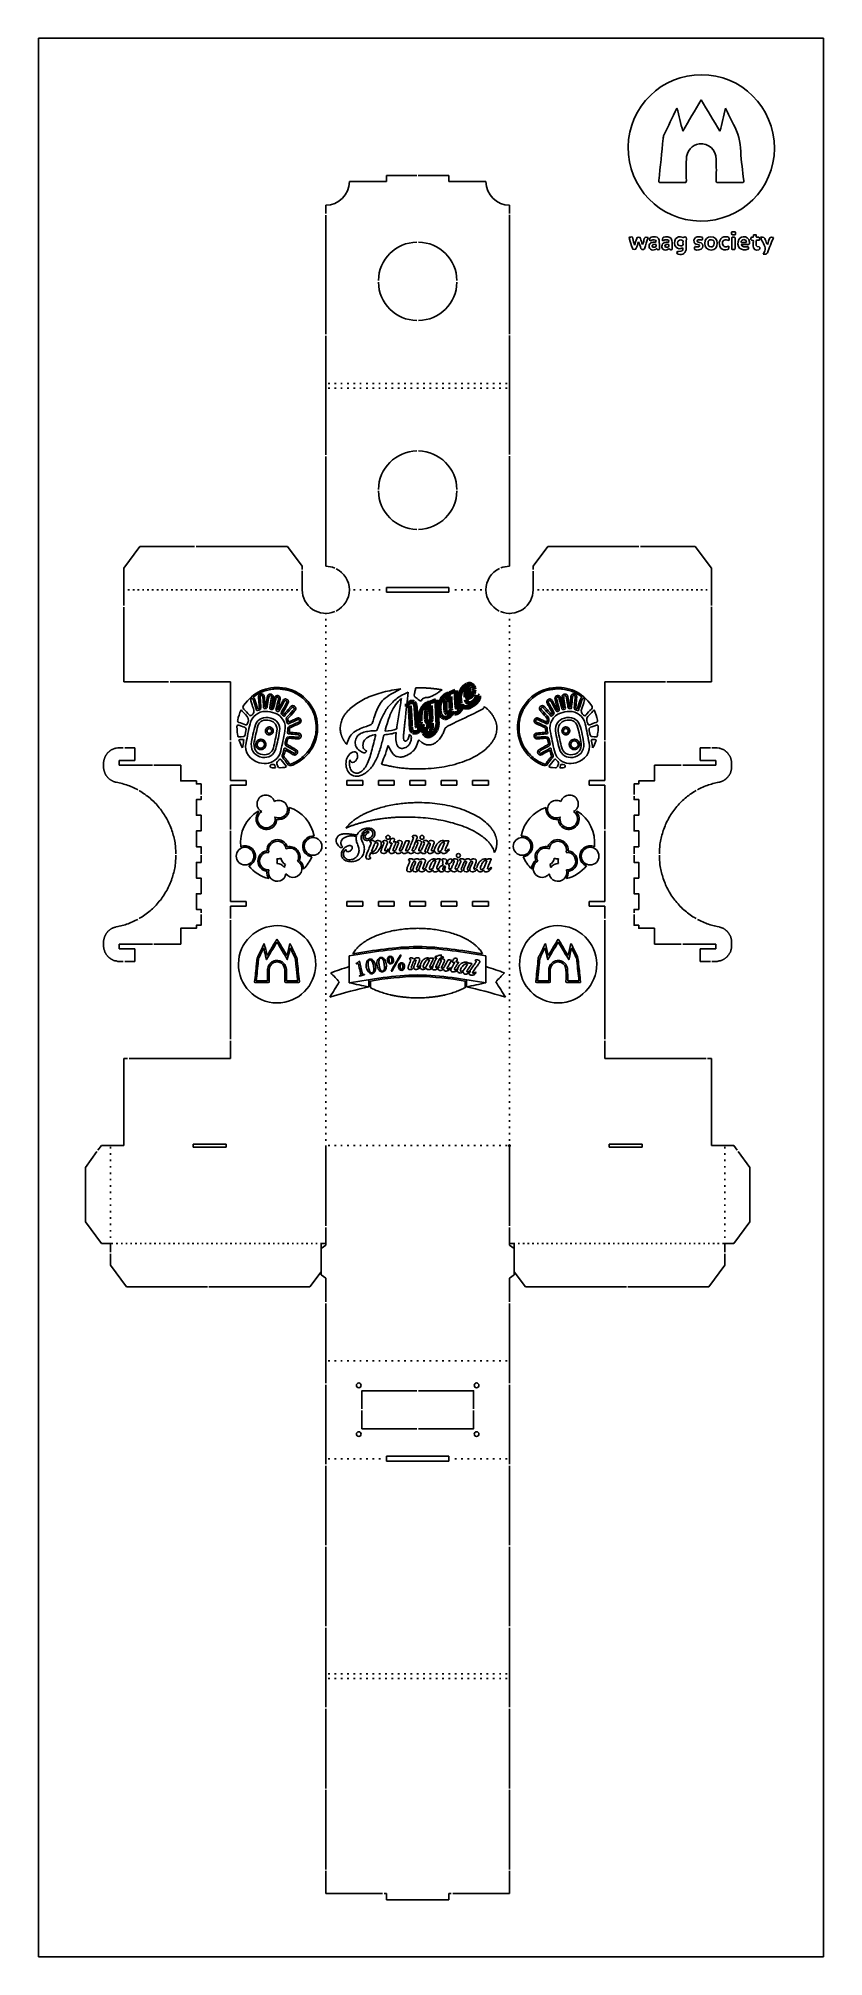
# Model space of a CAD drawing. Header units: millimetres. Extents: x 5931 to 6431, y -1362 to -140.
import ezdxf

# ---------------------------------------------------------------- set-up
doc = ezdxf.new("R2010")
doc.units = ezdxf.units.MM
doc.header["$MEASUREMENT"] = 0
for name, color, linetype, true_color in [('graveren', 220, 'Continuous', 0xff00b6), ('Incisioni', 1, 'Continuous', 0xff0000), ('Snijden binnen', 160, 'Continuous', 0x0022ff), ('taglio', 98, 'Continuous', 0x004c00)]:
    doc.layers.add(name, color=color, linetype=linetype, true_color=true_color)

msp = doc.modelspace()

# ---------------------------------------------------------------- linework, layer by layer
at = {"layer": 'graveren', "color": 18, "true_color": 0x000000}
for p, q in [((6164.2, -557.9), (6166.9, -556.7)), ((6159.2, -582.8), (6159.3, -582.3)), ((6167.4, -583.7), (6168.8, -584.5)), ((6140.6, -594.3), (6139.5, -595.3))]:
    msp.add_line(p, q, dxfattribs=at)
at = {"layer": 'graveren', "color": 1, "lineweight": 211, "true_color": 0xff0000}
for p, q in [((6181.2, -563.1), (6184.7, -561.5)), ((6193.6, -557.2), (6197, -555.6)), ((6194.1, -567), (6193.7, -559.4)), ((6203.4, -559.9), (6204.4, -559.4)), ((6205.5, -560.3), (6203.5, -561.3)), ((6211, -558.5), (6211.9, -559.1)), ((6166.3, -565.8), (6166.3, -564.2)), ((6166.6, -565.7), (6166.3, -565.8)), ((6181.3, -563.8), (6181.2, -563.1)), ((6181.8, -574.1), (6181.3, -565.2)), ((6174.9, -575.6), (6174.9, -575.6))]:
    msp.add_line(p, q, dxfattribs=at)
at = {"layer": 'graveren', "color": 1, "true_color": 0xff0000}
for p, q in [((6129.3, -741.8), (6129.3, -724.7)), ((6129.3, -724.7), (6129.3, -741.8)), ((6216.4, -724.7), (6216.4, -741.8)), ((6216.4, -741.8), (6216.4, -724.7)), ((6141.8, -744.4), (6141.8, -739.8)), ((6141.8, -739.8), (6141.8, -744.4)), ((6203.9, -744.4), (6203.9, -739.8)), ((6203.9, -739.8), (6203.9, -744.4))]:
    msp.add_line(p, q, dxfattribs=at)
at = {"layer": 'graveren'}
for points in [[(6076, -581.4), (6075.9, -581.2), (6076, -581)], [(6269.7, -581.4), (6269.8, -581.2), (6269.7, -581)], [(6069.7, -590.3), (6069.7, -590.3), (6069.7, -590.2)], [(6276, -590.3), (6276, -590.3), (6276, -590.2)]]:
    msp.add_lwpolyline(points, dxfattribs=at)
for centre in [(6063, -661.1), (6106.3, -654.9), (6239.4, -654.9), (6282.7, -661.1)]:
    msp.add_circle(centre, 5.61, dxfattribs=at)
for centre, start, end in [((6076.2, -627.8), 15.073, 242.4602), ((6269.6, -627.8), 297.5398, 164.927), ((6076.6, -637.5), 122.5609, 13.9232), ((6084.5, -631.2), 243.7397, 121.5542), ((6261.2, -631.2), 58.4458, 296.2603), ((6269.1, -637.5), 166.0768, 57.4391), ((6077.8, -664.3), 85.7012, 273.0048), ((6083.6, -657.2), 7.9017, 195.0774), ((6091.4, -661.6), 332.1091, 113.3828), ((6254.3, -661.6), 66.6172, 207.8909), ((6262.1, -657.2), 344.9226, 172.0983), ((6267.9, -664.3), 266.9952, 94.2988), ((6083.5, -671.5), 163.3451, 351.4813), ((6083.6, -657.2), 265.7012, 293.3828), ((6077.8, -664.3), 343.3451, 15.0774), ((6083.5, -671.5), 34.8813, 93.0048), ((6091.4, -661.6), 187.9017, 240.5295), ((6093.6, -669.1), 152.1091, 171.4813), ((6093.6, -669.1), 214.8813, 60.5295), ((6252.1, -669.1), 119.4705, 325.1187), ((6262.2, -671.5), 188.5187, 16.6549), ((6254.3, -661.6), 299.4705, 352.0983), ((6252.1, -669.1), 8.5187, 27.8909), ((6262.2, -671.5), 86.9952, 145.1187), ((6262.1, -657.2), 246.6172, 274.2988), ((6267.9, -664.3), 164.9226, 196.6549)]:
    msp.add_arc(centre, 5.61, start, end, dxfattribs=at)
at = {"layer": 'graveren', "color": 18, "true_color": 0x000000}
for points in [[(6086.9, -553.9), (6076.5, -552.7), (6068.1, -556.6), (6062.1, -565.2)], [(6066.7, -562.2), (6066.5, -561.6), (6066.4, -561), (6067.1, -560.8)], [(6067.1, -560.8), (6067.9, -560.5), (6068.1, -561.2), (6068.3, -561.8)], [(6068.3, -561.8), (6068.9, -563.6), (6069.4, -565.5), (6070.1, -567.3)], [(6072.6, -560.5), (6072.5, -559.8), (6072.3, -559), (6073.3, -558.8)], [(6073.1, -566.7), (6072.9, -564.6), (6072.8, -562.6), (6072.6, -560.5)], [(6073.3, -558.8), (6074.4, -558.7), (6074.2, -559.6), (6074.3, -560.3)], [(6074.3, -560.3), (6074.5, -562.1), (6074.6, -563.9), (6074.8, -565.7)], [(6077.1, -565.9), (6077.4, -564.1), (6077.7, -562.3), (6078, -560.5)], [(6078, -560.5), (6078.2, -559.8), (6078.1, -558.7), (6079.2, -558.9)], [(6079.7, -560.9), (6079.4, -562.7), (6079.1, -564.4), (6078.8, -566.2)], [(6079.2, -558.9), (6080.3, -559.1), (6079.8, -560.2), (6079.7, -560.9)], [(6081.1, -566.7), (6081.6, -564.8), (6082.1, -563), (6082.6, -561.1)], [(6082.6, -561.1), (6082.7, -560.5), (6082.8, -559.6), (6083.7, -559.9)], [(6084.2, -561.5), (6083.7, -563.3), (6083.3, -565.2), (6082.8, -567.1)], [(6083.7, -559.9), (6084.6, -560.1), (6084.4, -560.8), (6084.2, -561.5)], [(6109, -575.7), (6107.6, -564.5), (6098.5, -555.2), (6086.9, -553.9)], [(6087.7, -563.1), (6088, -562.5), (6088.2, -561.6), (6089.2, -562.2)], [(6157.7, -562.3), (6159.6, -560.6), (6161.7, -559.1), (6164.2, -557.9)], [(6162.5, -560.8), (6161.1, -561.9), (6159.9, -563.2), (6158.8, -564.7)], [(6161.9, -564.7), (6162.2, -563.1), (6162.4, -561.9), (6162.5, -560.8)], [(6166.9, -556.7), (6166.6, -559.5), (6166.3, -562.2), (6166, -564.8)], [(6236.7, -575.7), (6238.1, -564.5), (6247.2, -555.2), (6258.9, -553.9)], [(6258.1, -563.1), (6257.7, -562.5), (6257.5, -561.6), (6256.5, -562.2)], [(6258.9, -553.9), (6269.2, -552.7), (6277.6, -556.6), (6283.6, -565.2)], [(6262, -559.9), (6261.1, -560.1), (6261.3, -560.8), (6261.5, -561.5)], [(6261.5, -561.5), (6262, -563.3), (6262.4, -565.2), (6262.9, -567.1)], [(6263.1, -561.1), (6263, -560.5), (6262.9, -559.6), (6262, -559.9)], [(6264.6, -566.7), (6264.1, -564.8), (6263.6, -563), (6263.1, -561.1)], [(6266.5, -558.9), (6265.4, -559.1), (6265.9, -560.2), (6266, -560.9)], [(6266, -560.9), (6266.3, -562.7), (6266.6, -564.4), (6266.9, -566.2)], [(6267.7, -560.5), (6267.5, -559.8), (6267.6, -558.7), (6266.5, -558.9)], [(6268.6, -565.9), (6268.4, -564.1), (6268, -562.3), (6267.7, -560.5)], [(6271.4, -560.3), (6271.3, -562.1), (6271.1, -563.9), (6270.9, -565.7)], [(6272.4, -558.8), (6271.4, -558.7), (6271.5, -559.6), (6271.4, -560.3)], [(6273.1, -560.5), (6273.2, -559.8), (6273.4, -559), (6272.4, -558.8)], [(6272.6, -566.7), (6272.8, -564.6), (6272.9, -562.6), (6273.1, -560.5)], [(6277.4, -561.8), (6276.8, -563.6), (6276.3, -565.5), (6275.6, -567.3)], [(6278.6, -560.8), (6277.8, -560.5), (6277.6, -561.2), (6277.4, -561.8)], [(6279, -562.2), (6279.2, -561.6), (6279.3, -561), (6278.6, -560.8)], [(6060.5, -568), (6059.3, -570.2), (6058.8, -572.3), (6058.3, -574.5)], [(6063.3, -571), (6062.3, -570.2), (6061.5, -569.1), (6060.5, -568)], [(6062.1, -565.2), (6061.5, -566), (6061.4, -566.6), (6062.2, -567.4)], [(6062.2, -567.4), (6063.5, -568.5), (6064.5, -569.9), (6065.6, -571.2)], [(6064.5, -576.6), (6065.8, -574.3), (6065.1, -572.6), (6063.3, -571)], [(6065.6, -571.2), (6066.2, -571.9), (6066.5, -571.9), (6067.2, -571.3)], [(6076.1, -568.9), (6071.3, -568.9), (6067.3, -572.1), (6066.2, -576.9)], [(6068.3, -567.1), (6067.6, -565.5), (6067.2, -563.8), (6066.7, -562.2)], [(6067.2, -571.3), (6068.8, -570.1), (6069, -568.8), (6068.3, -567.1)], [(6069.7, -577.4), (6071.2, -573.4), (6074.9, -572), (6079.4, -573.2)], [(6070.1, -567.3), (6070.2, -567.7), (6070.1, -568.8), (6071, -568.3)], [(6071, -568.3), (6071.8, -567.9), (6073.2, -568.2), (6073.1, -566.7)], [(6078.8, -574.7), (6075.2, -573.8), (6072.1, -575), (6071.2, -578.2)], [(6074.8, -565.7), (6074.8, -566.3), (6074.5, -567.2), (6075.7, -567.2)], [(6075.7, -567.2), (6076.7, -567.2), (6077, -566.8), (6077.1, -565.9)], [(6081.9, -570), (6080.1, -569.3), (6078.1, -568.9), (6076.1, -568.9)], [(6078.8, -566.2), (6078.6, -567.1), (6078.8, -567.5), (6079.7, -567.7)], [(6079.4, -573.2), (6083, -574.1), (6085.6, -577.6), (6085, -581.3)], [(6079.7, -567.7), (6080.7, -567.9), (6081, -567.5), (6081.1, -566.7)], [(6088.4, -581.4), (6089.4, -576.5), (6086.6, -571.7), (6081.9, -570)], [(6082.8, -567.1), (6082.5, -568), (6082.6, -568.5), (6083.6, -568.9)], [(6083.6, -568.9), (6084.5, -569.3), (6084.7, -568.6), (6085, -568.1)], [(6085, -568.1), (6085.9, -566.4), (6086.7, -564.7), (6087.7, -563.1)], [(6086.3, -569.1), (6085.3, -570.7), (6086.8, -571.1), (6087.4, -571.7)], [(6089.2, -563.9), (6088.2, -565.6), (6087.4, -567.4), (6086.3, -569.1)], [(6087.4, -571.7), (6088.1, -572.5), (6088.4, -571.4), (6088.8, -571)], [(6088.8, -571), (6090, -569.8), (6091.1, -568.5), (6092.2, -567.2)], [(6089.4, -572.9), (6089, -573.5), (6089.5, -576.6), (6090.2, -576.8)], [(6089.2, -562.2), (6090, -562.7), (6089.5, -563.3), (6089.2, -563.9)], [(6093.5, -568.3), (6092.2, -569.9), (6090.8, -571.4), (6089.4, -572.9)], [(6092.2, -567.2), (6092.7, -566.7), (6093.2, -565.8), (6094, -566.6)], [(6094, -566.6), (6094.8, -567.3), (6093.9, -567.8), (6093.5, -568.3)], [(6096.1, -574.3), (6096.6, -574.1), (6097.2, -573.8), (6097.6, -574.6)], [(6149.5, -574.3), (6150.4, -572), (6151.6, -569.9), (6152.9, -567.8)], [(6152.9, -567.8), (6154.3, -565.8), (6155.9, -564), (6157.7, -562.3)], [(6156, -569.6), (6155.2, -571.4), (6154.5, -573.4), (6153.9, -575.4)], [(6158.8, -564.7), (6157.8, -566.2), (6156.8, -567.8), (6156, -569.6)], [(6160.2, -575), (6160.5, -573.2), (6160.8, -571.4), (6161.1, -569.6)], [(6161.1, -569.6), (6161.4, -567.9), (6161.6, -566.2), (6161.9, -564.7)], [(6165.2, -571.7), (6165.1, -572.8), (6165, -573.9), (6164.9, -574.9)], [(6165.6, -568.3), (6165.4, -569.4), (6165.3, -570.6), (6165.2, -571.7)], [(6166, -564.8), (6165.8, -565.9), (6165.7, -567.1), (6165.6, -568.3)], [(6249.6, -574.3), (6249.1, -574.1), (6248.5, -573.8), (6248.1, -574.6)], [(6251.7, -566.6), (6250.9, -567.3), (6251.8, -567.8), (6252.2, -568.3)], [(6253.5, -567.2), (6253, -566.7), (6252.5, -565.8), (6251.7, -566.6)], [(6252.2, -568.3), (6253.5, -569.9), (6254.9, -571.4), (6256.3, -572.9)], [(6256.9, -571), (6255.7, -569.8), (6254.7, -568.5), (6253.5, -567.2)], [(6256.3, -572.9), (6256.8, -573.5), (6256.2, -576.6), (6255.5, -576.8)], [(6256.5, -562.2), (6255.7, -562.7), (6256.2, -563.3), (6256.5, -563.9)], [(6257.3, -581.4), (6256.4, -576.5), (6259.1, -571.7), (6263.8, -570)], [(6256.5, -563.9), (6257.5, -565.6), (6258.4, -567.4), (6259.4, -569.1)], [(6258.3, -571.7), (6257.6, -572.5), (6257.3, -571.4), (6256.9, -571)], [(6260.8, -568.1), (6259.9, -566.4), (6259, -564.7), (6258.1, -563.1)], [(6259.4, -569.1), (6260.4, -570.7), (6258.9, -571.1), (6258.3, -571.7)], [(6266.3, -573.2), (6262.7, -574.1), (6260.1, -577.6), (6260.7, -581.3)], [(6262.2, -568.9), (6261.2, -569.3), (6261.1, -568.6), (6260.8, -568.1)], [(6262.9, -567.1), (6263.2, -568), (6263.1, -568.5), (6262.2, -568.9)], [(6263.8, -570), (6265.7, -569.3), (6267.6, -568.9), (6269.6, -568.9)], [(6266, -567.7), (6265, -567.9), (6264.8, -567.5), (6264.6, -566.7)], [(6266.9, -566.2), (6267.1, -567.1), (6266.9, -567.5), (6266, -567.7)], [(6276, -577.4), (6274.5, -573.4), (6270.8, -572), (6266.3, -573.2)], [(6266.9, -574.7), (6270.5, -573.8), (6273.6, -575), (6274.5, -578.2)], [(6270, -567.2), (6269, -567.2), (6268.7, -566.8), (6268.6, -565.9)], [(6269.6, -568.9), (6274.4, -568.9), (6278.5, -572.1), (6279.6, -576.9)], [(6270.9, -565.7), (6270.9, -566.3), (6271.2, -567.2), (6270, -567.2)], [(6274.7, -568.3), (6273.9, -567.9), (6272.5, -568.2), (6272.6, -566.7)], [(6275.6, -567.3), (6275.5, -567.7), (6275.6, -568.8), (6274.7, -568.3)], [(6278.5, -571.3), (6277, -570.1), (6276.7, -568.8), (6277.4, -567.1)], [(6277.4, -567.1), (6278.1, -565.5), (6278.5, -563.8), (6279, -562.2)], [(6280.1, -571.2), (6279.5, -571.9), (6279.3, -571.9), (6278.5, -571.3)], [(6281.2, -576.6), (6279.9, -574.3), (6280.6, -572.6), (6282.5, -571)], [(6283.5, -567.4), (6282.2, -568.5), (6281.2, -569.9), (6280.1, -571.2)], [(6282.5, -571), (6283.4, -570.2), (6284.2, -569.1), (6285.2, -568)], [(6283.6, -565.2), (6284.2, -566), (6284.4, -566.6), (6283.5, -567.4)], [(6285.2, -568), (6286.4, -570.2), (6287, -572.3), (6287.4, -574.5)], [(6060.7, -578.3), (6057.7, -577.2), (6057.7, -577.2), (6057.9, -580.4)], [(6058, -582.2), (6058.7, -585.8), (6057.8, -585.3), (6061.7, -585)], [(6057.9, -580.4), (6057.9, -581), (6057.9, -581.6), (6058, -582.2)], [(6058.3, -574.5), (6058.1, -575.3), (6058.4, -575.7), (6059.1, -575.9)], [(6059.1, -575.9), (6060.5, -576.4), (6061.9, -576.9), (6063.2, -577.4)], [(6063, -583.8), (6064.1, -579.5), (6064.1, -579.5), (6060.7, -578.3)], [(6061.7, -585), (6062.5, -584.9), (6062.8, -584.6), (6063, -583.8)], [(6063.2, -577.4), (6064, -577.7), (6064.4, -577.5), (6064.4, -576.7)], [(6066.2, -576.9), (6065.2, -580.9), (6064.5, -584.9), (6063.6, -588.9)], [(6064.4, -576.7), (6064.4, -576.7), (6064.5, -576.6), (6064.5, -576.6)], [(6066.9, -589.6), (6067.6, -586), (6068.1, -581.5), (6069.7, -577.4)], [(6071.2, -578.2), (6070, -582.1), (6069.3, -586.2), (6068.6, -589.3)], [(6083.3, -581.4), (6083.8, -578.2), (6081.8, -575.5), (6078.8, -574.7)], [(6081, -592.2), (6081.9, -588.6), (6082.7, -585), (6083.3, -581.4)], [(6085, -581.3), (6084.4, -585.2), (6083.6, -589.1), (6082.5, -592.8)], [(6085.7, -594.1), (6086.7, -589.9), (6087.6, -585.7), (6088.4, -581.4)], [(6093.4, -585.2), (6089.4, -584.9), (6089.5, -584.9), (6088.6, -588.8)], [(6090.1, -581.9), (6089.8, -582.9), (6090.1, -583.3), (6091.2, -583.3)], [(6091.8, -578.1), (6090.7, -578.6), (6090.1, -579.1), (6090.3, -580.3)], [(6090.3, -580.3), (6090.4, -580.8), (6090.2, -581.4), (6090.1, -581.9)], [(6090.2, -576.8), (6090.4, -576.9), (6090.8, -576.7), (6091.1, -576.6)], [(6091.1, -576.6), (6092.8, -575.9), (6094.4, -575.1), (6096.1, -574.3)], [(6091.2, -583.3), (6092.8, -583.4), (6094.5, -583.5), (6096.1, -583.7)], [(6096.7, -575.9), (6095.1, -576.7), (6093.5, -577.5), (6091.8, -578.1)], [(6093.4, -603.1), (6104.3, -598.4), (6110.5, -587.6), (6109, -575.7)], [(6095.9, -585.4), (6095.1, -585.3), (6094.3, -585.2), (6093.4, -585.2)], [(6097.7, -584.6), (6097.6, -585.7), (6096.6, -585.4), (6095.9, -585.4)], [(6096.1, -583.7), (6096.8, -583.7), (6097.7, -583.6), (6097.7, -584.6)], [(6097.6, -574.6), (6097.9, -575.4), (6097.3, -575.7), (6096.7, -575.9)], [(6133.1, -589.1), (6133, -587.9), (6133.3, -586.8), (6133.9, -585.7)], [(6133.9, -585.7), (6134.5, -584.7), (6135.2, -583.9), (6136.2, -583.3)], [(6136.2, -583.3), (6137.2, -582.7), (6138.2, -582.3), (6139.4, -582)], [(6142.2, -584.8), (6140.9, -585.4), (6139.9, -586.2), (6139.1, -587.3)], [(6139.4, -582), (6140.6, -581.7), (6141.8, -581.5), (6143.1, -581.4)], [(6146.3, -583.7), (6144.8, -583.9), (6143.4, -584.3), (6142.2, -584.8)], [(6143.1, -581.4), (6144.4, -581.3), (6145.7, -581.2), (6147, -581.2)], [(6144.9, -589), (6145.3, -587.3), (6145.8, -585.5), (6146.3, -583.7)], [(6147, -581.2), (6147.7, -578.9), (6148.6, -576.6), (6149.5, -574.3)], [(6151.5, -583.8), (6150.8, -586.5), (6150.1, -589.1), (6149.4, -591.7)], [(6155.6, -583.3), (6154.3, -583.6), (6153, -583.7), (6151.5, -583.8)], [(6153.9, -575.4), (6153.2, -577.4), (6152.6, -579.5), (6152.1, -581.6)], [(6152.1, -581.6), (6155, -581.4), (6157.5, -580.9), (6159.6, -580)], [(6159.3, -582.3), (6158.1, -582.7), (6156.9, -583.1), (6155.6, -583.3)], [(6159.2, -588.2), (6159, -586.8), (6159, -585), (6159.2, -582.8)], [(6159.6, -580), (6159.7, -578.4), (6160, -576.8), (6160.2, -575)], [(6164, -583), (6163.9, -583.8), (6163.9, -584.6), (6163.9, -585.3)], [(6163.9, -585.3), (6163.9, -586), (6163.9, -586.6), (6164, -587)], [(6164.3, -580.3), (6164.2, -581.3), (6164.1, -582.2), (6164, -583)], [(6164.6, -577.5), (6164.5, -578.4), (6164.4, -579.4), (6164.3, -580.3)], [(6164.9, -574.9), (6164.8, -575.9), (6164.7, -576.7), (6164.6, -577.5)], [(6166.3, -587.2), (6166.5, -587), (6166.7, -586.7), (6166.9, -586.3)], [(6166.9, -586.3), (6167.1, -586), (6167.2, -585.6), (6167.3, -585.1)], [(6167.3, -585.1), (6167.4, -584.7), (6167.5, -584.2), (6167.4, -583.7)], [(6168.8, -584.5), (6168.9, -585.3), (6168.9, -586), (6168.8, -586.8)], [(6252.3, -603.1), (6241.4, -598.4), (6235.2, -587.6), (6236.7, -575.7)], [(6248.1, -574.6), (6247.8, -575.4), (6248.4, -575.7), (6249, -575.9)], [(6249.6, -583.7), (6248.9, -583.7), (6248, -583.6), (6248, -584.6)], [(6248, -584.6), (6248.1, -585.7), (6249.1, -585.4), (6249.8, -585.4)], [(6249, -575.9), (6250.6, -576.7), (6252.3, -577.5), (6253.9, -578.1)], [(6254.6, -576.6), (6252.9, -575.9), (6251.3, -575.1), (6249.6, -574.3)], [(6254.5, -583.3), (6252.9, -583.4), (6251.3, -583.5), (6249.6, -583.7)], [(6249.8, -585.4), (6250.6, -585.3), (6251.5, -585.2), (6252.3, -585.2)], [(6252.3, -585.2), (6256.3, -584.9), (6256.2, -584.9), (6257.1, -588.8)], [(6253.9, -578.1), (6255, -578.6), (6255.6, -579.1), (6255.4, -580.3)], [(6255.6, -581.9), (6255.9, -582.9), (6255.6, -583.3), (6254.5, -583.3)], [(6255.5, -576.8), (6255.3, -576.9), (6254.9, -576.7), (6254.6, -576.6)], [(6255.4, -580.3), (6255.3, -580.8), (6255.5, -581.4), (6255.6, -581.9)], [(6260, -594.1), (6259, -589.9), (6258.1, -585.7), (6257.3, -581.4)], [(6260.7, -581.3), (6261.3, -585.2), (6262.1, -589.1), (6263.2, -592.8)], [(6262.4, -581.4), (6261.9, -578.2), (6263.9, -575.5), (6266.9, -574.7)], [(6264.7, -592.2), (6263.8, -588.6), (6263, -585), (6262.4, -581.4)], [(6274.5, -578.2), (6275.7, -582.1), (6276.4, -586.2), (6277.1, -589.3)], [(6278.8, -589.6), (6278.1, -586), (6277.6, -581.5), (6276, -577.4)], [(6279.6, -576.9), (6280.5, -580.9), (6281.2, -584.9), (6282.1, -588.9)], [(6281.3, -576.7), (6281.3, -576.7), (6281.3, -576.6), (6281.2, -576.6)], [(6282.5, -577.4), (6281.8, -577.7), (6281.4, -577.5), (6281.3, -576.7)], [(6282.8, -583.8), (6281.6, -579.5), (6281.6, -579.5), (6285, -578.3)], [(6286.6, -575.9), (6285.2, -576.4), (6283.8, -576.9), (6282.5, -577.4)], [(6284, -585), (6283.2, -584.9), (6283, -584.6), (6282.8, -583.8)], [(6287.7, -582.2), (6287, -585.8), (6287.9, -585.3), (6284, -585)], [(6285, -578.3), (6288, -577.2), (6288, -577.2), (6287.8, -580.4)], [(6287.4, -574.5), (6287.6, -575.3), (6287.3, -575.7), (6286.6, -575.9)], [(6287.8, -580.4), (6287.8, -581), (6287.8, -581.6), (6287.7, -582.2)], [(6059.3, -587), (6058.9, -587.1), (6059.2, -587.6), (6059.4, -587.9)], [(6061.9, -586.8), (6061.1, -586.7), (6060.2, -586.8), (6059.3, -587)], [(6059.4, -587.9), (6059.9, -589.3), (6060.4, -590.8), (6061.4, -592.1)], [(6061.4, -592.1), (6061.7, -590.6), (6061.9, -589.2), (6062.1, -587.8)], [(6062.1, -587.8), (6062.2, -587.4), (6062.4, -586.8), (6061.9, -586.8)], [(6063.6, -588.9), (6062.2, -595.1), (6066.3, -600.1), (6072, -601.6)], [(6074.1, -598.2), (6069.5, -597.4), (6066.9, -594.6), (6066.9, -589.6)], [(6068.6, -589.3), (6068.6, -593.7), (6070.5, -595.8), (6074.1, -596.4)], [(6074.1, -596.4), (6077.4, -597), (6080.1, -595.4), (6081, -592.2)], [(6082.5, -592.8), (6081.5, -596.7), (6077.8, -598.8), (6074.1, -598.2)], [(6083.2, -598.9), (6084.5, -597.6), (6085.4, -595.9), (6085.7, -594.1)], [(6086.7, -596.7), (6086.3, -597.4), (6086.6, -597.9), (6087, -598.4)], [(6087.7, -593.2), (6087.5, -594.4), (6087.2, -595.6), (6086.7, -596.7)], [(6087, -598.4), (6088, -599.7), (6089.1, -600.9), (6089.9, -602.2)], [(6089, -592.6), (6088.2, -592.1), (6087.8, -592.3), (6087.7, -593.2)], [(6088.6, -588.8), (6088.3, -590.1), (6088.7, -590.6), (6089.8, -591.2)], [(6093.8, -595.4), (6092.2, -594.5), (6090.6, -593.6), (6089, -592.6)], [(6089.8, -591.2), (6091.4, -592), (6093, -593), (6094.7, -594)], [(6095.2, -595.4), (6094.8, -595.9), (6094.3, -595.7), (6093.8, -595.4)], [(6094.7, -594), (6095.2, -594.3), (6095.7, -594.7), (6095.2, -595.4)], [(6127.3, -601.4), (6127.4, -600), (6127.8, -598.8), (6128.5, -597.6)], [(6128.5, -597.6), (6129.2, -596.4), (6130.1, -595.5), (6131.4, -594.9)], [(6131.4, -594.9), (6132, -594.7), (6132.5, -594.6), (6133, -594.7)], [(6133, -594.7), (6133.4, -594.8), (6133.8, -595), (6134.1, -595.4)], [(6134.1, -592.1), (6133.5, -591.2), (6133.2, -590.2), (6133.1, -589.1)], [(6134.5, -598.4), (6134.4, -599), (6134.1, -599.5), (6133.7, -600)], [(6136.5, -594.3), (6135.5, -593.7), (6134.7, -593), (6134.1, -592.1)], [(6134.1, -595.4), (6134.3, -595.8), (6134.5, -596.2), (6134.6, -596.8)], [(6134.6, -596.8), (6134.6, -597.3), (6134.6, -597.8), (6134.5, -598.4)], [(6139.5, -595.3), (6138.4, -595.3), (6137.4, -594.9), (6136.5, -594.3)], [(6138.1, -589.6), (6138, -590.3), (6138, -591), (6138.1, -591.6)], [(6139.1, -587.3), (6138.5, -588.1), (6138.2, -588.8), (6138.1, -589.6)], [(6138.1, -591.6), (6138.3, -592.3), (6138.6, -592.8), (6139.1, -593.3)], [(6139.1, -593.3), (6139.5, -593.8), (6140, -594.1), (6140.6, -594.3)], [(6142.2, -598.8), (6142.7, -597.3), (6143.1, -595.8), (6143.6, -594.2)], [(6143.6, -594.2), (6144, -592.5), (6144.4, -590.8), (6144.9, -589)], [(6149.4, -591.7), (6148.6, -594.3), (6147.8, -596.8), (6146.7, -599.1)], [(6160.4, -591.4), (6159.9, -590.7), (6159.5, -589.7), (6159.2, -588.2)], [(6162.6, -592.5), (6161.7, -592.5), (6161, -592.1), (6160.4, -591.4)], [(6165.3, -591.9), (6164.3, -592.3), (6163.4, -592.6), (6162.6, -592.5)], [(6164, -587), (6164.2, -587.4), (6164.4, -587.7), (6164.7, -587.8)], [(6164.7, -587.8), (6165, -587.9), (6165.3, -587.9), (6165.6, -587.7)], [(6167, -590.6), (6166.5, -591.1), (6166, -591.6), (6165.3, -591.9)], [(6165.6, -587.7), (6165.8, -587.6), (6166.1, -587.5), (6166.3, -587.2)], [(6168.1, -588.8), (6167.8, -589.5), (6167.5, -590.1), (6167, -590.6)], [(6168.8, -586.8), (6168.7, -587.5), (6168.5, -588.2), (6168.1, -588.8)], [(6251, -594), (6250.5, -594.3), (6250, -594.7), (6250.5, -595.4)], [(6250.5, -595.4), (6250.9, -595.9), (6251.4, -595.7), (6251.9, -595.4)], [(6255.9, -591.2), (6254.3, -592), (6252.7, -593), (6251, -594)], [(6251.9, -595.4), (6253.5, -594.5), (6255.2, -593.6), (6256.8, -592.6)], [(6258.7, -598.4), (6257.7, -599.7), (6256.6, -600.9), (6255.8, -602.2)], [(6257.1, -588.8), (6257.4, -590.1), (6257, -590.6), (6255.9, -591.2)], [(6256.8, -592.6), (6257.6, -592.1), (6257.9, -592.3), (6258, -593.2)], [(6258, -593.2), (6258.2, -594.4), (6258.5, -595.6), (6259.1, -596.7)], [(6259.1, -596.7), (6259.4, -597.4), (6259.1, -597.9), (6258.7, -598.4)], [(6262.5, -598.9), (6261.2, -597.6), (6260.4, -595.9), (6260, -594.1)], [(6263.2, -592.8), (6264.2, -596.7), (6267.9, -598.8), (6271.6, -598.2)], [(6271.6, -596.4), (6268.3, -597), (6265.6, -595.4), (6264.7, -592.2)], [(6277.1, -589.3), (6277.1, -593.7), (6275.2, -595.8), (6271.6, -596.4)], [(6271.6, -598.2), (6276.2, -597.4), (6278.8, -594.6), (6278.8, -589.6)], [(6282.1, -588.9), (6283.5, -595.1), (6279.4, -600.1), (6273.7, -601.6)], [(6283.6, -587.8), (6283.5, -587.4), (6283.3, -586.8), (6283.8, -586.8)], [(6284.3, -592.1), (6284.1, -590.6), (6283.8, -589.2), (6283.6, -587.8)], [(6283.8, -586.8), (6284.6, -586.7), (6285.5, -586.8), (6286.4, -587)], [(6286.4, -587.9), (6285.8, -589.3), (6285.3, -590.8), (6284.3, -592.1)], [(6286.4, -587), (6286.8, -587.1), (6286.5, -587.6), (6286.4, -587.9)], [(6072, -601.6), (6076.2, -602.6), (6080, -602.1), (6083.2, -598.9)], [(6080.8, -602.7), (6080.1, -602.8), (6078.4, -602.9), (6078.9, -604.1)], [(6078.9, -604.1), (6079.3, -605.2), (6080.9, -604.8), (6082.4, -604.8)], [(6082.4, -604.8), (6081.7, -604.1), (6082.4, -602.5), (6080.8, -602.7)], [(6084.7, -599.7), (6084.2, -600.6), (6082.7, -600.8), (6083.2, -602.4)], [(6083.2, -602.4), (6084.1, -605.1), (6084.1, -605.2), (6086.9, -604.7)], [(6085.9, -599.7), (6085.5, -599.1), (6085.1, -599.1), (6084.7, -599.7)], [(6089.3, -604.1), (6088.2, -602.6), (6087, -601.2), (6085.9, -599.7)], [(6086.9, -604.7), (6087.7, -604.6), (6088.5, -604.8), (6089.3, -604.1)], [(6089.9, -602.2), (6090.9, -603.8), (6091.9, -603.7), (6093.4, -603.1)], [(6127.7, -605.3), (6127.3, -604.1), (6127.2, -602.7), (6127.3, -601.4)], [(6129.7, -608.6), (6128.8, -607.7), (6128.1, -606.6), (6127.7, -605.3)], [(6129.8, -599.8), (6129.4, -601), (6129.3, -602.1), (6129.5, -603.3)], [(6129.5, -603.3), (6129.6, -604.5), (6130, -605.5), (6130.6, -606.3)], [(6133.1, -610.2), (6131.7, -610), (6130.6, -609.4), (6129.7, -608.6)], [(6130.7, -601.2), (6130.3, -600.9), (6130, -600.5), (6129.8, -599.8)], [(6130.6, -606.3), (6131.2, -607.2), (6131.9, -607.8), (6132.9, -608.1)], [(6132.3, -601.2), (6131.7, -601.5), (6131.2, -601.5), (6130.7, -601.2)], [(6133.7, -600), (6133.4, -600.5), (6132.9, -600.9), (6132.3, -601.2)], [(6132.9, -608.1), (6133.8, -608.5), (6134.8, -608.4), (6135.9, -607.9)], [(6137.7, -609.3), (6136, -610.1), (6134.4, -610.4), (6133.1, -610.2)], [(6135.9, -607.9), (6136.9, -607.4), (6137.8, -606.7), (6138.6, -605.8)], [(6143, -605.1), (6141.6, -606.9), (6139.8, -608.3), (6137.7, -609.3)], [(6138.6, -605.8), (6139.3, -605), (6140, -603.9), (6140.6, -602.7)], [(6140.6, -602.7), (6141.2, -601.6), (6141.7, -600.2), (6142.2, -598.8)], [(6146.7, -599.1), (6145.7, -601.3), (6144.5, -603.3), (6143, -605.1)], [(6255.8, -602.2), (6254.8, -603.8), (6253.8, -603.7), (6252.3, -603.1)], [(6256.4, -604.1), (6257.5, -602.6), (6258.7, -601.2), (6259.8, -599.7)], [(6258.8, -604.7), (6258, -604.6), (6257.2, -604.8), (6256.4, -604.1)], [(6262.5, -602.4), (6261.6, -605.1), (6261.7, -605.2), (6258.8, -604.7)], [(6259.8, -599.7), (6260.3, -599.1), (6260.6, -599.1), (6261, -599.7)], [(6261, -599.7), (6261.5, -600.6), (6263, -600.8), (6262.5, -602.4)], [(6273.7, -601.6), (6269.5, -602.6), (6265.7, -602.1), (6262.5, -598.9)], [(6263.4, -604.8), (6264.1, -604.1), (6263.4, -602.5), (6264.9, -602.7)], [(6266.8, -604.1), (6266.4, -605.2), (6264.8, -604.8), (6263.4, -604.8)], [(6264.9, -602.7), (6265.6, -602.8), (6267.3, -602.9), (6266.8, -604.1)]]:
    msp.add_open_spline(points, degree=3, dxfattribs=at)
at = {"layer": 'graveren', "color": 1, "lineweight": 211, "true_color": 0xff0000}
for points in [[(6184.7, -561.5), (6184.7, -562), (6184.7, -562.5), (6184.8, -563.1)], [(6186.9, -567.7), (6186.8, -565.1), (6187.1, -563.1), (6188, -561.4)], [(6188, -561.4), (6188.8, -559.8), (6190, -558.7), (6191.4, -558)], [(6190.9, -561.4), (6190.8, -561.9), (6190.6, -562.5), (6190.5, -563.3)], [(6191.6, -560.2), (6191.3, -560.5), (6191.1, -560.9), (6190.9, -561.4)], [(6191.4, -558), (6192.2, -557.6), (6193, -557.6), (6193.7, -558)], [(6192.6, -559.4), (6192.2, -559.6), (6191.9, -559.9), (6191.6, -560.2)], [(6193.7, -559.4), (6193.4, -559.2), (6193, -559.2), (6192.6, -559.4)], [(6193.6, -557.5), (6193.6, -557.4), (6193.6, -557.3), (6193.6, -557.2)], [(6193.7, -558), (6193.7, -557.8), (6193.6, -557.7), (6193.6, -557.5)], [(6197, -555.6), (6197.1, -555.8), (6197.1, -556.2), (6197.1, -556.8)], [(6197.1, -556.8), (6197.1, -557.3), (6197.2, -557.9), (6197.2, -558.6)], [(6197.2, -558.6), (6197.2, -559.4), (6197.3, -560.1), (6197.3, -560.9)], [(6197.3, -560.9), (6197.4, -561.7), (6197.4, -562.4), (6197.4, -563.1)], [(6199.9, -561.5), (6199.7, -559.1), (6200, -557.1), (6200.8, -555.4)], [(6200.3, -563.6), (6200.1, -562.9), (6199.9, -562.3), (6199.9, -561.5)], [(6200.8, -555.4), (6201.7, -553.8), (6202.9, -552.6), (6204.5, -551.8)], [(6203.4, -557.8), (6203.3, -558.5), (6203.3, -559.2), (6203.4, -559.9)], [(6203.5, -556), (6203.5, -556.5), (6203.4, -557.2), (6203.4, -557.8)], [(6203.9, -554.5), (6203.7, -554.9), (6203.6, -555.4), (6203.5, -556)], [(6203.5, -561.3), (6203.7, -562.3), (6204.1, -563), (6204.9, -563.4)], [(6204.3, -553.6), (6204.2, -553.7), (6204, -554), (6203.9, -554.5)], [(6205, -553.3), (6204.8, -553.2), (6204.6, -553.3), (6204.3, -553.6)], [(6204.4, -559.4), (6204.9, -559.2), (6205.3, -558.8), (6205.4, -558.4)], [(6204.5, -551.8), (6205.3, -551.4), (6206.1, -551.3), (6206.7, -551.5)], [(6205.5, -553.8), (6205.3, -553.5), (6205.2, -553.3), (6205, -553.3)], [(6205.4, -558.4), (6205.6, -557.9), (6205.7, -557.3), (6205.7, -556.6)], [(6205.7, -555), (6205.7, -554.5), (6205.6, -554.1), (6205.5, -553.8)], [(6208.2, -557.6), (6207.6, -558.8), (6206.7, -559.7), (6205.5, -560.3)], [(6205.7, -556.6), (6205.8, -556), (6205.8, -555.5), (6205.7, -555)], [(6206.7, -551.5), (6207.3, -551.8), (6207.8, -552.2), (6208.2, -552.8)], [(6208.2, -552.8), (6208.6, -553.4), (6208.7, -554.2), (6208.8, -555)], [(6208.8, -555), (6208.8, -555.9), (6208.6, -556.8), (6208.2, -557.6)], [(6208.7, -562.5), (6209.1, -562.1), (6209.5, -561.7), (6209.8, -561.3)], [(6209.8, -561.3), (6210.1, -560.8), (6210.4, -560.4), (6210.6, -559.9)], [(6211.9, -559.1), (6211.9, -560.4), (6211.4, -561.7), (6210.5, -562.9)], [(6210.6, -559.9), (6210.8, -559.4), (6210.9, -558.9), (6211, -558.5)], [(6166.3, -564.2), (6166.4, -564.1), (6166.6, -564), (6166.8, -563.9)], [(6167.7, -565.7), (6167.4, -565.5), (6167, -565.5), (6166.6, -565.7)], [(6166.8, -563.9), (6166.9, -563.7), (6167.1, -563.6), (6167.2, -563.5)], [(6167.2, -563.5), (6167.4, -563.4), (6167.6, -563.3), (6167.8, -563.2)], [(6168, -566.7), (6168, -566.2), (6167.9, -565.9), (6167.7, -565.7)], [(6167.8, -563.2), (6169, -562.6), (6169.9, -562.6), (6170.5, -563.1)], [(6168.1, -567.9), (6168.1, -567.3), (6168, -566.9), (6168, -566.7)], [(6168.2, -570.1), (6168.2, -569.3), (6168.1, -568.5), (6168.1, -567.9)], [(6168.4, -572.8), (6168.3, -571.9), (6168.3, -571), (6168.2, -570.1)], [(6168.5, -575.6), (6168.5, -574.7), (6168.4, -573.8), (6168.4, -572.8)], [(6170.5, -563.1), (6171.1, -563.6), (6171.4, -564.7), (6171.5, -566.4)], [(6171.5, -566.4), (6171.5, -566.6), (6171.6, -566.9), (6171.6, -567.3)], [(6171.6, -567.3), (6171.6, -567.7), (6171.6, -568.2), (6171.7, -568.8)], [(6171.7, -568.8), (6171.7, -569.4), (6171.7, -570), (6171.8, -570.7)], [(6171.8, -570.7), (6171.8, -571.4), (6171.8, -572), (6171.9, -572.7)], [(6171.9, -572.7), (6172, -574.3), (6172.1, -576), (6172.2, -577.9)], [(6174.6, -573.5), (6174.5, -571), (6174.9, -568.9), (6175.7, -567.3)], [(6174.9, -575.6), (6174.7, -575), (6174.6, -574.3), (6174.6, -573.5)], [(6175.7, -567.3), (6176.6, -565.6), (6177.7, -564.5), (6179.1, -563.8)], [(6178.3, -569.1), (6178.2, -569.8), (6178.1, -570.7), (6178.1, -571.7)], [(6178.1, -571.7), (6178.1, -572.4), (6178.1, -573.1), (6178.2, -573.7)], [(6178.2, -573.7), (6178.3, -574.3), (6178.4, -574.8), (6178.6, -575.2)], [(6178.7, -567.2), (6178.5, -567.8), (6178.3, -568.4), (6178.3, -569.1)], [(6179.3, -566), (6179.1, -566.3), (6178.8, -566.7), (6178.7, -567.2)], [(6179.1, -563.8), (6179.9, -563.4), (6180.6, -563.4), (6181.3, -563.8)], [(6180.3, -565.3), (6179.9, -565.5), (6179.6, -565.7), (6179.3, -566)], [(6181.3, -565.2), (6181, -565.1), (6180.7, -565.1), (6180.3, -565.3)], [(6181, -575.3), (6181.3, -574.9), (6181.6, -574.5), (6181.8, -574.1)], [(6184.8, -563.1), (6184.8, -563.7), (6184.8, -564.4), (6184.9, -565.1)], [(6184.9, -565.1), (6184.9, -565.8), (6184.9, -566.5), (6185, -567.3)], [(6185, -567.3), (6185, -568), (6185.1, -568.8), (6185.1, -569.5)], [(6185.1, -569.5), (6185.2, -571.2), (6185.3, -572.9), (6185.4, -574.8)], [(6187.3, -570.4), (6187.1, -569.6), (6186.9, -568.7), (6186.9, -567.7)], [(6188.5, -572.3), (6188, -571.8), (6187.6, -571.2), (6187.3, -570.4)], [(6190, -573.2), (6189.4, -573.1), (6188.9, -572.8), (6188.5, -572.3)], [(6192, -572.8), (6191.3, -573.2), (6190.6, -573.3), (6190, -573.2)], [(6190.5, -563.3), (6190.4, -564), (6190.4, -564.9), (6190.4, -565.9)], [(6190.4, -565.9), (6190.4, -566.6), (6190.4, -567.3), (6190.5, -567.9)], [(6190.5, -567.9), (6190.5, -568.5), (6190.7, -569), (6190.8, -569.4)], [(6190.8, -569.4), (6191, -569.8), (6191.2, -570.1), (6191.5, -570.3)], [(6191.5, -570.3), (6191.7, -570.4), (6192, -570.4), (6192.4, -570.2)], [(6193.5, -571.6), (6193.1, -572.1), (6192.5, -572.6), (6192, -572.8)], [(6192.4, -570.2), (6192.7, -570.1), (6193.1, -569.8), (6193.4, -569.4)], [(6193.4, -569.4), (6193.7, -569), (6194, -568.5), (6194.2, -567.9)], [(6194.8, -569.5), (6194.4, -570.3), (6194, -571), (6193.5, -571.6)], [(6194.2, -567.9), (6194.2, -567.6), (6194.1, -567.3), (6194.1, -567)], [(6196.1, -570.4), (6195.6, -570.3), (6195.1, -570), (6194.8, -569.5)], [(6197.9, -570), (6197.2, -570.3), (6196.7, -570.4), (6196.1, -570.4)], [(6197.4, -563.1), (6197.5, -563.8), (6197.5, -564.4), (6197.5, -564.9)], [(6197.5, -564.9), (6197.5, -565.4), (6197.6, -565.7), (6197.6, -565.9)], [(6197.6, -565.9), (6197.6, -566.3), (6197.8, -566.6), (6198, -566.7)], [(6199.3, -569), (6198.8, -569.5), (6198.4, -569.8), (6197.9, -570)], [(6198, -566.7), (6198.3, -566.7), (6198.6, -566.7), (6199, -566.4)], [(6199, -566.4), (6199.3, -566.2), (6199.6, -565.8), (6199.9, -565.3)], [(6200.3, -567.6), (6200, -568.1), (6199.7, -568.6), (6199.3, -569)], [(6199.9, -565.3), (6200.1, -564.8), (6200.3, -564.2), (6200.3, -563.6)], [(6201, -565.9), (6200.9, -566.5), (6200.6, -567.1), (6200.3, -567.6)], [(6201.2, -565.1), (6201.1, -565.4), (6201.1, -565.7), (6201, -565.9)], [(6202, -565.9), (6201.7, -565.7), (6201.4, -565.4), (6201.2, -565.1)], [(6204, -566.5), (6203.3, -566.5), (6202.6, -566.3), (6202, -565.9)], [(6206.5, -565.9), (6205.6, -566.4), (6204.8, -566.5), (6204, -566.5)], [(6204.9, -563.4), (6205.7, -563.8), (6206.5, -563.8), (6207.5, -563.3)], [(6210.5, -562.9), (6209.5, -564.1), (6208.2, -565.1), (6206.5, -565.9)], [(6207.5, -563.3), (6207.9, -563.1), (6208.3, -562.8), (6208.7, -562.5)], [(6168.6, -577.8), (6168.6, -577.2), (6168.6, -576.4), (6168.5, -575.6)], [(6168.7, -579), (6168.7, -578.9), (6168.6, -578.4), (6168.6, -577.8)], [(6169.1, -581), (6168.8, -580.5), (6168.7, -579.8), (6168.7, -579)], [(6169.9, -582.1), (6169.5, -581.8), (6169.3, -581.5), (6169.1, -581)], [(6171.1, -582.4), (6170.6, -582.4), (6170.2, -582.3), (6169.9, -582.1)], [(6172.5, -582.1), (6172, -582.3), (6171.5, -582.4), (6171.1, -582.4)], [(6172.2, -577.9), (6172.2, -578.4), (6172.4, -578.7), (6172.6, -578.8)], [(6173.8, -581.1), (6173.4, -581.5), (6173, -581.8), (6172.5, -582.1)], [(6172.6, -578.8), (6172.9, -578.8), (6173.2, -578.7), (6173.6, -578.5)], [(6173.6, -578.5), (6173.9, -578.3), (6174.2, -577.9), (6174.4, -577.4)], [(6174.9, -579.7), (6174.6, -580.2), (6174.3, -580.7), (6173.8, -581.1)], [(6174.4, -577.4), (6174.7, -576.9), (6174.8, -576.3), (6174.9, -575.6)], [(6175.6, -578), (6175.4, -578.6), (6175.2, -579.1), (6174.9, -579.7)], [(6175.7, -577.5), (6175.7, -577.7), (6175.7, -577.8), (6175.6, -578)], [(6177, -578.7), (6176.5, -578.5), (6176.1, -578.1), (6175.7, -577.5)], [(6176.6, -580.5), (6176.7, -579.8), (6176.8, -579.3), (6177, -578.7)], [(6176.8, -582.5), (6176.6, -581.8), (6176.6, -581.2), (6176.6, -580.5)], [(6177.7, -584), (6177.3, -583.6), (6177, -583.1), (6176.8, -582.5)], [(6179, -584.8), (6178.5, -584.7), (6178, -584.4), (6177.7, -584)], [(6178, -580.3), (6177.9, -580.8), (6177.9, -581.4), (6178.1, -582.1)], [(6178.3, -579), (6178.1, -579.4), (6178, -579.8), (6178, -580.3)], [(6178.1, -582.1), (6178.2, -582.7), (6178.5, -583), (6178.9, -583.2)], [(6179, -578.9), (6178.8, -579), (6178.6, -579), (6178.3, -579)], [(6178.6, -575.2), (6178.7, -575.6), (6178.9, -575.9), (6179.2, -576.1)], [(6178.9, -583.2), (6179.3, -583.4), (6179.7, -583.4), (6180.1, -583.2)], [(6179.7, -578.6), (6179.5, -578.8), (6179.2, -578.9), (6179, -578.9)], [(6180.9, -584.5), (6180.2, -584.8), (6179.6, -584.9), (6179, -584.8)], [(6179.2, -576.1), (6179.5, -576.2), (6179.8, -576.2), (6180.2, -576)], [(6180.9, -577.8), (6180.5, -578.2), (6180.1, -578.4), (6179.7, -578.6)], [(6180.1, -583.2), (6180.5, -583), (6180.8, -582.7), (6181.1, -582.2)], [(6180.2, -576), (6180.5, -575.9), (6180.8, -575.6), (6181, -575.3)], [(6181.9, -576.5), (6181.6, -577), (6181.3, -577.4), (6180.9, -577.8)], [(6184.4, -580.9), (6183.6, -582.5), (6182.4, -583.7), (6180.9, -584.5)], [(6181.1, -582.2), (6181.4, -581.7), (6181.6, -581.2), (6181.7, -580.6)], [(6181.7, -580.6), (6181.8, -579.9), (6181.9, -579.3), (6182, -578.5)], [(6182, -578.5), (6182, -577.8), (6182, -577.1), (6181.9, -576.5)], [(6185.4, -574.8), (6185.6, -577.1), (6185.3, -579.2), (6184.4, -580.9)]]:
    msp.add_open_spline(points, degree=3, dxfattribs=at)
at = {"layer": 'graveren'}
for points, knots in [([(6076, -581), (6076, -580.8), (6076.1, -580.5), (6076.4, -579.9), (6076.9, -579.3), (6077.6, -579), (6078.4, -578.8), (6079.1, -578.9), (6079.8, -579.2), (6080.5, -579.8), (6080.8, -580.5), (6080.9, -581), (6080.9, -581.4), (6080.9, -581.8), (6080.8, -582.3), (6080.6, -582.8), (6080.2, -583.2), (6079.9, -583.4), (6079.5, -583.6), (6079, -583.8), (6078.6, -583.8), (6078.3, -583.8), (6077.8, -583.8), (6077.2, -583.6), (6076.7, -583.1), (6076.2, -582.4), (6076, -581.8), (6076, -581.4)], [0, 0, 0, 0, 0.534005, 1.120938, 2.001426, 2.725248, 3.480665, 4.200056, 4.916384, 5.877104, 6.831728, 7.201813, 7.571899, 7.959501, 8.347103, 9.118879, 9.503157, 9.887435, 10.394403, 10.90137, 11.28345, 11.536634, 11.910633, 12.658533, 13.392735, 14.097113, 15.246449, 15.246449, 15.246449, 15.246449]), ([(6269.7, -581), (6269.7, -580.8), (6269.6, -580.5), (6269.3, -579.9), (6268.8, -579.3), (6268.1, -579), (6267.4, -578.8), (6266.6, -578.9), (6265.9, -579.2), (6265.2, -579.8), (6264.9, -580.5), (6264.8, -581), (6264.8, -581.4), (6264.8, -581.8), (6264.9, -582.3), (6265.2, -582.8), (6265.5, -583.2), (6265.8, -583.4), (6266.2, -583.6), (6266.7, -583.8), (6267.1, -583.8), (6267.4, -583.8), (6267.9, -583.8), (6268.5, -583.6), (6269, -583.1), (6269.5, -582.4), (6269.7, -581.8), (6269.7, -581.4)], [0, 0, 0, 0, 0.534005, 1.120938, 2.001426, 2.725248, 3.480665, 4.200056, 4.916384, 5.877104, 6.831728, 7.201813, 7.571899, 7.959501, 8.347103, 9.118879, 9.503157, 9.887435, 10.394403, 10.90137, 11.28345, 11.536634, 11.910633, 12.658533, 13.392735, 14.097113, 15.246449, 15.246449, 15.246449, 15.246449]), ([(6069.7, -590.2), (6069.7, -589.7), (6069.9, -588.6), (6070.9, -587.3), (6072, -586.8), (6072.8, -586.7), (6073.3, -586.7), (6073.6, -586.8), (6073.9, -586.8), (6074.4, -587), (6074.9, -587.3), (6075.5, -587.8), (6075.9, -588.3), (6076.1, -588.9), (6076.2, -589.4), (6076.3, -589.7), (6076.3, -589.9), (6076.3, -590.1), (6076.3, -590.5), (6076.1, -591.1), (6075.8, -591.8), (6075.1, -592.6), (6074.3, -593.1), (6073.5, -593.2), (6073.2, -593.3), (6072.9, -593.3), (6072.6, -593.2), (6072.4, -593.2), (6072.1, -593.1), (6072, -593.1), (6071.8, -593), (6071.6, -593), (6071.3, -592.8), (6070.9, -592.6), (6070.5, -592.2), (6070.1, -591.6), (6069.8, -591), (6069.7, -590.6), (6069.7, -590.3)], [0, 0, 0, 0, 1.685547, 3.286743, 4.511393, 5.34051, 5.646916, 5.953322, 6.319849, 6.686375, 7.449691, 8.176191, 8.906589, 9.49359, 10.080591, 10.272994, 10.465396, 10.673473, 10.88155, 11.693896, 12.478134, 13.262372, 14.837452, 15.247399, 15.657346, 15.858156, 16.058967, 16.43258, 16.613644, 16.794708, 16.975771, 17.156835, 17.50974, 17.862644, 18.552526, 19.242407, 19.925405, 20.608403, 20.608403, 20.608403, 20.608403]), ([(6276, -590.2), (6276, -589.7), (6275.8, -588.6), (6274.8, -587.3), (6273.7, -586.8), (6272.9, -586.7), (6272.5, -586.7), (6272.1, -586.8), (6271.8, -586.8), (6271.3, -587), (6270.8, -587.3), (6270.2, -587.8), (6269.8, -588.3), (6269.6, -588.9), (6269.5, -589.4), (6269.4, -589.7), (6269.4, -589.9), (6269.4, -590.1), (6269.4, -590.5), (6269.6, -591.1), (6269.9, -591.8), (6270.6, -592.6), (6271.4, -593.1), (6272.2, -593.2), (6272.5, -593.3), (6272.8, -593.3), (6273.1, -593.2), (6273.3, -593.2), (6273.6, -593.1), (6273.7, -593.1), (6273.9, -593), (6274.1, -593), (6274.4, -592.8), (6274.8, -592.6), (6275.2, -592.2), (6275.6, -591.6), (6275.9, -591), (6276, -590.6), (6276, -590.3)], [0, 0, 0, 0, 1.685547, 3.286743, 4.511393, 5.34051, 5.646916, 5.953322, 6.319849, 6.686375, 7.449691, 8.176191, 8.906589, 9.49359, 10.080591, 10.272994, 10.465396, 10.673473, 10.88155, 11.693896, 12.478134, 13.262372, 14.837452, 15.247399, 15.657346, 15.858156, 16.058967, 16.43258, 16.613644, 16.794708, 16.975771, 17.156835, 17.50974, 17.862644, 18.552526, 19.242407, 19.925405, 20.608403, 20.608403, 20.608403, 20.608403])]:
    msp.add_open_spline(points, degree=3, knots=knots, dxfattribs=at)
for points in [[(6058.8, -729.7), (6058.9, -716.2), (6070.1, -705.2), (6083.8, -705.4)], [(6083.8, -705.4), (6097, -705.6), (6108.1, -716.5), (6108, -730.3)], [(6261.9, -705.4), (6248.7, -705.6), (6237.6, -716.5), (6237.8, -730.3)], [(6286.9, -729.7), (6286.8, -716.2), (6275.6, -705.2), (6261.9, -705.4)], [(6071.5, -724.3), (6072.7, -722), (6073.8, -719.6), (6074.9, -717.2)], [(6074.9, -717.2), (6075, -717.1), (6075.1, -716.9), (6075.2, -716.7)], [(6075.2, -716.7), (6075.8, -719.3), (6076.5, -721.8), (6077.1, -724.4)], [(6077.1, -724.4), (6079.2, -720.9), (6081.2, -717.5), (6083.3, -713.9)], [(6083.3, -713.9), (6085.4, -717.4), (6087.5, -720.9), (6089.7, -724.4)], [(6089.7, -724.4), (6090.3, -721.8), (6090.9, -719.3), (6091.5, -716.7)], [(6091.5, -716.7), (6091.9, -717.3), (6092.1, -717.8), (6092.3, -718.3)], [(6092.3, -718.3), (6093.5, -720.7), (6094.6, -723.1), (6095.8, -725.5)], [(6253.4, -718.3), (6252.3, -720.7), (6251.1, -723.1), (6249.9, -725.5)], [(6254.2, -716.7), (6253.8, -717.3), (6253.7, -717.8), (6253.4, -718.3)], [(6256, -724.4), (6255.4, -721.8), (6254.8, -719.3), (6254.2, -716.7)], [(6262.4, -713.9), (6260.3, -717.4), (6258.2, -720.9), (6256, -724.4)], [(6268.6, -724.4), (6266.5, -720.9), (6264.5, -717.5), (6262.4, -713.9)], [(6270.5, -716.7), (6269.9, -719.3), (6269.3, -721.8), (6268.6, -724.4)], [(6270.8, -717.2), (6270.7, -717.1), (6270.6, -716.9), (6270.5, -716.7)], [(6274.2, -724.3), (6273, -722), (6271.9, -719.6), (6270.8, -717.2)], [(6083.3, -754.6), (6069.5, -754.5), (6058.6, -743.3), (6058.8, -729.7)], [(6069.1, -741.1), (6069.5, -737.4), (6069.9, -733.7), (6070.3, -729.9)], [(6070.3, -729.9), (6070.3, -729.4), (6070.4, -728.8), (6070.4, -728.3)], [(6070.4, -728.3), (6070.5, -726.9), (6070.9, -725.6), (6071.5, -724.3)], [(6081.4, -728.9), (6079.4, -729.8), (6078.4, -731.5), (6078.4, -733.7)], [(6088.4, -733.7), (6088.3, -730), (6084.7, -727.5), (6081.4, -728.9)], [(6108, -730.3), (6107.8, -743.6), (6097.1, -754.6), (6083.3, -754.6)], [(6095.8, -725.5), (6096.1, -726.2), (6096.2, -727), (6096.2, -727.8)], [(6096.2, -727.8), (6096.7, -732.2), (6097.1, -736.6), (6097.6, -741)], [(6237.8, -730.3), (6237.9, -743.6), (6248.6, -754.6), (6262.4, -754.6)], [(6249.5, -727.8), (6249, -732.2), (6248.6, -736.6), (6248.1, -741)], [(6249.9, -725.5), (6249.6, -726.2), (6249.6, -727), (6249.5, -727.8)], [(6257.3, -733.7), (6257.4, -730), (6261, -727.5), (6264.3, -728.9)], [(6262.4, -754.6), (6276.2, -754.5), (6287.1, -743.3), (6286.9, -729.7)], [(6264.3, -728.9), (6266.3, -729.8), (6267.3, -731.5), (6267.3, -733.7)], [(6275.3, -728.3), (6275.2, -726.9), (6274.8, -725.6), (6274.2, -724.3)], [(6275.4, -729.9), (6275.4, -729.4), (6275.3, -728.8), (6275.3, -728.3)], [(6276.6, -741.1), (6276.2, -737.4), (6275.8, -733.7), (6275.4, -729.9)], [(6069.6, -741.6), (6069.2, -741.6), (6069.1, -741.5), (6069.1, -741.1)], [(6077.8, -741.6), (6075.1, -741.6), (6072.3, -741.6), (6069.6, -741.6)], [(6078.4, -741), (6078.4, -741.5), (6078.3, -741.6), (6077.8, -741.6)], [(6078.4, -733.7), (6078.3, -736.1), (6078.3, -738.6), (6078.4, -741)], [(6088.4, -741), (6088.4, -738.6), (6088.4, -736.1), (6088.4, -733.7)], [(6089, -741.6), (6088.6, -741.6), (6088.4, -741.5), (6088.4, -741)], [(6097, -741.6), (6094.4, -741.6), (6091.7, -741.6), (6089, -741.6)], [(6097.6, -741), (6097.6, -741.4), (6097.6, -741.6), (6097, -741.6)], [(6248.1, -741), (6248.1, -741.4), (6248.1, -741.6), (6248.7, -741.6)], [(6248.7, -741.6), (6251.3, -741.6), (6254, -741.6), (6256.7, -741.6)], [(6256.7, -741.6), (6257.2, -741.6), (6257.3, -741.5), (6257.3, -741)], [(6257.3, -741), (6257.3, -738.6), (6257.3, -736.1), (6257.3, -733.7)], [(6267.3, -733.7), (6267.4, -736.1), (6267.4, -738.6), (6267.3, -741)], [(6267.3, -741), (6267.3, -741.5), (6267.4, -741.6), (6267.9, -741.6)], [(6267.9, -741.6), (6270.6, -741.6), (6273.4, -741.6), (6276.1, -741.6)], [(6276.1, -741.6), (6276.5, -741.6), (6276.6, -741.5), (6276.6, -741.1)]]:
    msp.add_open_spline(points, degree=3, dxfattribs=at)
at = {"layer": 'graveren', "color": 1, "true_color": 0xff0000}
for points in [[(6129.3, -724.7), (6143.8, -722.3), (6157.7, -719.9), (6172.9, -719.7)], [(6172.9, -719.7), (6157.7, -719.9), (6143.8, -722.3), (6129.3, -724.7)], [(6172.9, -719.7), (6188, -719.9), (6201.9, -722.3), (6216.4, -724.7)], [(6216.4, -724.7), (6201.9, -722.3), (6188, -719.9), (6172.9, -719.7)], [(6117.6, -735.5), (6121.2, -734.1), (6125.1, -732.8), (6129.3, -731.5)], [(6129.3, -731.5), (6125.1, -732.8), (6121.2, -734.1), (6117.6, -735.5)], [(6133.7, -729.6), (6134.5, -729), (6134.9, -728.7), (6135.7, -728.1)], [(6133.7, -729.6), (6134.5, -729), (6134.9, -728.7), (6135.7, -728.1)], [(6133.9, -729.8), (6133.8, -729.7), (6133.8, -729.7), (6133.7, -729.6)], [(6133.9, -729.8), (6133.8, -729.7), (6133.8, -729.7), (6133.7, -729.6)], [(6134.5, -729.4), (6134.3, -729.5), (6134.1, -729.6), (6133.9, -729.8)], [(6134.5, -729.4), (6134.3, -729.5), (6134.1, -729.6), (6133.9, -729.8)], [(6134.8, -729.5), (6134.7, -729.4), (6134.6, -729.4), (6134.5, -729.4)], [(6134.8, -729.5), (6134.7, -729.4), (6134.6, -729.4), (6134.5, -729.4)], [(6135.1, -729.7), (6135, -729.6), (6134.9, -729.5), (6134.8, -729.5)], [(6135.1, -729.7), (6135, -729.6), (6134.9, -729.5), (6134.8, -729.5)], [(6135.4, -731), (6135.3, -730.3), (6135.2, -729.9), (6135.1, -729.7)], [(6135.4, -731), (6135.3, -730.3), (6135.2, -729.9), (6135.1, -729.7)], [(6136.5, -735.7), (6136.1, -733.8), (6135.9, -732.8), (6135.4, -731)], [(6136.5, -735.7), (6136.1, -733.8), (6135.9, -732.8), (6135.4, -731)], [(6135.7, -728.1), (6135.8, -728.1), (6135.8, -728), (6135.9, -728)], [(6135.7, -728.1), (6135.8, -728.1), (6135.8, -728), (6135.9, -728)], [(6135.9, -728), (6136.6, -731), (6136.9, -732.5), (6137.6, -735.5)], [(6135.9, -728), (6136.6, -731), (6136.9, -732.5), (6137.6, -735.5)], [(6140.1, -730), (6140.1, -729.3), (6140.3, -728.7), (6140.6, -728.2)], [(6140.1, -730), (6140.1, -729.3), (6140.3, -728.7), (6140.6, -728.2)], [(6140.2, -732), (6140.1, -731.3), (6140.1, -730.6), (6140.1, -730)], [(6140.2, -732), (6140.1, -731.3), (6140.1, -730.6), (6140.1, -730)], [(6141.6, -734.9), (6140.9, -734.1), (6140.5, -733.2), (6140.2, -732)], [(6141.6, -734.9), (6140.9, -734.1), (6140.5, -733.2), (6140.2, -732)], [(6140.6, -728.2), (6140.8, -727.8), (6141, -727.5), (6141.3, -727.2)], [(6140.6, -728.2), (6140.8, -727.8), (6141, -727.5), (6141.3, -727.2)], [(6141.3, -727.2), (6141.6, -727), (6142, -726.8), (6142.3, -726.7)], [(6141.3, -727.2), (6141.6, -727), (6142, -726.8), (6142.3, -726.7)], [(6141.6, -727.7), (6141.4, -728.1), (6141.3, -728.7), (6141.3, -729.5)], [(6141.6, -727.7), (6141.4, -728.1), (6141.3, -728.7), (6141.3, -729.5)], [(6141.3, -729.5), (6141.3, -730.3), (6141.4, -731.1), (6141.6, -731.7)], [(6141.3, -729.5), (6141.3, -730.3), (6141.4, -731.1), (6141.6, -731.7)], [(6142.4, -727.2), (6142.1, -727.2), (6141.8, -727.4), (6141.6, -727.7)], [(6142.4, -727.2), (6142.1, -727.2), (6141.8, -727.4), (6141.6, -727.7)], [(6141.6, -731.7), (6141.9, -733.4), (6142.3, -734.5), (6142.8, -735.1)], [(6141.6, -731.7), (6141.9, -733.4), (6142.3, -734.5), (6142.8, -735.1)], [(6142.3, -726.7), (6143, -726.6), (6143.7, -726.8), (6144.4, -727.4)], [(6142.3, -726.7), (6143, -726.6), (6143.7, -726.8), (6144.4, -727.4)], [(6143.1, -727.3), (6142.9, -727.1), (6142.7, -727.1), (6142.4, -727.2)], [(6143.1, -727.3), (6142.9, -727.1), (6142.7, -727.1), (6142.4, -727.2)], [(6143.9, -728.2), (6143.7, -727.7), (6143.4, -727.4), (6143.1, -727.3)], [(6143.9, -728.2), (6143.7, -727.7), (6143.4, -727.4), (6143.1, -727.3)], [(6144.7, -730.6), (6144.5, -729.7), (6144.3, -728.8), (6143.9, -728.2)], [(6144.7, -730.6), (6144.5, -729.7), (6144.3, -728.8), (6143.9, -728.2)], [(6144.4, -727.4), (6145.3, -728.2), (6145.8, -729.3), (6146.1, -730.8)], [(6144.4, -727.4), (6145.3, -728.2), (6145.8, -729.3), (6146.1, -730.8)], [(6144.9, -733.9), (6145, -733.1), (6144.9, -732), (6144.7, -730.6)], [(6144.9, -733.9), (6145, -733.1), (6144.9, -732), (6144.7, -730.6)], [(6146.1, -730.8), (6146.2, -731.8), (6146.2, -732.7), (6146, -733.5)], [(6146.1, -730.8), (6146.2, -731.8), (6146.2, -732.7), (6146, -733.5)], [(6147.1, -730.8), (6146.9, -730.1), (6146.9, -729.4), (6147, -728.7)], [(6147.1, -730.8), (6146.9, -730.1), (6146.9, -729.4), (6147, -728.7)], [(6147, -728.7), (6147.1, -728.1), (6147.2, -727.5), (6147.5, -727)], [(6147, -728.7), (6147.1, -728.1), (6147.2, -727.5), (6147.5, -727)], [(6148.3, -733.7), (6147.6, -732.9), (6147.2, -731.9), (6147.1, -730.8)], [(6148.3, -733.7), (6147.6, -732.9), (6147.2, -731.9), (6147.1, -730.8)], [(6147.5, -727), (6147.7, -726.6), (6148, -726.3), (6148.3, -726)], [(6147.5, -727), (6147.7, -726.6), (6148, -726.3), (6148.3, -726)], [(6148.6, -726.5), (6148.4, -727), (6148.2, -727.6), (6148.2, -728.4)], [(6148.6, -726.5), (6148.4, -727), (6148.2, -727.6), (6148.2, -728.4)], [(6148.2, -728.4), (6148.2, -729.1), (6148.3, -729.9), (6148.4, -730.6)], [(6148.2, -728.4), (6148.2, -729.1), (6148.3, -729.9), (6148.4, -730.6)], [(6148.3, -726), (6148.7, -725.8), (6149, -725.6), (6149.3, -725.6)], [(6148.3, -726), (6148.7, -725.8), (6149, -725.6), (6149.3, -725.6)], [(6148.4, -730.6), (6148.6, -732.2), (6149, -733.4), (6149.5, -734)], [(6148.4, -730.6), (6148.6, -732.2), (6149, -733.4), (6149.5, -734)], [(6149.4, -726), (6149.1, -726.1), (6148.8, -726.2), (6148.6, -726.5)], [(6149.4, -726), (6149.1, -726.1), (6148.8, -726.2), (6148.6, -726.5)], [(6149.3, -725.6), (6150.1, -725.5), (6150.8, -725.8), (6151.4, -726.4)], [(6149.3, -725.6), (6150.1, -725.5), (6150.8, -725.8), (6151.4, -726.4)], [(6150.1, -726.2), (6149.9, -726), (6149.7, -726), (6149.4, -726)], [(6150.1, -726.2), (6149.9, -726), (6149.7, -726), (6149.4, -726)], [(6150.9, -727.1), (6150.7, -726.7), (6150.4, -726.3), (6150.1, -726.2)], [(6150.9, -727.1), (6150.7, -726.7), (6150.4, -726.3), (6150.1, -726.2)], [(6151.5, -729.6), (6151.4, -728.6), (6151.2, -727.8), (6150.9, -727.1)], [(6151.5, -729.6), (6151.4, -728.6), (6151.2, -727.8), (6150.9, -727.1)], [(6151.2, -734), (6151.5, -733.8), (6151.6, -733.4), (6151.7, -732.9)], [(6151.2, -734), (6151.5, -733.8), (6151.6, -733.4), (6151.7, -732.9)], [(6151.4, -726.4), (6152.2, -727.2), (6152.7, -728.3), (6152.9, -729.8)], [(6151.4, -726.4), (6152.2, -727.2), (6152.7, -728.3), (6152.9, -729.8)], [(6151.7, -732.9), (6151.8, -732.1), (6151.7, -731), (6151.5, -729.6)], [(6151.7, -732.9), (6151.8, -732.1), (6151.7, -731), (6151.5, -729.6)], [(6152.8, -732.5), (6152.6, -733.3), (6152.3, -733.8), (6151.8, -734.2)], [(6152.8, -732.5), (6152.6, -733.3), (6152.3, -733.8), (6151.8, -734.2)], [(6152.9, -729.8), (6153, -730.8), (6153, -731.7), (6152.8, -732.5)], [(6152.9, -729.8), (6153, -730.8), (6153, -731.7), (6152.8, -732.5)], [(6153.6, -727.5), (6153.6, -727), (6153.6, -726.6), (6153.7, -726.2)], [(6153.6, -727.5), (6153.6, -727), (6153.6, -726.6), (6153.7, -726.2)], [(6154.3, -729.1), (6153.9, -728.7), (6153.7, -728.2), (6153.6, -727.5)], [(6154.3, -729.1), (6153.9, -728.7), (6153.7, -728.2), (6153.6, -727.5)], [(6153.7, -726.2), (6153.9, -725.8), (6154.1, -725.5), (6154.4, -725.2)], [(6153.7, -726.2), (6153.9, -725.8), (6154.1, -725.5), (6154.4, -725.2)], [(6155.8, -729.7), (6155.2, -729.8), (6154.7, -729.6), (6154.3, -729.1)], [(6155.8, -729.7), (6155.2, -729.8), (6154.7, -729.6), (6154.3, -729.1)], [(6154.4, -725.2), (6154.7, -725), (6155, -724.9), (6155.3, -724.8)], [(6154.4, -725.2), (6154.7, -725), (6155, -724.9), (6155.3, -724.8)], [(6154.8, -725.7), (6154.6, -726), (6154.6, -726.5), (6154.7, -727.4)], [(6154.8, -725.7), (6154.6, -726), (6154.6, -726.5), (6154.7, -727.4)], [(6154.7, -727.4), (6154.8, -728), (6154.9, -728.4), (6155, -728.8)], [(6154.7, -727.4), (6154.8, -728), (6154.9, -728.4), (6155, -728.8)], [(6155.4, -725.2), (6155.1, -725.2), (6154.9, -725.4), (6154.8, -725.7)], [(6155.4, -725.2), (6155.1, -725.2), (6154.9, -725.4), (6154.8, -725.7)], [(6155, -728.8), (6155.1, -729), (6155.2, -729.2), (6155.4, -729.3)], [(6155, -728.8), (6155.1, -729), (6155.2, -729.2), (6155.4, -729.3)], [(6155.3, -724.8), (6156, -724.8), (6156.5, -725), (6156.9, -725.5)], [(6155.3, -724.8), (6156, -724.8), (6156.5, -725), (6156.9, -725.5)], [(6155.9, -725.5), (6155.8, -725.3), (6155.6, -725.2), (6155.4, -725.2)], [(6155.9, -725.5), (6155.8, -725.3), (6155.6, -725.2), (6155.4, -725.2)], [(6155.4, -729.3), (6155.5, -729.4), (6155.6, -729.4), (6155.8, -729.4)], [(6155.4, -729.3), (6155.5, -729.4), (6155.6, -729.4), (6155.8, -729.4)], [(6157.1, -728.9), (6156.8, -729.4), (6156.4, -729.6), (6155.8, -729.7)], [(6157.1, -728.9), (6156.8, -729.4), (6156.4, -729.6), (6155.8, -729.7)], [(6155.8, -729.4), (6156, -729.3), (6156.2, -729.2), (6156.3, -729)], [(6155.8, -729.4), (6156, -729.3), (6156.2, -729.2), (6156.3, -729)], [(6156.5, -727.2), (6156.4, -726.4), (6156.2, -725.8), (6155.9, -725.5)], [(6156.5, -727.2), (6156.4, -726.4), (6156.2, -725.8), (6155.9, -725.5)], [(6156, -734.4), (6157.8, -731), (6159.8, -727.6), (6161.8, -724.3)], [(6156, -734.4), (6157.8, -731), (6159.8, -727.6), (6161.8, -724.3)], [(6156.3, -729), (6156.5, -728.6), (6156.5, -728), (6156.5, -727.2)], [(6156.3, -729), (6156.5, -728.6), (6156.5, -728), (6156.5, -727.2)], [(6162.4, -724.3), (6160.4, -727.6), (6158.4, -730.9), (6156.6, -734.4)], [(6162.4, -724.3), (6160.4, -727.6), (6158.4, -730.9), (6156.6, -734.4)], [(6156.9, -725.5), (6157.3, -725.9), (6157.5, -726.5), (6157.5, -727.1)], [(6156.9, -725.5), (6157.3, -725.9), (6157.5, -726.5), (6157.5, -727.1)], [(6157.5, -727.1), (6157.6, -727.9), (6157.5, -728.5), (6157.1, -728.9)], [(6157.5, -727.1), (6157.6, -727.9), (6157.5, -728.5), (6157.1, -728.9)], [(6160.7, -731.6), (6160.7, -731.1), (6160.7, -730.7), (6160.9, -730.3)], [(6160.7, -731.6), (6160.7, -731.1), (6160.7, -730.7), (6160.9, -730.3)], [(6161.4, -733.3), (6161, -732.9), (6160.7, -732.3), (6160.7, -731.6)], [(6161.4, -733.3), (6161, -732.9), (6160.7, -732.3), (6160.7, -731.6)], [(6160.9, -730.3), (6161, -729.9), (6161.2, -729.6), (6161.5, -729.4)], [(6160.9, -730.3), (6161, -729.9), (6161.2, -729.6), (6161.5, -729.4)], [(6161.5, -729.4), (6161.8, -729.2), (6162.1, -729), (6162.5, -729)], [(6161.5, -729.4), (6161.8, -729.2), (6162.1, -729), (6162.5, -729)], [(6161.9, -729.8), (6161.7, -730.1), (6161.7, -730.7), (6161.7, -731.5)], [(6161.9, -729.8), (6161.7, -730.1), (6161.7, -730.7), (6161.7, -731.5)], [(6161.7, -731.5), (6161.8, -732.3), (6161.9, -732.9), (6162.2, -733.2)], [(6161.7, -731.5), (6161.8, -732.3), (6161.9, -732.9), (6162.2, -733.2)], [(6161.8, -724.3), (6162.1, -724.3), (6162.2, -724.3), (6162.4, -724.3)], [(6161.8, -724.3), (6162.1, -724.3), (6162.2, -724.3), (6162.4, -724.3)], [(6162.5, -729.4), (6162.3, -729.4), (6162.1, -729.5), (6161.9, -729.8)], [(6162.5, -729.4), (6162.3, -729.4), (6162.1, -729.5), (6161.9, -729.8)], [(6162.5, -729), (6162.8, -729), (6163.1, -729.1), (6163.4, -729.3)], [(6162.5, -729), (6162.8, -729), (6163.1, -729.1), (6163.4, -729.3)], [(6163, -729.7), (6162.9, -729.5), (6162.7, -729.4), (6162.5, -729.4)], [(6163, -729.7), (6162.9, -729.5), (6162.7, -729.4), (6162.5, -729.4)], [(6162.7, -733.5), (6162.9, -733.5), (6163.1, -733.3), (6163.2, -733.1)], [(6162.7, -733.5), (6162.9, -733.5), (6163.1, -733.3), (6163.2, -733.1)], [(6163.5, -731.4), (6163.4, -730.6), (6163.3, -730), (6163, -729.7)], [(6163.5, -731.4), (6163.4, -730.6), (6163.3, -730), (6163, -729.7)], [(6163.2, -733.1), (6163.4, -732.7), (6163.5, -732.2), (6163.5, -731.4)], [(6163.2, -733.1), (6163.4, -732.7), (6163.5, -732.2), (6163.5, -731.4)], [(6163.4, -729.3), (6163.7, -729.4), (6164, -729.7), (6164.2, -730.1)], [(6163.4, -729.3), (6163.7, -729.4), (6164, -729.7), (6164.2, -730.1)], [(6164.5, -731.3), (6164.5, -732.1), (6164.4, -732.7), (6164, -733.2)], [(6164.5, -731.3), (6164.5, -732.1), (6164.4, -732.7), (6164, -733.2)], [(6164.2, -730.1), (6164.4, -730.5), (6164.5, -730.9), (6164.5, -731.3)], [(6164.2, -730.1), (6164.4, -730.5), (6164.5, -730.9), (6164.5, -731.3)], [(6166.9, -732.8), (6166.8, -732.4), (6166.8, -731.8), (6167.1, -731)], [(6166.9, -732.8), (6166.8, -732.4), (6166.8, -731.8), (6167.1, -731)], [(6168.3, -733.4), (6167.6, -733.4), (6167.1, -733.2), (6166.9, -732.8)], [(6168.3, -733.4), (6167.6, -733.4), (6167.1, -733.2), (6166.9, -732.8)], [(6167.1, -731), (6167.6, -729.6), (6167.9, -729), (6168.4, -727.7)], [(6167.1, -731), (6167.6, -729.6), (6167.9, -729), (6168.4, -727.7)], [(6167.7, -726.8), (6167.8, -726.5), (6167.9, -726.3), (6168, -726)], [(6167.7, -726.8), (6167.8, -726.5), (6167.9, -726.3), (6168, -726)], [(6167.8, -726.8), (6167.8, -726.8), (6167.7, -726.8), (6167.7, -726.8)], [(6167.8, -726.8), (6167.8, -726.8), (6167.7, -726.8), (6167.7, -726.8)], [(6168.4, -727), (6168.3, -726.9), (6168.1, -726.8), (6167.8, -726.8)], [(6168.4, -727), (6168.3, -726.9), (6168.1, -726.8), (6167.8, -726.8)], [(6168, -726), (6168.1, -726), (6168.2, -726), (6168.3, -725.9)], [(6168, -726), (6168.1, -726), (6168.2, -726), (6168.3, -725.9)], [(6168.3, -725.9), (6168.4, -725.9), (6168.6, -725.9), (6168.7, -725.9)], [(6168.3, -725.9), (6168.4, -725.9), (6168.6, -725.9), (6168.7, -725.9)], [(6168.4, -727.7), (6168.5, -727.4), (6168.5, -727.2), (6168.4, -727)], [(6168.4, -727.7), (6168.5, -727.4), (6168.5, -727.2), (6168.4, -727)], [(6168.7, -725.9), (6168.8, -725.8), (6168.9, -725.8), (6169.1, -725.8)], [(6168.7, -725.9), (6168.8, -725.8), (6168.9, -725.8), (6169.1, -725.8)], [(6168.9, -731.5), (6168.9, -731.8), (6168.8, -732), (6168.9, -732.2)], [(6168.9, -731.5), (6168.9, -731.8), (6168.8, -732), (6168.9, -732.2)], [(6169.2, -731), (6169.1, -731.3), (6169, -731.4), (6168.9, -731.5)], [(6169.2, -731), (6169.1, -731.3), (6169, -731.4), (6168.9, -731.5)], [(6168.9, -732.2), (6169, -732.3), (6169.2, -732.4), (6169.5, -732.4)], [(6168.9, -732.2), (6169, -732.3), (6169.2, -732.4), (6169.5, -732.4)], [(6169.1, -725.8), (6169.9, -725.8), (6170.5, -726.7), (6170.5, -726.7)], [(6169.1, -725.8), (6169.9, -725.8), (6170.5, -726.7), (6170.5, -726.7)], [(6169.5, -730), (6169.4, -730.4), (6169.3, -730.7), (6169.2, -731)], [(6169.5, -730), (6169.4, -730.4), (6169.3, -730.7), (6169.2, -731)], [(6169.7, -732.4), (6169.5, -732.7), (6169.4, -732.9), (6169.3, -733.2)], [(6169.7, -732.4), (6169.5, -732.7), (6169.4, -732.9), (6169.3, -733.2)], [(6169.9, -729), (6169.8, -729.4), (6169.7, -729.7), (6169.5, -730)], [(6169.9, -729), (6169.8, -729.4), (6169.7, -729.7), (6169.5, -730)], [(6169.5, -732.4), (6169.5, -732.4), (6169.6, -732.4), (6169.7, -732.4)], [(6169.5, -732.4), (6169.5, -732.4), (6169.6, -732.4), (6169.7, -732.4)], [(6170.2, -728.2), (6170.2, -728.4), (6170.1, -728.7), (6169.9, -729)], [(6170.2, -728.2), (6170.2, -728.4), (6170.1, -728.7), (6169.9, -729)], [(6170.3, -728.1), (6170.3, -728.1), (6170.3, -728.2), (6170.2, -728.2)], [(6170.3, -728.1), (6170.3, -728.1), (6170.3, -728.2), (6170.2, -728.2)], [(6170.4, -727.9), (6170.3, -727.9), (6170.3, -728), (6170.3, -728.1)], [(6170.4, -727.9), (6170.3, -727.9), (6170.3, -728), (6170.3, -728.1)], [(6171, -727.5), (6170.8, -727.5), (6170.5, -727.7), (6170.4, -727.9)], [(6171, -727.5), (6170.8, -727.5), (6170.5, -727.7), (6170.4, -727.9)], [(6170.4, -732), (6170.4, -731.6), (6170.5, -731.3), (6170.6, -730.9)], [(6170.4, -732), (6170.4, -731.6), (6170.5, -731.3), (6170.6, -730.9)], [(6170.5, -732.7), (6170.4, -732.5), (6170.4, -732.3), (6170.4, -732)], [(6170.5, -732.7), (6170.4, -732.5), (6170.4, -732.3), (6170.4, -732)], [(6170.5, -726.7), (6170.6, -726.7), (6171.2, -726.2), (6171.6, -726)], [(6170.5, -726.7), (6170.6, -726.7), (6171.2, -726.2), (6171.6, -726)], [(6171, -733.2), (6170.8, -733.1), (6170.7, -732.9), (6170.5, -732.7)], [(6171, -733.2), (6170.8, -733.1), (6170.7, -732.9), (6170.5, -732.7)], [(6170.6, -730.9), (6171.1, -729.7), (6171.4, -729.1), (6171.8, -727.9)], [(6170.6, -730.9), (6171.1, -729.7), (6171.4, -729.1), (6171.8, -727.9)], [(6171.5, -727.3), (6171.4, -727.3), (6171.2, -727.4), (6171, -727.5)], [(6171.5, -727.3), (6171.4, -727.3), (6171.2, -727.4), (6171, -727.5)], [(6171.9, -727.5), (6171.8, -727.4), (6171.7, -727.3), (6171.5, -727.3)], [(6171.9, -727.5), (6171.8, -727.4), (6171.7, -727.3), (6171.5, -727.3)], [(6171.6, -726), (6171.9, -725.9), (6172.3, -725.8), (6172.7, -725.8)], [(6171.6, -726), (6171.9, -725.9), (6172.3, -725.8), (6172.7, -725.8)], [(6171.8, -727.9), (6171.9, -727.8), (6171.9, -727.6), (6171.9, -727.5)], [(6171.8, -727.9), (6171.9, -727.8), (6171.9, -727.6), (6171.9, -727.5)], [(6172.6, -731.2), (6172.5, -731.4), (6172.6, -731.6), (6172.7, -731.7)], [(6172.6, -731.2), (6172.5, -731.4), (6172.6, -731.6), (6172.7, -731.7)], [(6172.9, -730.6), (6172.8, -730.9), (6172.7, -731), (6172.6, -731.2)], [(6172.9, -730.6), (6172.8, -730.9), (6172.7, -731), (6172.6, -731.2)], [(6172.7, -725.8), (6173.3, -725.8), (6173.8, -726), (6174, -726.4)], [(6172.7, -725.8), (6173.3, -725.8), (6173.8, -726), (6174, -726.4)], [(6172.7, -731.7), (6172.8, -731.8), (6173, -731.8), (6173.2, -731.8)], [(6172.7, -731.7), (6172.8, -731.8), (6173, -731.8), (6173.2, -731.8)], [(6173.6, -732.7), (6173.3, -732.9), (6173, -733), (6172.7, -733.1)], [(6173.6, -732.7), (6173.3, -732.9), (6173, -733), (6172.7, -733.1)], [(6173.2, -729.7), (6173.1, -730), (6173, -730.3), (6172.9, -730.6)], [(6173.2, -729.7), (6173.1, -730), (6173, -730.3), (6172.9, -730.6)], [(6173.6, -728.9), (6173.5, -729.1), (6173.4, -729.4), (6173.2, -729.7)], [(6173.6, -728.9), (6173.5, -729.1), (6173.4, -729.4), (6173.2, -729.7)], [(6173.2, -731.8), (6173.4, -731.7), (6173.6, -731.6), (6173.9, -731.4)], [(6173.2, -731.8), (6173.4, -731.7), (6173.6, -731.6), (6173.9, -731.4)], [(6173.9, -728.2), (6173.8, -728.4), (6173.7, -728.6), (6173.6, -728.9)], [(6173.9, -728.2), (6173.8, -728.4), (6173.7, -728.6), (6173.6, -728.9)], [(6174.3, -732), (6174.1, -732.3), (6173.9, -732.5), (6173.6, -732.7)], [(6174.3, -732), (6174.1, -732.3), (6173.9, -732.5), (6173.6, -732.7)], [(6174, -726.4), (6174.3, -726.8), (6174.2, -727.4), (6173.9, -728.2)], [(6174, -726.4), (6174.3, -726.8), (6174.2, -727.4), (6173.9, -728.2)], [(6173.9, -731.4), (6174.2, -731.2), (6174.4, -731), (6174.5, -730.6)], [(6173.9, -731.4), (6174.2, -731.2), (6174.4, -731), (6174.5, -730.6)], [(6174.8, -731.2), (6174.7, -731.5), (6174.5, -731.7), (6174.3, -732)], [(6174.8, -731.2), (6174.7, -731.5), (6174.5, -731.7), (6174.3, -732)], [(6174.5, -732.2), (6174.4, -731.9), (6174.4, -731.5), (6174.5, -731)], [(6174.5, -732.2), (6174.4, -731.9), (6174.4, -731.5), (6174.5, -731)], [(6174.5, -731), (6174.5, -730.5), (6174.7, -730.1), (6174.9, -729.5)], [(6174.5, -731), (6174.5, -730.5), (6174.7, -730.1), (6174.9, -729.5)], [(6174.5, -730.6), (6174.7, -730.8), (6174.7, -731), (6174.8, -731.2)], [(6174.5, -730.6), (6174.7, -730.8), (6174.7, -731), (6174.8, -731.2)], [(6175.1, -733), (6174.8, -732.8), (6174.7, -732.5), (6174.5, -732.2)], [(6175.1, -733), (6174.8, -732.8), (6174.7, -732.5), (6174.5, -732.2)], [(6174.9, -729.5), (6175.4, -728.3), (6176.2, -727.3), (6177, -726.7)], [(6174.9, -729.5), (6175.4, -728.3), (6176.2, -727.3), (6177, -726.7)], [(6176.1, -733.3), (6175.7, -733.3), (6175.4, -733.2), (6175.1, -733)], [(6176.1, -733.3), (6175.7, -733.3), (6175.4, -733.2), (6175.1, -733)], [(6177.2, -733.1), (6176.8, -733.3), (6176.5, -733.3), (6176.1, -733.3)], [(6177.2, -733.1), (6176.8, -733.3), (6176.5, -733.3), (6176.1, -733.3)], [(6176.6, -730.5), (6176.5, -730.8), (6176.4, -731.1), (6176.4, -731.4)], [(6176.6, -730.5), (6176.5, -730.8), (6176.4, -731.1), (6176.4, -731.4)], [(6176.4, -731.4), (6176.4, -731.6), (6176.4, -731.8), (6176.5, -731.9)], [(6176.4, -731.4), (6176.4, -731.6), (6176.4, -731.8), (6176.5, -731.9)], [(6176.5, -731.9), (6176.6, -732.1), (6176.8, -732.1), (6177, -732.2)], [(6176.5, -731.9), (6176.6, -732.1), (6176.8, -732.1), (6177, -732.2)], [(6177.1, -729.5), (6176.9, -729.9), (6176.7, -730.2), (6176.6, -730.5)], [(6177.1, -729.5), (6176.9, -729.9), (6176.7, -730.2), (6176.6, -730.5)], [(6177, -726.7), (6177.8, -726.2), (6178.7, -725.9), (6179.6, -725.9)], [(6177, -726.7), (6177.8, -726.2), (6178.7, -725.9), (6179.6, -725.9)], [(6177, -732.2), (6177.2, -732.2), (6177.4, -732.1), (6177.7, -732)], [(6177, -732.2), (6177.2, -732.2), (6177.4, -732.1), (6177.7, -732)], [(6177.8, -728.3), (6177.6, -728.6), (6177.3, -729), (6177.1, -729.5)], [(6177.8, -728.3), (6177.6, -728.6), (6177.3, -729), (6177.1, -729.5)], [(6178.3, -732.4), (6178.3, -732.4), (6177.6, -732.9), (6177.2, -733.1)], [(6178.3, -732.4), (6178.3, -732.4), (6177.6, -732.9), (6177.2, -733.1)], [(6177.7, -732), (6177.9, -731.9), (6178.3, -731.7), (6178.4, -731.5)], [(6177.7, -732), (6177.9, -731.9), (6178.3, -731.7), (6178.4, -731.5)], [(6178.5, -727.5), (6178.3, -727.7), (6178, -727.9), (6177.8, -728.3)], [(6178.5, -727.5), (6178.3, -727.7), (6178, -727.9), (6177.8, -728.3)], [(6178.7, -733.2), (6178.5, -733), (6178.3, -732.4), (6178.3, -732.4)], [(6178.7, -733.2), (6178.5, -733), (6178.3, -732.4), (6178.3, -732.4)], [(6178.4, -731.5), (6178.5, -731.4), (6178.5, -731.2), (6178.6, -731)], [(6178.4, -731.5), (6178.5, -731.4), (6178.5, -731.2), (6178.6, -731)], [(6179.1, -727), (6178.9, -727.1), (6178.7, -727.3), (6178.5, -727.5)], [(6179.1, -727), (6178.9, -727.1), (6178.7, -727.3), (6178.5, -727.5)], [(6178.6, -731), (6179.3, -729.5), (6179.7, -728.7), (6180.4, -727.2)], [(6178.6, -731), (6179.3, -729.5), (6179.7, -728.7), (6180.4, -727.2)], [(6179.8, -726.9), (6179.6, -726.9), (6179.3, -727), (6179.1, -727)], [(6179.8, -726.9), (6179.6, -726.9), (6179.3, -727), (6179.1, -727)], [(6179.6, -725.9), (6180.1, -725.9), (6180.7, -726.5), (6180.7, -726.5)], [(6179.6, -725.9), (6180.1, -725.9), (6180.7, -726.5), (6180.7, -726.5)], [(6180.4, -727.2), (6180.3, -727), (6180.1, -726.9), (6179.8, -726.9)], [(6180.4, -727.2), (6180.3, -727), (6180.1, -726.9), (6179.8, -726.9)], [(6180.6, -731.3), (6180.5, -731.6), (6180.5, -731.7), (6180.6, -731.9)], [(6180.6, -731.3), (6180.5, -731.6), (6180.5, -731.7), (6180.6, -731.9)], [(6180.8, -730.8), (6180.7, -731.1), (6180.6, -731.3), (6180.6, -731.3)], [(6180.8, -730.8), (6180.7, -731.1), (6180.6, -731.3), (6180.6, -731.3)], [(6180.6, -731.9), (6180.7, -732), (6180.9, -732), (6181.1, -732)], [(6180.6, -731.9), (6180.7, -732), (6180.9, -732), (6181.1, -732)], [(6181.5, -732.9), (6181.2, -733.1), (6180.9, -733.2), (6180.6, -733.3)], [(6181.5, -732.9), (6181.2, -733.1), (6180.9, -733.2), (6180.6, -733.3)], [(6180.7, -726.5), (6180.7, -726.5), (6180.8, -726.3), (6180.8, -726.3)], [(6180.7, -726.5), (6180.7, -726.5), (6180.8, -726.3), (6180.8, -726.3)], [(6180.8, -726.3), (6180.9, -726.2), (6180.9, -726.2), (6180.9, -726.1)], [(6180.8, -726.3), (6180.9, -726.2), (6180.9, -726.2), (6180.9, -726.1)], [(6181.2, -730), (6181.1, -730.3), (6180.9, -730.6), (6180.8, -730.8)], [(6181.2, -730), (6181.1, -730.3), (6180.9, -730.6), (6180.8, -730.8)], [(6180.9, -726.1), (6181.8, -726.2), (6182.2, -726.2), (6183, -726.2)], [(6180.9, -726.1), (6181.8, -726.2), (6182.2, -726.2), (6183, -726.2)], [(6181.1, -732), (6181.3, -731.9), (6181.6, -731.8), (6181.8, -731.7)], [(6181.1, -732), (6181.3, -731.9), (6181.6, -731.8), (6181.8, -731.7)], [(6181.8, -728.9), (6181.6, -729.2), (6181.4, -729.6), (6181.2, -730)], [(6181.8, -728.9), (6181.6, -729.2), (6181.4, -729.6), (6181.2, -730)], [(6182.2, -732.3), (6182, -732.5), (6181.7, -732.7), (6181.5, -732.9)], [(6182.2, -732.3), (6182, -732.5), (6181.7, -732.7), (6181.5, -732.9)], [(6182.3, -727.7), (6182.1, -728.1), (6182, -728.5), (6181.8, -728.9)], [(6182.3, -727.7), (6182.1, -728.1), (6182, -728.5), (6181.8, -728.9)], [(6181.8, -731.7), (6182.1, -731.5), (6182.3, -731.2), (6182.5, -730.9)], [(6181.8, -731.7), (6182.1, -731.5), (6182.3, -731.2), (6182.5, -730.9)], [(6182.2, -733), (6182.1, -732.7), (6182, -732.5), (6182.1, -732.2)], [(6182.2, -733), (6182.1, -732.7), (6182, -732.5), (6182.1, -732.2)], [(6182.1, -732.2), (6182.1, -731.9), (6182.2, -731.6), (6182.4, -731.2)], [(6182.1, -732.2), (6182.1, -731.9), (6182.2, -731.6), (6182.4, -731.2)], [(6182.8, -731.5), (6182.7, -731.8), (6182.5, -732), (6182.2, -732.3)], [(6182.8, -731.5), (6182.7, -731.8), (6182.5, -732), (6182.2, -732.3)], [(6182.6, -733.4), (6182.4, -733.3), (6182.3, -733.2), (6182.2, -733)], [(6182.6, -733.4), (6182.4, -733.3), (6182.3, -733.2), (6182.2, -733)], [(6182.8, -726.8), (6182.6, -727.1), (6182.5, -727.4), (6182.3, -727.7)], [(6182.8, -726.8), (6182.6, -727.1), (6182.5, -727.4), (6182.3, -727.7)], [(6182.4, -731.2), (6183.4, -729), (6184, -728), (6185, -725.8)], [(6182.4, -731.2), (6183.4, -729), (6184, -728), (6185, -725.8)], [(6182.5, -730.9), (6182.6, -731.1), (6182.7, -731.2), (6182.8, -731.5)], [(6182.5, -730.9), (6182.6, -731.1), (6182.7, -731.2), (6182.8, -731.5)], [(6183, -726.2), (6183, -726.4), (6182.9, -726.5), (6182.8, -726.8)], [(6183, -726.2), (6183, -726.4), (6182.9, -726.5), (6182.8, -726.8)], [(6183.9, -725.8), (6184.2, -725.4), (6184.3, -725.2), (6184.5, -724.8)], [(6183.9, -725.8), (6184.2, -725.4), (6184.3, -725.2), (6184.5, -724.8)], [(6185, -725.8), (6184.6, -725.8), (6184.4, -725.8), (6183.9, -725.8)], [(6185, -725.8), (6184.6, -725.8), (6184.4, -725.8), (6183.9, -725.8)], [(6184.4, -731.6), (6184.2, -731.8), (6184.3, -732), (6184.4, -732.1)], [(6184.4, -731.6), (6184.2, -731.8), (6184.3, -732), (6184.4, -732.1)], [(6187.2, -726), (6186, -728.2), (6185.5, -729.3), (6184.4, -731.6)], [(6187.2, -726), (6186, -728.2), (6185.5, -729.3), (6184.4, -731.6)], [(6184.4, -732.1), (6184.5, -732.2), (6184.7, -732.2), (6184.9, -732.2)], [(6184.4, -732.1), (6184.5, -732.2), (6184.7, -732.2), (6184.9, -732.2)], [(6184.5, -724.8), (6184.9, -724.9), (6185.1, -724.9), (6185.5, -724.9)], [(6184.5, -724.8), (6184.9, -724.9), (6185.1, -724.9), (6185.5, -724.9)], [(6184.9, -732.2), (6185.1, -732.2), (6185.3, -732.1), (6185.6, -731.9)], [(6184.9, -732.2), (6185.1, -732.2), (6185.3, -732.1), (6185.6, -731.9)], [(6186, -732.5), (6185.7, -732.8), (6185.5, -733), (6185.2, -733.1)], [(6186, -732.5), (6185.7, -732.8), (6185.5, -733), (6185.2, -733.1)], [(6185.5, -724.9), (6185.6, -724.7), (6185.7, -724.6), (6185.8, -724.4)], [(6185.5, -724.9), (6185.6, -724.7), (6185.7, -724.6), (6185.8, -724.4)], [(6185.6, -731.9), (6185.9, -731.8), (6186.1, -731.5), (6186.3, -731.2)], [(6185.6, -731.9), (6185.9, -731.8), (6186.1, -731.5), (6186.3, -731.2)], [(6185.8, -724.4), (6186.8, -724.3), (6187.2, -724.2), (6188.2, -724.1)], [(6185.8, -724.4), (6186.8, -724.3), (6187.2, -724.2), (6188.2, -724.1)], [(6185.8, -732.4), (6185.8, -732.1), (6185.9, -731.8), (6186.1, -731.4)], [(6185.8, -732.4), (6185.8, -732.1), (6185.9, -731.8), (6186.1, -731.4)], [(6185.9, -733.2), (6185.8, -733), (6185.8, -732.7), (6185.8, -732.4)], [(6185.9, -733.2), (6185.8, -733), (6185.8, -732.7), (6185.8, -732.4)], [(6186.6, -731.7), (6186.4, -732), (6186.2, -732.3), (6186, -732.5)], [(6186.6, -731.7), (6186.4, -732), (6186.2, -732.3), (6186, -732.5)], [(6186.1, -731.4), (6186.2, -731.3), (6186.3, -731.1), (6186.5, -730.8)], [(6186.1, -731.4), (6186.2, -731.3), (6186.3, -731.1), (6186.5, -730.8)], [(6186.3, -731.2), (6186.4, -731.4), (6186.5, -731.5), (6186.6, -731.7)], [(6186.3, -731.2), (6186.4, -731.4), (6186.5, -731.5), (6186.6, -731.7)], [(6186.5, -730.8), (6186.6, -730.5), (6186.8, -730.2), (6187, -729.8)], [(6186.5, -730.8), (6186.6, -730.5), (6186.8, -730.2), (6187, -729.8)], [(6187, -729.8), (6187.1, -729.5), (6187.3, -729.2), (6187.5, -728.9)], [(6187, -729.8), (6187.1, -729.5), (6187.3, -729.2), (6187.5, -728.9)], [(6188.8, -726.2), (6188.2, -726.1), (6187.8, -726.1), (6187.2, -726)], [(6188.8, -726.2), (6188.2, -726.1), (6187.8, -726.1), (6187.2, -726)], [(6187.2, -727.4), (6187.4, -727.1), (6187.4, -726.9), (6187.6, -726.6)], [(6187.2, -727.4), (6187.4, -727.1), (6187.4, -726.9), (6187.6, -726.6)], [(6187.4, -727.4), (6187.3, -727.4), (6187.2, -727.4), (6187.2, -727.4)], [(6187.4, -727.4), (6187.3, -727.4), (6187.2, -727.4), (6187.2, -727.4)], [(6187.9, -727.7), (6187.8, -727.5), (6187.7, -727.4), (6187.4, -727.4)], [(6187.9, -727.7), (6187.8, -727.5), (6187.7, -727.4), (6187.4, -727.4)], [(6187.5, -728.9), (6187.6, -728.6), (6187.7, -728.4), (6187.8, -728.3)], [(6187.5, -728.9), (6187.6, -728.6), (6187.7, -728.4), (6187.8, -728.3)], [(6187.6, -726.6), (6187.7, -726.6), (6187.8, -726.6), (6188, -726.5)], [(6187.6, -726.6), (6187.7, -726.6), (6187.8, -726.6), (6188, -726.5)], [(6188.2, -724.1), (6188, -724.5), (6187.9, -724.7), (6187.7, -725.1)], [(6188.2, -724.1), (6188, -724.5), (6187.9, -724.7), (6187.7, -725.1)], [(6187.7, -725.1), (6188.4, -725.2), (6188.7, -725.2), (6189.4, -725.3)], [(6187.7, -725.1), (6188.4, -725.2), (6188.7, -725.2), (6189.4, -725.3)], [(6187.8, -728.3), (6187.9, -728), (6188, -727.8), (6187.9, -727.7)], [(6187.8, -728.3), (6187.9, -728), (6188, -727.8), (6187.9, -727.7)], [(6188, -726.5), (6188.1, -726.5), (6188.2, -726.5), (6188.3, -726.5)], [(6188, -726.5), (6188.1, -726.5), (6188.2, -726.5), (6188.3, -726.5)], [(6188.1, -731.9), (6188, -732.1), (6188, -732.2), (6188.1, -732.4)], [(6188.1, -731.9), (6188, -732.1), (6188, -732.2), (6188.1, -732.4)], [(6188.7, -730.7), (6188.5, -731.1), (6188.3, -731.5), (6188.1, -731.9)], [(6188.7, -730.7), (6188.5, -731.1), (6188.3, -731.5), (6188.1, -731.9)], [(6188.1, -732.4), (6188.1, -732.5), (6188.2, -732.5), (6188.4, -732.5)], [(6188.1, -732.4), (6188.1, -732.5), (6188.2, -732.5), (6188.4, -732.5)], [(6188.3, -726.5), (6188.4, -726.5), (6188.6, -726.5), (6188.7, -726.5)], [(6188.3, -726.5), (6188.4, -726.5), (6188.6, -726.5), (6188.7, -726.5)], [(6188.4, -732.5), (6188.6, -732.6), (6188.8, -732.5), (6189, -732.4)], [(6188.4, -732.5), (6188.6, -732.6), (6188.8, -732.5), (6189, -732.4)], [(6188.7, -726.5), (6189.4, -726.6), (6189.9, -726.9), (6190, -727.3)], [(6188.7, -726.5), (6189.4, -726.6), (6189.9, -726.9), (6190, -727.3)], [(6189.2, -729.8), (6189, -730.1), (6188.8, -730.4), (6188.7, -730.7)], [(6189.2, -729.8), (6189, -730.1), (6188.8, -730.4), (6188.7, -730.7)], [(6189.4, -725.3), (6189.2, -725.6), (6189.1, -725.8), (6188.8, -726.2)], [(6189.4, -725.3), (6189.2, -725.6), (6189.1, -725.8), (6188.8, -726.2)], [(6189, -732.4), (6189.2, -732.4), (6189.5, -732.2), (6189.6, -732)], [(6189, -732.4), (6189.2, -732.4), (6189.5, -732.2), (6189.6, -732)], [(6189.6, -729.1), (6189.5, -729.2), (6189.3, -729.5), (6189.2, -729.8)], [(6189.6, -729.1), (6189.5, -729.2), (6189.3, -729.5), (6189.2, -729.8)], [(6190, -727.3), (6190.2, -727.7), (6190, -728.3), (6189.6, -729.1)], [(6190, -727.3), (6190.2, -727.7), (6190, -728.3), (6189.6, -729.1)], [(6189.6, -732), (6189.7, -732), (6189.7, -731.9), (6189.7, -731.9)], [(6189.6, -732), (6189.7, -732), (6189.7, -731.9), (6189.7, -731.9)], [(6189.7, -731.9), (6189.7, -731.9), (6189.7, -731.8), (6189.8, -731.8)], [(6189.7, -731.9), (6189.7, -731.9), (6189.7, -731.8), (6189.8, -731.8)], [(6189.8, -731.8), (6190.8, -729.9), (6191.3, -728.9), (6192.4, -727.1)], [(6189.8, -731.8), (6190.8, -729.9), (6191.3, -728.9), (6192.4, -727.1)], [(6191.7, -732.3), (6191.6, -732.5), (6191.6, -732.6), (6191.7, -732.8)], [(6191.7, -732.3), (6191.6, -732.5), (6191.6, -732.6), (6191.7, -732.8)], [(6194.5, -727.3), (6193.4, -729.3), (6192.8, -730.3), (6191.7, -732.3)], [(6194.5, -727.3), (6193.4, -729.3), (6192.8, -730.3), (6191.7, -732.3)], [(6191.7, -732.8), (6191.8, -732.9), (6192, -732.9), (6192.2, -732.9)], [(6191.7, -732.8), (6191.8, -732.9), (6192, -732.9), (6192.2, -732.9)], [(6192.2, -732.9), (6192.4, -732.9), (6192.7, -732.8), (6192.9, -732.7)], [(6192.2, -732.9), (6192.4, -732.9), (6192.7, -732.8), (6192.9, -732.7)], [(6192.4, -727.1), (6193.2, -727.2), (6193.7, -727.2), (6194.5, -727.3)], [(6192.4, -727.1), (6193.2, -727.2), (6193.7, -727.2), (6194.5, -727.3)], [(6192.9, -732.7), (6193.2, -732.5), (6193.4, -732.3), (6193.6, -732)], [(6192.9, -732.7), (6193.2, -732.5), (6193.4, -732.3), (6193.6, -732)], [(6193.9, -732.5), (6193.7, -732.8), (6193.5, -733.1), (6193.3, -733.3)], [(6193.9, -732.5), (6193.7, -732.8), (6193.5, -733.1), (6193.3, -733.3)], [(6193.6, -732), (6193.7, -732.2), (6193.8, -732.3), (6193.9, -732.5)], [(6193.6, -732), (6193.7, -732.2), (6193.8, -732.3), (6193.9, -732.5)], [(6194.1, -733.3), (6194.1, -733), (6194.2, -732.7), (6194.5, -732.3)], [(6194.1, -733.3), (6194.1, -733), (6194.2, -732.7), (6194.5, -732.3)], [(6194.5, -732.3), (6195.3, -730.9), (6195.7, -730.2), (6196.5, -728.8)], [(6194.5, -732.3), (6195.3, -730.9), (6195.7, -730.2), (6196.5, -728.8)], [(6195.1, -728.4), (6195, -728.1), (6195.1, -727.7), (6195.4, -727.4)], [(6195.1, -728.4), (6195, -728.1), (6195.1, -727.7), (6195.4, -727.4)], [(6195.8, -728.9), (6195.4, -728.9), (6195.2, -728.7), (6195.1, -728.4)], [(6195.8, -728.9), (6195.4, -728.9), (6195.2, -728.7), (6195.1, -728.4)], [(6195.4, -727.4), (6195.6, -727), (6195.9, -726.6), (6196.2, -726.4)], [(6195.4, -727.4), (6195.6, -727), (6195.9, -726.6), (6196.2, -726.4)], [(6196.5, -728.8), (6196.3, -728.9), (6196, -728.9), (6195.8, -728.9)], [(6196.5, -728.8), (6196.3, -728.9), (6196, -728.9), (6195.8, -728.9)], [(6196.2, -726.4), (6196.6, -726.2), (6197, -726.1), (6197.3, -726.2)], [(6196.2, -726.4), (6196.6, -726.2), (6197, -726.1), (6197.3, -726.2)], [(6196.4, -732.9), (6196.3, -733.1), (6196.2, -733.3), (6196.3, -733.4)], [(6196.4, -732.9), (6196.3, -733.1), (6196.2, -733.3), (6196.3, -733.4)], [(6196.6, -732.5), (6196.5, -732.7), (6196.4, -732.8), (6196.4, -732.9)], [(6196.6, -732.5), (6196.5, -732.7), (6196.4, -732.8), (6196.4, -732.9)], [(6197.1, -731.7), (6196.9, -732), (6196.8, -732.2), (6196.6, -732.5)], [(6197.1, -731.7), (6196.9, -732), (6196.8, -732.2), (6196.6, -732.5)], [(6197.6, -730.8), (6197.4, -731.1), (6197.2, -731.4), (6197.1, -731.7)], [(6197.6, -730.8), (6197.4, -731.1), (6197.2, -731.4), (6197.1, -731.7)], [(6197.3, -726.2), (6197.7, -726.2), (6197.9, -726.4), (6198, -726.7)], [(6197.3, -726.2), (6197.7, -726.2), (6197.9, -726.4), (6198, -726.7)], [(6197.8, -727.7), (6197.6, -728), (6197.4, -728.2), (6197.3, -728.4)], [(6197.8, -727.7), (6197.6, -728), (6197.4, -728.2), (6197.3, -728.4)], [(6197.3, -728.4), (6197.9, -728.5), (6198.3, -728.6), (6198.9, -728.7)], [(6197.3, -728.4), (6197.9, -728.5), (6198.3, -728.6), (6198.9, -728.7)], [(6198.2, -729.9), (6198, -730.2), (6197.8, -730.5), (6197.6, -730.8)], [(6198.2, -729.9), (6198, -730.2), (6197.8, -730.5), (6197.6, -730.8)], [(6197.6, -733.3), (6197.9, -733.2), (6198.1, -732.9), (6198.3, -732.6)], [(6197.6, -733.3), (6197.9, -733.2), (6198.1, -732.9), (6198.3, -732.6)], [(6198, -726.7), (6198.1, -727), (6198, -727.4), (6197.8, -727.7)], [(6198, -726.7), (6198.1, -727), (6198, -727.4), (6197.8, -727.7)], [(6198.1, -734.2), (6198.1, -733.8), (6198.1, -733.4), (6198.2, -733)], [(6198.1, -734.2), (6198.1, -733.8), (6198.1, -733.4), (6198.2, -733)], [(6198.7, -729.2), (6198.5, -729.4), (6198.4, -729.6), (6198.2, -729.9)], [(6198.7, -729.2), (6198.5, -729.4), (6198.4, -729.6), (6198.2, -729.9)], [(6198.2, -733), (6198.3, -732.5), (6198.5, -732.1), (6198.8, -731.6)], [(6198.2, -733), (6198.3, -732.5), (6198.5, -732.1), (6198.8, -731.6)], [(6198.3, -732.6), (6198.4, -732.9), (6198.5, -733), (6198.6, -733.2)], [(6198.3, -732.6), (6198.4, -732.9), (6198.5, -733), (6198.6, -733.2)], [(6198.9, -728.7), (6198.9, -728.8), (6198.8, -728.9), (6198.7, -729.2)], [(6198.9, -728.7), (6198.9, -728.8), (6198.8, -728.9), (6198.7, -729.2)], [(6198.8, -731.6), (6199.6, -730.4), (6200.4, -729.6), (6201.4, -729.1)], [(6198.8, -731.6), (6199.6, -730.4), (6200.4, -729.6), (6201.4, -729.1)], [(6200.4, -732.8), (6200.3, -733.1), (6200.1, -733.4), (6200.1, -733.6)], [(6200.4, -732.8), (6200.3, -733.1), (6200.1, -733.4), (6200.1, -733.6)], [(6201, -731.9), (6200.8, -732.2), (6200.6, -732.5), (6200.4, -732.8)], [(6201, -731.9), (6200.8, -732.2), (6200.6, -732.5), (6200.4, -732.8)], [(6201.9, -730.8), (6201.7, -731.1), (6201.4, -731.5), (6201, -731.9)], [(6201.9, -730.8), (6201.7, -731.1), (6201.4, -731.5), (6201, -731.9)], [(6201.4, -729.1), (6202.3, -728.7), (6203.2, -728.5), (6204.1, -728.7)], [(6201.4, -729.1), (6202.3, -728.7), (6203.2, -728.5), (6204.1, -728.7)], [(6202.7, -730.1), (6202.5, -730.2), (6202.2, -730.5), (6201.9, -730.8)], [(6202.7, -730.1), (6202.5, -730.2), (6202.2, -730.5), (6201.9, -730.8)], [(6202.4, -733.6), (6203.3, -732.2), (6203.7, -731.5), (6204.6, -730.1)], [(6202.4, -733.6), (6203.3, -732.2), (6203.7, -731.5), (6204.6, -730.1)], [(6203.4, -729.8), (6203.2, -729.8), (6203, -729.9), (6202.7, -730.1)], [(6203.4, -729.8), (6203.2, -729.8), (6203, -729.9), (6202.7, -730.1)], [(6204.1, -729.7), (6203.9, -729.7), (6203.7, -729.7), (6203.4, -729.8)], [(6204.1, -729.7), (6203.9, -729.7), (6203.7, -729.7), (6203.4, -729.8)], [(6204.1, -728.7), (6204.6, -728.8), (6205.1, -729.4), (6205.1, -729.4)], [(6204.1, -728.7), (6204.6, -728.8), (6205.1, -729.4), (6205.1, -729.4)], [(6204.6, -730.1), (6204.6, -729.9), (6204.4, -729.8), (6204.1, -729.7)], [(6204.6, -730.1), (6204.6, -729.9), (6204.4, -729.8), (6204.1, -729.7)], [(6205.1, -732.9), (6204.9, -733.3), (6204.7, -733.5), (6204.6, -733.8)], [(6205.1, -732.9), (6204.9, -733.3), (6204.7, -733.5), (6204.6, -733.8)], [(6205.1, -729.4), (6205.1, -729.4), (6205.2, -729.3), (6205.2, -729.2)], [(6205.1, -729.4), (6205.1, -729.4), (6205.2, -729.3), (6205.2, -729.2)], [(6205.8, -731.9), (6205.5, -732.3), (6205.3, -732.6), (6205.1, -732.9)], [(6205.8, -731.9), (6205.5, -732.3), (6205.3, -732.6), (6205.1, -732.9)], [(6205.2, -729.2), (6205.3, -729.2), (6205.3, -729.1), (6205.3, -729.1)], [(6205.2, -729.2), (6205.3, -729.2), (6205.3, -729.1), (6205.3, -729.1)], [(6205.3, -729.1), (6206.2, -729.3), (6206.6, -729.4), (6207.4, -729.5)], [(6205.3, -729.1), (6206.2, -729.3), (6206.6, -729.4), (6207.4, -729.5)], [(6206.5, -730.9), (6206.3, -731.2), (6206, -731.6), (6205.8, -731.9)], [(6206.5, -730.9), (6206.3, -731.2), (6206, -731.6), (6205.8, -731.9)], [(6206.4, -733.7), (6206.6, -733.5), (6206.9, -733.1), (6207.1, -732.7)], [(6206.4, -733.7), (6206.6, -733.5), (6206.9, -733.1), (6207.1, -732.7)], [(6207.1, -730.1), (6206.9, -730.3), (6206.7, -730.6), (6206.5, -730.9)], [(6207.1, -730.1), (6206.9, -730.3), (6206.7, -730.6), (6206.5, -730.9)], [(6207.4, -729.5), (6207.4, -729.6), (6207.3, -729.8), (6207.1, -730.1)], [(6207.4, -729.5), (6207.4, -729.6), (6207.3, -729.8), (6207.1, -730.1)], [(6207.1, -732.7), (6207.4, -732.3), (6207.7, -731.9), (6208, -731.5)], [(6207.1, -732.7), (6207.4, -732.3), (6207.7, -731.9), (6208, -731.5)], [(6208, -731.5), (6208.3, -731.1), (6208.6, -730.6), (6208.9, -730.3)], [(6208, -731.5), (6208.3, -731.1), (6208.6, -730.6), (6208.9, -730.3)], [(6209.6, -732.6), (6209.1, -733.3), (6208.5, -734.1), (6208, -735)], [(6209.6, -732.6), (6209.1, -733.3), (6208.5, -734.1), (6208, -735)], [(6208.9, -730.3), (6209.1, -729.9), (6209.4, -729.5), (6209.6, -729.3)], [(6208.9, -730.3), (6209.1, -729.9), (6209.4, -729.5), (6209.6, -729.3)], [(6209.5, -727.7), (6209.7, -727.5), (6209.8, -727.3), (6210, -727)], [(6209.5, -727.7), (6209.7, -727.5), (6209.8, -727.3), (6210, -727)], [(6209.6, -727.8), (6209.6, -727.8), (6209.5, -727.8), (6209.5, -727.7)], [(6209.6, -727.8), (6209.6, -727.8), (6209.5, -727.8), (6209.5, -727.7)], [(6210.2, -728.1), (6210.1, -728), (6209.9, -727.9), (6209.6, -727.8)], [(6210.2, -728.1), (6210.1, -728), (6209.9, -727.9), (6209.6, -727.8)], [(6209.6, -729.3), (6209.8, -729), (6209.9, -728.8), (6210, -728.7)], [(6209.6, -729.3), (6209.8, -729), (6209.9, -728.8), (6210, -728.7)], [(6210.3, -731.7), (6210, -732), (6209.8, -732.3), (6209.6, -732.6)], [(6210.3, -731.7), (6210, -732), (6209.8, -732.3), (6209.6, -732.6)], [(6210, -727), (6210.1, -727.1), (6210.3, -727.1), (6210.4, -727.1)], [(6210, -727), (6210.1, -727.1), (6210.3, -727.1), (6210.4, -727.1)], [(6210, -728.7), (6210.1, -728.5), (6210.2, -728.3), (6210.2, -728.1)], [(6210, -728.7), (6210.1, -728.5), (6210.2, -728.3), (6210.2, -728.1)], [(6210.9, -730.9), (6210.7, -731.1), (6210.5, -731.4), (6210.3, -731.7)], [(6210.9, -730.9), (6210.7, -731.1), (6210.5, -731.4), (6210.3, -731.7)], [(6210.4, -727.1), (6210.5, -727.1), (6210.6, -727.1), (6210.7, -727.1)], [(6210.4, -727.1), (6210.5, -727.1), (6210.6, -727.1), (6210.7, -727.1)], [(6210.7, -727.1), (6210.8, -727.1), (6211, -727.1), (6211.1, -727.2)], [(6210.7, -727.1), (6210.8, -727.1), (6211, -727.1), (6211.1, -727.2)], [(6211.4, -730.2), (6211.2, -730.4), (6211.1, -730.6), (6210.9, -730.9)], [(6211.4, -730.2), (6211.2, -730.4), (6211.1, -730.6), (6210.9, -730.9)], [(6211.1, -727.2), (6211.9, -727.3), (6212.3, -727.6), (6212.4, -728)], [(6211.1, -727.2), (6211.9, -727.3), (6212.3, -727.6), (6212.4, -728)], [(6211.7, -729.8), (6211.6, -729.9), (6211.5, -730), (6211.4, -730.2)], [(6211.7, -729.8), (6211.6, -729.9), (6211.5, -730), (6211.4, -730.2)], [(6212.4, -728), (6212.5, -728.5), (6212.2, -729), (6211.7, -729.8)], [(6212.4, -728), (6212.5, -728.5), (6212.2, -729), (6211.7, -729.8)], [(6228.1, -735.5), (6224.5, -734.1), (6220.6, -732.8), (6216.4, -731.5)], [(6216.4, -731.5), (6220.6, -732.8), (6224.5, -734.1), (6228.1, -735.5)], [(6116.9, -751), (6119, -747.7), (6121, -744.5), (6123, -741.2)], [(6123, -741.2), (6121, -744.5), (6119, -747.7), (6116.9, -751)], [(6116.9, -751), (6126.1, -748.1), (6134.4, -745.9), (6141.8, -744.4)], [(6141.8, -744.4), (6134.4, -745.9), (6126.1, -748.1), (6116.9, -751)], [(6123, -741.2), (6121.2, -739.3), (6119.4, -737.4), (6117.6, -735.5)], [(6117.6, -735.5), (6119.4, -737.4), (6121.2, -739.3), (6123, -741.2)], [(6172.9, -736.8), (6157.7, -737), (6143.8, -739.4), (6129.3, -741.8)], [(6129.3, -741.8), (6143.8, -739.4), (6157.7, -737), (6172.9, -736.8)], [(6141.8, -744.4), (6137.6, -743.5), (6133.5, -742.7), (6129.3, -741.8)], [(6129.3, -741.8), (6133.5, -742.7), (6137.6, -743.5), (6141.8, -744.4)], [(6135.7, -737.3), (6136.1, -737.2), (6136.4, -737.1), (6136.5, -737)], [(6135.7, -737.3), (6136.1, -737.2), (6136.4, -737.1), (6136.5, -737)], [(6135.8, -737.5), (6135.7, -737.4), (6135.7, -737.4), (6135.7, -737.3)], [(6135.8, -737.5), (6135.7, -737.4), (6135.7, -737.4), (6135.7, -737.3)], [(6139, -736.8), (6137.7, -737), (6137.1, -737.2), (6135.8, -737.5)], [(6139, -736.8), (6137.7, -737), (6137.1, -737.2), (6135.8, -737.5)], [(6136.7, -736.6), (6136.7, -736.5), (6136.6, -736.2), (6136.5, -735.7)], [(6136.7, -736.6), (6136.7, -736.5), (6136.6, -736.2), (6136.5, -735.7)], [(6136.5, -737), (6136.6, -736.9), (6136.7, -736.8), (6136.7, -736.6)], [(6136.5, -737), (6136.6, -736.9), (6136.7, -736.8), (6136.7, -736.6)], [(6137.6, -735.5), (6137.7, -735.9), (6137.8, -736.2), (6137.9, -736.4)], [(6137.6, -735.5), (6137.7, -735.9), (6137.8, -736.2), (6137.9, -736.4)], [(6137.9, -736.4), (6137.9, -736.5), (6138, -736.5), (6138.2, -736.6)], [(6137.9, -736.4), (6137.9, -736.5), (6138, -736.5), (6138.2, -736.6)], [(6138.2, -736.6), (6138.3, -736.6), (6138.6, -736.6), (6139, -736.5)], [(6138.2, -736.6), (6138.3, -736.6), (6138.6, -736.6), (6139, -736.5)], [(6139, -736.5), (6139, -736.6), (6139, -736.7), (6139, -736.8)], [(6139, -736.5), (6139, -736.6), (6139, -736.7), (6139, -736.8)], [(6143.9, -736), (6143.1, -736.1), (6142.3, -735.8), (6141.6, -734.9)], [(6143.9, -736), (6143.1, -736.1), (6142.3, -735.8), (6141.6, -734.9)], [(6142.8, -735.1), (6143.2, -735.5), (6143.5, -735.6), (6143.9, -735.5)], [(6142.8, -735.1), (6143.2, -735.5), (6143.5, -735.6), (6143.9, -735.5)], [(6143.9, -735.5), (6144.1, -735.5), (6144.3, -735.3), (6144.6, -735.1)], [(6143.9, -735.5), (6144.1, -735.5), (6144.3, -735.3), (6144.6, -735.1)], [(6145.2, -735.2), (6144.8, -735.7), (6144.4, -735.9), (6143.9, -736)], [(6145.2, -735.2), (6144.8, -735.7), (6144.4, -735.9), (6143.9, -736)], [(6144.6, -735.1), (6144.8, -734.8), (6144.9, -734.4), (6144.9, -733.9)], [(6144.6, -735.1), (6144.8, -734.8), (6144.9, -734.4), (6144.9, -733.9)], [(6146, -733.5), (6145.9, -734.3), (6145.6, -734.8), (6145.2, -735.2)], [(6146, -733.5), (6145.9, -734.3), (6145.6, -734.8), (6145.2, -735.2)], [(6150.6, -734.9), (6149.7, -735), (6149, -734.6), (6148.3, -733.7)], [(6150.6, -734.9), (6149.7, -735), (6149, -734.6), (6148.3, -733.7)], [(6149.5, -734), (6149.8, -734.3), (6150.2, -734.5), (6150.5, -734.5)], [(6149.5, -734), (6149.8, -734.3), (6150.2, -734.5), (6150.5, -734.5)], [(6150.5, -734.5), (6150.8, -734.4), (6151, -734.3), (6151.2, -734)], [(6150.5, -734.5), (6150.8, -734.4), (6151, -734.3), (6151.2, -734)], [(6151.8, -734.2), (6151.4, -734.6), (6151, -734.8), (6150.6, -734.9)], [(6151.8, -734.2), (6151.4, -734.6), (6151, -734.8), (6150.6, -734.9)], [(6156.6, -734.4), (6156.4, -734.4), (6156.2, -734.4), (6156, -734.4)], [(6156.6, -734.4), (6156.4, -734.4), (6156.2, -734.4), (6156, -734.4)], [(6162.8, -733.9), (6162.3, -733.9), (6161.8, -733.7), (6161.4, -733.3)], [(6162.8, -733.9), (6162.3, -733.9), (6161.8, -733.7), (6161.4, -733.3)], [(6162.2, -733.2), (6162.3, -733.4), (6162.5, -733.5), (6162.7, -733.5)], [(6162.2, -733.2), (6162.3, -733.4), (6162.5, -733.5), (6162.7, -733.5)], [(6164, -733.2), (6163.7, -733.6), (6163.3, -733.8), (6162.8, -733.9)], [(6164, -733.2), (6163.7, -733.6), (6163.3, -733.8), (6162.8, -733.9)], [(6169, -733.3), (6168.8, -733.3), (6168.6, -733.3), (6168.3, -733.4)], [(6169, -733.3), (6168.8, -733.3), (6168.6, -733.3), (6168.3, -733.4)], [(6169.3, -733.2), (6169.2, -733.2), (6169.1, -733.3), (6169, -733.3)], [(6169.3, -733.2), (6169.2, -733.2), (6169.1, -733.3), (6169, -733.3)], [(6171.8, -733.3), (6171.5, -733.3), (6171.3, -733.3), (6171, -733.2)], [(6171.8, -733.3), (6171.5, -733.3), (6171.3, -733.3), (6171, -733.2)], [(6172.7, -733.1), (6172.4, -733.2), (6172.1, -733.3), (6171.8, -733.3)], [(6172.7, -733.1), (6172.4, -733.2), (6172.1, -733.3), (6171.8, -733.3)], [(6172.9, -736.8), (6188, -737), (6201.9, -739.4), (6216.4, -741.8)], [(6216.4, -741.8), (6201.9, -739.4), (6188, -737), (6172.9, -736.8)], [(6179.7, -733.4), (6179.3, -733.4), (6179, -733.3), (6178.7, -733.2)], [(6179.7, -733.4), (6179.3, -733.4), (6179, -733.3), (6178.7, -733.2)], [(6180.6, -733.3), (6180.3, -733.4), (6180, -733.5), (6179.7, -733.4)], [(6180.6, -733.3), (6180.3, -733.4), (6180, -733.5), (6179.7, -733.4)], [(6183.4, -733.6), (6183.1, -733.6), (6182.8, -733.6), (6182.6, -733.4)], [(6183.4, -733.6), (6183.1, -733.6), (6182.8, -733.6), (6182.6, -733.4)], [(6184.3, -733.5), (6184, -733.6), (6183.7, -733.7), (6183.4, -733.6)], [(6184.3, -733.5), (6184, -733.6), (6183.7, -733.7), (6183.4, -733.6)], [(6185.2, -733.1), (6184.9, -733.3), (6184.6, -733.4), (6184.3, -733.5)], [(6185.2, -733.1), (6184.9, -733.3), (6184.6, -733.4), (6184.3, -733.5)], [(6186.3, -733.7), (6186.1, -733.6), (6186, -733.4), (6185.9, -733.2)], [(6186.3, -733.7), (6186.1, -733.6), (6186, -733.4), (6185.9, -733.2)], [(6187.1, -733.9), (6186.8, -733.9), (6186.5, -733.8), (6186.3, -733.7)], [(6187.1, -733.9), (6186.8, -733.9), (6186.5, -733.8), (6186.3, -733.7)], [(6188.2, -733.8), (6187.8, -733.9), (6187.4, -734), (6187.1, -733.9)], [(6188.2, -733.8), (6187.8, -733.9), (6187.4, -734), (6187.1, -733.9)], [(6189.4, -733.2), (6189.3, -733.1), (6188.6, -733.6), (6188.2, -733.8)], [(6189.4, -733.2), (6189.3, -733.1), (6188.6, -733.6), (6188.2, -733.8)], [(6189.7, -733.9), (6189.5, -733.7), (6189.4, -733.2), (6189.4, -733.2)], [(6189.7, -733.9), (6189.5, -733.7), (6189.4, -733.2), (6189.4, -733.2)], [(6190.6, -734.3), (6190.3, -734.2), (6190, -734.1), (6189.7, -733.9)], [(6190.6, -734.3), (6190.3, -734.2), (6190, -734.1), (6189.7, -733.9)], [(6191.6, -734.2), (6191.2, -734.3), (6190.9, -734.3), (6190.6, -734.3)], [(6191.6, -734.2), (6191.2, -734.3), (6190.9, -734.3), (6190.6, -734.3)], [(6192.5, -733.9), (6192.2, -734), (6191.9, -734.1), (6191.6, -734.2)], [(6192.5, -733.9), (6192.2, -734), (6191.9, -734.1), (6191.6, -734.2)], [(6193.3, -733.3), (6193, -733.5), (6192.8, -733.7), (6192.5, -733.9)], [(6193.3, -733.3), (6193, -733.5), (6192.8, -733.7), (6192.5, -733.9)], [(6194.1, -734.1), (6194, -733.9), (6194, -733.6), (6194.1, -733.3)], [(6194.1, -734.1), (6194, -733.9), (6194, -733.6), (6194.1, -733.3)], [(6194.5, -734.6), (6194.3, -734.5), (6194.2, -734.3), (6194.1, -734.1)], [(6194.5, -734.6), (6194.3, -734.5), (6194.2, -734.3), (6194.1, -734.1)], [(6195.3, -734.9), (6195, -734.8), (6194.7, -734.7), (6194.5, -734.6)], [(6195.3, -734.9), (6195, -734.8), (6194.7, -734.7), (6194.5, -734.6)], [(6196.2, -734.8), (6195.9, -734.9), (6195.6, -734.9), (6195.3, -734.9)], [(6196.2, -734.8), (6195.9, -734.9), (6195.6, -734.9), (6195.3, -734.9)], [(6197.1, -734.5), (6196.8, -734.6), (6196.5, -734.8), (6196.2, -734.8)], [(6197.1, -734.5), (6196.8, -734.6), (6196.5, -734.8), (6196.2, -734.8)], [(6196.3, -733.4), (6196.5, -733.5), (6196.6, -733.6), (6196.8, -733.5)], [(6196.3, -733.4), (6196.5, -733.5), (6196.6, -733.6), (6196.8, -733.5)], [(6196.8, -733.5), (6197.1, -733.5), (6197.3, -733.5), (6197.6, -733.3)], [(6196.8, -733.5), (6197.1, -733.5), (6197.3, -733.5), (6197.6, -733.3)], [(6197.9, -734), (6197.7, -734.2), (6197.4, -734.4), (6197.1, -734.5)], [(6197.9, -734), (6197.7, -734.2), (6197.4, -734.4), (6197.1, -734.5)], [(6198.6, -733.2), (6198.4, -733.5), (6198.2, -733.7), (6197.9, -734)], [(6198.6, -733.2), (6198.4, -733.5), (6198.2, -733.7), (6197.9, -734)], [(6198.6, -735.1), (6198.3, -734.8), (6198.2, -734.5), (6198.1, -734.2)], [(6198.6, -735.1), (6198.3, -734.8), (6198.2, -734.5), (6198.1, -734.2)], [(6199.5, -735.5), (6199.1, -735.5), (6198.8, -735.3), (6198.6, -735.1)], [(6199.5, -735.5), (6199.1, -735.5), (6198.8, -735.3), (6198.6, -735.1)], [(6200.6, -735.4), (6200.2, -735.6), (6199.9, -735.6), (6199.5, -735.5)], [(6200.6, -735.4), (6200.2, -735.6), (6199.9, -735.6), (6199.5, -735.5)], [(6200.1, -733.6), (6200, -733.9), (6200.1, -734.1), (6200.1, -734.2)], [(6200.1, -733.6), (6200, -733.9), (6200.1, -734.1), (6200.1, -734.2)], [(6200.1, -734.2), (6200.2, -734.4), (6200.3, -734.5), (6200.5, -734.5)], [(6200.1, -734.2), (6200.2, -734.4), (6200.3, -734.5), (6200.5, -734.5)], [(6200.5, -734.5), (6200.8, -734.5), (6201, -734.5), (6201.3, -734.4)], [(6200.5, -734.5), (6200.8, -734.5), (6201, -734.5), (6201.3, -734.4)], [(6201.8, -734.9), (6201.8, -734.9), (6201, -735.3), (6200.6, -735.4)], [(6201.8, -734.9), (6201.8, -734.9), (6201, -735.3), (6200.6, -735.4)], [(6201.3, -734.4), (6201.5, -734.3), (6201.9, -734.2), (6202.1, -734)], [(6201.3, -734.4), (6201.5, -734.3), (6201.9, -734.2), (6202.1, -734)], [(6202.2, -735.7), (6201.9, -735.5), (6201.8, -734.9), (6201.8, -734.9)], [(6202.2, -735.7), (6201.9, -735.5), (6201.8, -734.9), (6201.8, -734.9)], [(6202.1, -734), (6202.2, -733.9), (6202.2, -733.7), (6202.4, -733.6)], [(6202.1, -734), (6202.2, -733.9), (6202.2, -733.7), (6202.4, -733.6)], [(6203, -736.2), (6202.7, -736.1), (6202.4, -735.9), (6202.2, -735.7)], [(6203, -736.2), (6202.7, -736.1), (6202.4, -735.9), (6202.2, -735.7)], [(6204, -736.2), (6203.6, -736.2), (6203.3, -736.2), (6203, -736.2)], [(6204, -736.2), (6203.6, -736.2), (6203.3, -736.2), (6203, -736.2)], [(6216.4, -741.8), (6212.2, -742.7), (6208.1, -743.5), (6203.9, -744.4)], [(6203.9, -744.4), (6208.1, -743.5), (6212.2, -742.7), (6216.4, -741.8)], [(6228.8, -751), (6219.6, -748.1), (6211.3, -745.9), (6203.9, -744.4)], [(6203.9, -744.4), (6211.3, -745.9), (6219.6, -748.1), (6228.8, -751)], [(6204.9, -735.9), (6204.6, -736), (6204.3, -736.1), (6204, -736.2)], [(6204.9, -735.9), (6204.6, -736), (6204.3, -736.1), (6204, -736.2)], [(6204.3, -734.2), (6204.1, -734.4), (6204.1, -734.6), (6204.2, -734.7)], [(6204.3, -734.2), (6204.1, -734.4), (6204.1, -734.6), (6204.2, -734.7)], [(6204.2, -734.7), (6204.3, -734.8), (6204.5, -734.9), (6204.7, -734.9)], [(6204.2, -734.7), (6204.3, -734.8), (6204.5, -734.9), (6204.7, -734.9)], [(6204.6, -733.8), (6204.4, -734), (6204.3, -734.1), (6204.3, -734.2)], [(6204.6, -733.8), (6204.4, -734), (6204.3, -734.1), (6204.3, -734.2)], [(6204.7, -734.9), (6204.9, -734.9), (6205.2, -734.9), (6205.4, -734.7)], [(6204.7, -734.9), (6204.9, -734.9), (6205.2, -734.9), (6205.4, -734.7)], [(6205.8, -735.4), (6205.5, -735.6), (6205.2, -735.8), (6204.9, -735.9)], [(6205.8, -735.4), (6205.5, -735.6), (6205.2, -735.8), (6204.9, -735.9)], [(6205.4, -734.7), (6205.7, -734.6), (6206, -734.4), (6206.2, -734.1)], [(6205.4, -734.7), (6205.7, -734.6), (6206, -734.4), (6206.2, -734.1)], [(6205.6, -736), (6205.5, -735.8), (6205.5, -735.6), (6205.6, -735.3)], [(6205.6, -736), (6205.5, -735.8), (6205.5, -735.6), (6205.6, -735.3)], [(6205.6, -735.3), (6205.6, -735), (6205.8, -734.7), (6206, -734.3)], [(6205.6, -735.3), (6205.6, -735), (6205.8, -734.7), (6206, -734.3)], [(6206, -736.6), (6205.8, -736.4), (6205.6, -736.3), (6205.6, -736)], [(6206, -736.6), (6205.8, -736.4), (6205.6, -736.3), (6205.6, -736)], [(6206.4, -734.7), (6206.2, -734.9), (6206, -735.2), (6205.8, -735.4)], [(6206.4, -734.7), (6206.2, -734.9), (6206, -735.2), (6205.8, -735.4)], [(6206, -734.3), (6206.1, -734.2), (6206.2, -734), (6206.4, -733.7)], [(6206, -734.3), (6206.1, -734.2), (6206.2, -734), (6206.4, -733.7)], [(6206.7, -736.9), (6206.4, -736.8), (6206.2, -736.7), (6206, -736.6)], [(6206.7, -736.9), (6206.4, -736.8), (6206.2, -736.7), (6206, -736.6)], [(6206.2, -734.1), (6206.3, -734.3), (6206.4, -734.4), (6206.4, -734.7)], [(6206.2, -734.1), (6206.3, -734.3), (6206.4, -734.4), (6206.4, -734.7)], [(6207.6, -736.9), (6207.3, -737), (6207, -737), (6206.7, -736.9)], [(6207.6, -736.9), (6207.3, -737), (6207, -737), (6206.7, -736.9)], [(6208.6, -736.7), (6208.3, -736.8), (6207.9, -736.9), (6207.6, -736.9)], [(6208.6, -736.7), (6208.3, -736.8), (6207.9, -736.9), (6207.6, -736.9)], [(6208, -735), (6207.8, -735.2), (6207.8, -735.4), (6207.9, -735.5)], [(6208, -735), (6207.8, -735.2), (6207.8, -735.4), (6207.9, -735.5)], [(6207.9, -735.5), (6208, -735.6), (6208.1, -735.7), (6208.4, -735.7)], [(6207.9, -735.5), (6208, -735.6), (6208.1, -735.7), (6208.4, -735.7)], [(6208.4, -735.7), (6208.6, -735.7), (6208.8, -735.6), (6209.1, -735.5)], [(6208.4, -735.7), (6208.6, -735.7), (6208.8, -735.6), (6209.1, -735.5)], [(6209.4, -736.2), (6209.2, -736.4), (6208.9, -736.5), (6208.6, -736.7)], [(6209.4, -736.2), (6209.2, -736.4), (6208.9, -736.5), (6208.6, -736.7)], [(6209.1, -735.5), (6209.4, -735.4), (6209.7, -735.2), (6209.9, -734.9)], [(6209.1, -735.5), (6209.4, -735.4), (6209.7, -735.2), (6209.9, -734.9)], [(6210.1, -735.5), (6209.9, -735.7), (6209.7, -736), (6209.4, -736.2)], [(6210.1, -735.5), (6209.9, -735.7), (6209.7, -736), (6209.4, -736.2)], [(6209.9, -734.9), (6210, -735.1), (6210, -735.2), (6210.1, -735.5)], [(6209.9, -734.9), (6210, -735.1), (6210, -735.2), (6210.1, -735.5)], [(6222.7, -741.2), (6224.5, -739.3), (6226.3, -737.4), (6228.1, -735.5)], [(6228.1, -735.5), (6226.3, -737.4), (6224.5, -739.3), (6222.7, -741.2)], [(6228.8, -751), (6226.8, -747.7), (6224.7, -744.5), (6222.7, -741.2)], [(6222.7, -741.2), (6224.7, -744.5), (6226.8, -747.7), (6228.8, -751)]]:
    msp.add_open_spline(points, degree=3, dxfattribs=at)
at = {"layer": 'Incisioni', "color": 18, "true_color": 0x000000}
for p, q in [((6141.5, -645.2), (6141.9, -646.1)), ((6125.2, -655.2), (6124.3, -655.7)), ((6143.1, -658.9), (6142.3, -661)), ((6142.4, -652.3), (6142.8, -651.4)), ((6142.6, -652.3), (6142.4, -652.3)), ((6145.2, -653.9), (6143.4, -658.1)), ((6150.5, -652.3), (6151, -651.4)), ((6150.7, -652.3), (6150.5, -652.3)), ((6154.1, -656.5), (6154.4, -657.1)), ((6155, -656.8), (6156.7, -652.7)), ((6157.4, -652.1), (6159.3, -652.1)), ((6159.9, -652.3), (6160.3, -651.4)), ((6160.1, -652.3), (6159.9, -652.3)), ((6163.1, -656.8), (6165.4, -651.4)), ((6167.7, -651.4), (6165.3, -657.1)), ((6165.4, -651.4), (6167.7, -651.4)), ((6169.4, -649), (6169.8, -648.1)), ((6169.6, -649), (6169.4, -649)), ((6172.2, -652.3), (6172.6, -651.4)), ((6172.4, -652.3), (6172.2, -652.3)), ((6175.6, -656.7), (6177.1, -653.2)), ((6176.3, -652.3), (6176.7, -651.4)), ((6176.5, -652.3), (6176.3, -652.3)), ((6178.4, -658.4), (6177.9, -659.3)), ((6178.1, -658.4), (6178.4, -658.4)), ((6179.5, -656.8), (6180.8, -653.6)), ((6188.3, -656.8), (6190, -652.6)), ((6190.5, -651.4), (6192.8, -651.4)), ((6192.6, -656.5), (6192.9, -657.1)), ((6143, -661.9), (6142.6, -662.8)), ((6142.8, -661.9), (6143, -661.9)), ((6167.1, -663.8), (6167.5, -662.9)), ((6167.3, -663.8), (6167.1, -663.8)), ((6169.1, -670), (6168.7, -670.9)), ((6168.9, -670), (6169.1, -670)), ((6173.7, -665.4), (6172.2, -669)), ((6173, -670), (6172.5, -670.9)), ((6172.7, -670), (6173, -670)), ((6174, -668.4), (6175.3, -665.1)), ((6177.5, -665.4), (6176.2, -668.7)), ((6182.8, -668.4), (6184.5, -664.2)), ((6185.1, -662.9), (6187.4, -662.9)), ((6187.6, -667.4), (6189.1, -666.9)), ((6188.3, -663.8), (6188.7, -662.9)), ((6188.4, -663.8), (6188.3, -663.8)), ((6189.6, -667.5), (6189, -669.1)), ((6189.8, -670), (6189.3, -670.9)), ((6189.5, -670), (6189.8, -670)), ((6190.9, -666.2), (6192.1, -665.8)), ((6195.3, -663.8), (6195.8, -662.9)), ((6195.6, -663.8), (6195.3, -663.8)), ((6199.5, -663.8), (6199.9, -662.9)), ((6199.7, -663.8), (6199.5, -663.8)), ((6201.5, -670), (6201.1, -670.9)), ((6201.3, -670), (6201.5, -670)), ((6206.1, -665.4), (6204.6, -669)), ((6205.4, -670), (6205, -670.9)), ((6205.2, -670), (6205.4, -670)), ((6206.4, -668.4), (6207.8, -665.1)), ((6210, -665.4), (6208.6, -668.7)), ((6215.2, -668.4), (6217, -664.2)), ((6217.5, -662.9), (6219.8, -662.9)), ((6219.5, -668.1), (6219.9, -668.7))]:
    msp.add_line(p, q, dxfattribs=at)
for points in [[(6121.8, -648.9), (6122.2, -648.3), (6122.8, -647.9), (6123.4, -647.6)], [(6123.4, -647.6), (6124.1, -647.3), (6124.8, -647.1), (6125.5, -647)], [(6125.5, -647), (6126.3, -646.9), (6127.1, -646.8), (6127.9, -646.9)], [(6127.9, -646.9), (6128.7, -646.9), (6129.5, -647), (6130.2, -647.1)], [(6130.2, -647.1), (6131, -647.2), (6131.8, -647.3), (6132.4, -647.4)], [(6132.4, -647.4), (6133.1, -647.5), (6133.8, -647.5), (6134.3, -647.5)], [(6134.3, -647.5), (6134.6, -646.9), (6134.9, -646.3), (6135.4, -645.8)], [(6135.4, -645.8), (6135.9, -645.2), (6136.5, -644.8), (6137.1, -644.4)], [(6137.1, -644.4), (6137.7, -644.1), (6138.4, -643.8), (6139.2, -643.6)], [(6138.1, -645.8), (6137.8, -646.1), (6137.6, -646.4), (6137.4, -646.9)], [(6137.4, -646.9), (6138, -646.7), (6138.5, -646.5), (6139.1, -646.3)], [(6138.4, -647.5), (6138.2, -647.6), (6138, -647.7), (6137.8, -647.7)], [(6139.1, -644.9), (6138.8, -645.1), (6138.4, -645.4), (6138.1, -645.8)], [(6138.2, -648.7), (6138.3, -648.2), (6138.6, -647.8), (6139, -647.3)], [(6139, -647.3), (6138.8, -647.4), (6138.6, -647.4), (6138.4, -647.5)], [(6140.2, -644.4), (6139.8, -644.5), (6139.5, -644.7), (6139.1, -644.9)], [(6139.1, -646.3), (6139.6, -646.1), (6140, -645.9), (6140.4, -645.7)], [(6139.2, -643.6), (6139.9, -643.4), (6140.7, -643.3), (6141.6, -643.3)], [(6140, -647.3), (6139.7, -647.6), (6139.6, -647.9), (6139.4, -648.3)], [(6140.8, -646.5), (6140.5, -646.7), (6140.2, -647), (6140, -647.3)], [(6141.4, -644.2), (6141, -644.2), (6140.6, -644.3), (6140.2, -644.4)], [(6140.4, -645.7), (6140.8, -645.5), (6141.2, -645.4), (6141.5, -645.2)], [(6141.9, -646.1), (6141.5, -646.1), (6141.2, -646.3), (6140.8, -646.5)], [(6143.1, -644.6), (6142.6, -644.4), (6142.1, -644.2), (6141.4, -644.2)], [(6141.6, -643.3), (6142.5, -643.3), (6143.3, -643.5), (6143.9, -643.8)], [(6144.1, -645.6), (6143.9, -645.2), (6143.5, -644.9), (6143.1, -644.6)], [(6143.9, -643.8), (6144.5, -644.1), (6145, -644.6), (6145.3, -645.1)], [(6144, -648.2), (6144.2, -647.8), (6144.4, -647.4), (6144.4, -646.9)], [(6144.4, -646.9), (6144.4, -646.4), (6144.3, -646), (6144.1, -645.6)], [(6145.7, -646.9), (6145.7, -647.5), (6145.5, -648.1), (6145.2, -648.7)], [(6145.3, -645.1), (6145.5, -645.6), (6145.7, -646.2), (6145.7, -646.9)], [(6121.1, -651.9), (6121, -651.4), (6121, -650.9), (6121.1, -650.4)], [(6121.1, -650.4), (6121.2, -649.9), (6121.4, -649.4), (6121.8, -648.9)], [(6121.6, -653.3), (6121.4, -652.9), (6121.2, -652.4), (6121.1, -651.9)], [(6122.4, -654.5), (6122.1, -654.1), (6121.8, -653.7), (6121.6, -653.3)], [(6123.4, -655.3), (6123, -655.1), (6122.7, -654.8), (6122.4, -654.5)], [(6124.3, -655.7), (6124, -655.6), (6123.7, -655.5), (6123.4, -655.3)], [(6124.2, -651.6), (6124, -652.1), (6124, -652.6), (6124, -653)], [(6124, -653), (6124, -653.5), (6124.2, -653.9), (6124.4, -654.3)], [(6125.1, -650.2), (6124.7, -650.6), (6124.4, -651.1), (6124.2, -651.6)], [(6124.5, -661.3), (6124.3, -660.6), (6124.3, -659.8), (6124.5, -659)], [(6124.4, -654.3), (6124.6, -654.7), (6124.9, -655), (6125.2, -655.2)], [(6124.5, -659), (6124.7, -658.2), (6125, -657.4), (6125.5, -656.8)], [(6127, -649), (6126.3, -649.3), (6125.7, -649.7), (6125.1, -650.2)], [(6125.5, -656.8), (6126, -656.1), (6126.6, -655.5), (6127.4, -655.1)], [(6125.7, -659), (6125.6, -659.5), (6125.6, -660), (6125.7, -660.4)], [(6126.3, -657.8), (6126, -658.1), (6125.8, -658.6), (6125.7, -659)], [(6127.4, -656.8), (6126.9, -657), (6126.6, -657.4), (6126.3, -657.8)], [(6129.1, -648.4), (6128.4, -648.5), (6127.6, -648.7), (6127, -649)], [(6127.5, -657.9), (6127.4, -657.6), (6127.3, -657.2), (6127.4, -656.8)], [(6127.4, -655.1), (6128.1, -654.6), (6129, -654.4), (6129.9, -654.4)], [(6128.4, -658.3), (6128, -658.3), (6127.7, -658.1), (6127.5, -657.9)], [(6129.6, -658), (6129.2, -658.2), (6128.8, -658.3), (6128.4, -658.3)], [(6131.5, -648.2), (6130.7, -648.2), (6129.9, -648.2), (6129.1, -648.4)], [(6130.5, -657.3), (6130.2, -657.6), (6129.9, -657.8), (6129.6, -658)], [(6129.9, -654.4), (6130.3, -654.4), (6130.6, -654.5), (6130.9, -654.7)], [(6131.1, -656.4), (6130.9, -656.7), (6130.8, -657), (6130.5, -657.3)], [(6130.9, -654.7), (6131.1, -654.9), (6131.2, -655.1), (6131.2, -655.4)], [(6131.2, -655.4), (6131.2, -655.7), (6131.2, -656), (6131.1, -656.4)], [(6133.9, -648.5), (6133.1, -648.4), (6132.3, -648.3), (6131.5, -648.2)], [(6133.8, -650.8), (6133.7, -650), (6133.7, -649.2), (6133.9, -648.5)], [(6134.5, -653.3), (6134.1, -652.4), (6133.9, -651.6), (6133.8, -650.8)], [(6135.4, -656.1), (6135.3, -655.2), (6135, -654.3), (6134.5, -653.3)], [(6134.6, -660.8), (6135, -660.2), (6135.3, -659.5), (6135.4, -658.7)], [(6135.4, -658.7), (6135.6, -657.9), (6135.6, -657), (6135.4, -656.1)], [(6137, -648), (6136.9, -648.6), (6136.9, -649.3), (6137, -650.1)], [(6137.8, -647.7), (6137.5, -647.8), (6137.3, -647.9), (6137, -648)], [(6137, -650.1), (6137.1, -650.8), (6137.4, -651.6), (6137.9, -652.5)], [(6138.7, -658.9), (6138.4, -659.8), (6138, -660.7), (6137.4, -661.5)], [(6137.9, -652.5), (6138.4, -653.6), (6138.8, -654.7), (6138.9, -655.8)], [(6138.4, -650), (6138.1, -649.6), (6138.1, -649.2), (6138.2, -648.7)], [(6139.4, -650.9), (6138.9, -650.7), (6138.6, -650.4), (6138.4, -650)], [(6138.9, -655.8), (6139, -656.9), (6138.9, -657.9), (6138.7, -658.9)], [(6139.4, -648.3), (6139.3, -648.6), (6139.3, -648.9), (6139.4, -649.2)], [(6139.4, -649.2), (6139.5, -649.5), (6139.7, -649.7), (6140, -649.8)], [(6141.5, -651), (6140.7, -651.1), (6140, -651.1), (6139.4, -650.9)], [(6140, -649.8), (6140.3, -650), (6140.7, -650), (6141.3, -650)], [(6140.3, -660.3), (6140.3, -660.1), (6140.4, -659.9), (6140.6, -659.5)], [(6140.6, -659.5), (6140.7, -659.1), (6140.9, -658.7), (6141.1, -658.2)], [(6141.1, -658.2), (6141.3, -657.7), (6141.5, -657.2), (6141.7, -656.7)], [(6141.3, -650), (6141.9, -649.9), (6142.5, -649.7), (6143, -649.3)], [(6143.8, -650.2), (6143.2, -650.6), (6142.4, -650.9), (6141.5, -651)], [(6141.7, -656.7), (6141.9, -656.1), (6142.1, -655.6), (6142.3, -655.2)], [(6142.3, -655.2), (6142.5, -654.7), (6142.7, -654.3), (6142.8, -653.9)], [(6143.2, -652.5), (6143.1, -652.3), (6142.9, -652.3), (6142.6, -652.3)], [(6142.8, -651.4), (6142.9, -651.3), (6143, -651.3), (6143.2, -651.3)], [(6142.8, -653.9), (6143, -653.6), (6143.1, -653.3), (6143.1, -653.2)], [(6143, -649.3), (6143.4, -649), (6143.8, -648.7), (6144, -648.2)], [(6143.1, -653.2), (6143.3, -652.9), (6143.3, -652.7), (6143.2, -652.5)], [(6144.3, -659.5), (6143.8, -659.5), (6143.4, -659.3), (6143.1, -658.9)], [(6143.2, -651.3), (6143.3, -651.2), (6143.4, -651.2), (6143.5, -651.2)], [(6143.4, -658.1), (6143.6, -658.3), (6143.8, -658.3), (6144, -658.3)], [(6143.5, -651.2), (6143.7, -651.2), (6143.8, -651.2), (6143.9, -651.2)], [(6145.2, -648.7), (6144.9, -649.2), (6144.4, -649.7), (6143.8, -650.2)], [(6143.9, -651.2), (6144.9, -651.2), (6145.4, -651.5), (6145.5, -652.2)], [(6144, -658.3), (6144.3, -658.3), (6144.5, -658.3), (6144.7, -658.2)], [(6147.1, -658.5), (6146.2, -659.1), (6145.3, -659.5), (6144.3, -659.5)], [(6144.7, -658.2), (6145, -658.1), (6145.2, -657.9), (6145.4, -657.7)], [(6145.3, -653.6), (6145.2, -653.7), (6145.2, -653.8), (6145.2, -653.9)], [(6145.4, -653.3), (6145.3, -653.4), (6145.3, -653.5), (6145.3, -653.6)], [(6146.2, -652.7), (6145.9, -652.8), (6145.6, -653), (6145.4, -653.3)], [(6145.4, -657.7), (6145.7, -657.5), (6145.9, -657.2), (6146.1, -656.8)], [(6145.5, -652.2), (6145.9, -651.9), (6146.3, -651.6), (6146.7, -651.4)], [(6146.1, -656.8), (6146.4, -656.4), (6146.6, -656), (6146.9, -655.4)], [(6146.9, -652.5), (6146.7, -652.5), (6146.4, -652.6), (6146.2, -652.7)], [(6146.7, -651.4), (6147.1, -651.3), (6147.5, -651.2), (6147.8, -651.2)], [(6147.4, -652.7), (6147.3, -652.6), (6147.2, -652.5), (6146.9, -652.5)], [(6146.9, -655.4), (6147.1, -655), (6147.3, -654.7), (6147.4, -654.3)], [(6149.3, -655.3), (6148.7, -656.8), (6147.9, -657.8), (6147.1, -658.5)], [(6147.6, -653.4), (6147.6, -653.1), (6147.5, -652.9), (6147.4, -652.7)], [(6147.4, -654.3), (6147.5, -653.9), (6147.6, -653.6), (6147.6, -653.4)], [(6147.8, -651.2), (6148.3, -651.2), (6148.7, -651.3), (6149, -651.5)], [(6149, -651.5), (6149.3, -651.7), (6149.5, -652), (6149.6, -652.4)], [(6149.7, -653.7), (6149.7, -654.2), (6149.5, -654.7), (6149.3, -655.3)], [(6149.6, -658.8), (6149.4, -658.4), (6149.4, -657.7), (6149.8, -656.8)], [(6149.6, -652.4), (6149.8, -652.8), (6149.8, -653.2), (6149.7, -653.7)], [(6151.1, -659.5), (6150.4, -659.5), (6149.9, -659.2), (6149.6, -658.8)], [(6149.8, -656.8), (6149.9, -656.7), (6150, -656.4), (6150.1, -656.1)], [(6150.1, -656.1), (6150.3, -655.7), (6150.4, -655.4), (6150.6, -655)], [(6150.6, -655), (6150.7, -654.6), (6150.9, -654.3), (6151, -653.9)], [(6151.3, -652.5), (6151.2, -652.3), (6151, -652.3), (6150.7, -652.3)], [(6151, -651.4), (6151.1, -651.3), (6151.2, -651.3), (6151.3, -651.3)], [(6151, -653.9), (6151.1, -653.6), (6151.2, -653.3), (6151.3, -653.2)], [(6152.1, -659.3), (6151.7, -659.4), (6151.4, -659.5), (6151.1, -659.5)], [(6151.3, -651.3), (6151.4, -651.2), (6151.5, -651.2), (6151.7, -651.2)], [(6151.3, -653.2), (6151.4, -652.9), (6151.4, -652.7), (6151.3, -652.5)], [(6151.7, -651.2), (6151.8, -651.2), (6151.9, -651.2), (6152.1, -651.2)], [(6152, -657.1), (6151.9, -657.4), (6151.9, -657.6), (6152, -657.7)], [(6152.5, -655.8), (6152.3, -656.2), (6152.2, -656.7), (6152, -657.1)], [(6152, -657.7), (6152.2, -657.8), (6152.4, -657.8), (6152.6, -657.8)], [(6152.1, -651.2), (6152.9, -651.2), (6153.4, -651.4), (6153.6, -651.8)], [(6153, -658.8), (6152.7, -659), (6152.4, -659.2), (6152.1, -659.3)], [(6152.9, -654.7), (6152.8, -655.1), (6152.7, -655.5), (6152.5, -655.8)], [(6152.6, -657.8), (6152.8, -657.7), (6153.1, -657.6), (6153.4, -657.4)], [(6152.7, -649.2), (6152.7, -648.8), (6152.9, -648.5), (6153.1, -648.3)], [(6153.1, -650.1), (6152.9, -649.8), (6152.7, -649.5), (6152.7, -649.2)], [(6153.3, -653.9), (6153.2, -654.1), (6153.1, -654.4), (6152.9, -654.7)], [(6153.8, -658), (6153.6, -658.3), (6153.3, -658.6), (6153, -658.8)], [(6153.1, -648.3), (6153.4, -648), (6153.7, -647.9), (6154, -647.9)], [(6154, -650.4), (6153.7, -650.4), (6153.4, -650.3), (6153.1, -650.1)], [(6153.6, -651.8), (6153.8, -652.3), (6153.7, -653), (6153.3, -653.9)], [(6153.4, -657.4), (6153.7, -657.2), (6153.9, -656.9), (6154.1, -656.5)], [(6154.4, -657.1), (6154.3, -657.4), (6154.1, -657.8), (6153.8, -658)], [(6154, -647.9), (6154.4, -647.9), (6154.7, -648), (6154.9, -648.3)], [(6154.9, -650.1), (6154.7, -650.3), (6154.4, -650.4), (6154, -650.4)], [(6154.7, -658), (6154.7, -657.6), (6154.8, -657.3), (6155, -656.8)], [(6154.9, -658.8), (6154.8, -658.6), (6154.7, -658.3), (6154.7, -658)], [(6154.9, -648.3), (6155.2, -648.5), (6155.3, -648.8), (6155.3, -649.2)], [(6155.3, -649.2), (6155.3, -649.5), (6155.2, -649.8), (6154.9, -650.1)], [(6155.4, -659.3), (6155.2, -659.2), (6155, -659), (6154.9, -658.8)], [(6155.2, -652.4), (6155, -652.1), (6155.1, -651.7), (6155.3, -651.3)], [(6155.9, -652.9), (6155.5, -652.9), (6155.3, -652.7), (6155.2, -652.4)], [(6155.3, -651.3), (6155.5, -650.8), (6155.7, -650.4), (6156.1, -650.1)], [(6156.3, -659.5), (6155.9, -659.5), (6155.7, -659.4), (6155.4, -659.3)], [(6156.7, -652.7), (6156.5, -652.8), (6156.2, -652.9), (6155.9, -652.9)], [(6156.1, -650.1), (6156.4, -649.8), (6156.8, -649.7), (6157.2, -649.7)], [(6157.3, -659.3), (6156.9, -659.4), (6156.6, -659.5), (6156.3, -659.5)], [(6157.2, -657.1), (6157.1, -657.4), (6157.1, -657.6), (6157.2, -657.7)], [(6157.2, -649.7), (6157.6, -649.7), (6157.8, -649.8), (6158, -650.1)], [(6157.4, -656.6), (6157.3, -656.9), (6157.2, -657), (6157.2, -657.1)], [(6157.2, -657.7), (6157.4, -657.8), (6157.6, -657.8), (6157.8, -657.8)], [(6158.2, -658.8), (6158, -659), (6157.6, -659.2), (6157.3, -659.3)], [(6157.9, -651.3), (6157.8, -651.6), (6157.6, -651.9), (6157.4, -652.1)], [(6157.8, -655.8), (6157.6, -656.1), (6157.5, -656.4), (6157.4, -656.6)], [(6158.2, -654.7), (6158, -655.1), (6157.9, -655.4), (6157.8, -655.8)], [(6157.8, -657.8), (6158.1, -657.7), (6158.3, -657.6), (6158.6, -657.4)], [(6158, -650.1), (6158.1, -650.4), (6158.1, -650.8), (6157.9, -651.3)], [(6158.7, -653.6), (6158.5, -654), (6158.4, -654.3), (6158.2, -654.7)], [(6158.9, -658.3), (6158.7, -658.5), (6158.5, -658.6), (6158.2, -658.8)], [(6158.6, -657.4), (6158.8, -657.2), (6159, -657), (6159.2, -656.7)], [(6159, -652.7), (6158.9, -653), (6158.8, -653.3), (6158.7, -653.6)], [(6159, -658.8), (6158.9, -658.7), (6158.9, -658.5), (6158.9, -658.3)], [(6159.3, -652.1), (6159.2, -652.2), (6159.1, -652.4), (6159, -652.7)], [(6159.5, -659.3), (6159.3, -659.2), (6159.1, -659), (6159, -658.8)], [(6159.2, -656.7), (6159.2, -656.6), (6159.3, -656.3), (6159.5, -656.1)], [(6159.5, -656.1), (6159.6, -655.7), (6159.8, -655.4), (6159.9, -655)], [(6160.4, -659.5), (6160.1, -659.5), (6159.8, -659.4), (6159.5, -659.3)], [(6159.9, -655), (6160.1, -654.6), (6160.2, -654.3), (6160.3, -653.9)], [(6160.7, -652.5), (6160.6, -652.3), (6160.4, -652.3), (6160.1, -652.3)], [(6160.3, -651.4), (6160.4, -651.3), (6160.5, -651.3), (6160.7, -651.3)], [(6160.3, -653.9), (6160.5, -653.6), (6160.6, -653.3), (6160.6, -653.2)], [(6161.7, -659.2), (6161.3, -659.4), (6160.8, -659.5), (6160.4, -659.5)], [(6160.6, -653.2), (6160.8, -652.9), (6160.8, -652.7), (6160.7, -652.5)], [(6160.7, -651.3), (6160.8, -651.2), (6160.9, -651.2), (6161, -651.2)], [(6161, -651.2), (6161.2, -651.2), (6161.3, -651.2), (6161.5, -651.2)], [(6161.3, -657.1), (6161.2, -657.3), (6161.2, -657.5), (6161.3, -657.6)], [(6161.8, -655.8), (6161.7, -656.2), (6161.5, -656.7), (6161.3, -657.1)], [(6161.3, -657.6), (6161.4, -657.8), (6161.6, -657.8), (6161.7, -657.8)], [(6161.5, -651.2), (6162.2, -651.2), (6162.7, -651.4), (6162.9, -651.8)], [(6161.7, -657.8), (6161.9, -657.8), (6162.1, -657.8), (6162.4, -657.6)], [(6162.9, -658.4), (6162.5, -658.7), (6162.1, -659), (6161.7, -659.2)], [(6162.3, -654.7), (6162.2, -655.1), (6162, -655.5), (6161.8, -655.8)], [(6162.6, -653.9), (6162.6, -654.1), (6162.4, -654.4), (6162.3, -654.7)], [(6162.4, -657.6), (6162.6, -657.5), (6162.8, -657.3), (6163, -657.1)], [(6162.9, -651.8), (6163.1, -652.3), (6163, -653), (6162.6, -653.9)], [(6163.4, -659.2), (6163.1, -659), (6162.9, -658.7), (6162.9, -658.4)], [(6163, -657.1), (6163.1, -657.1), (6163.1, -657), (6163.1, -657)], [(6163.1, -657), (6163.1, -656.9), (6163.1, -656.9), (6163.1, -656.8)], [(6164.4, -659.5), (6164, -659.5), (6163.6, -659.4), (6163.4, -659.2)], [(6165.4, -659.3), (6165.1, -659.4), (6164.7, -659.5), (6164.4, -659.5)], [(6165.3, -657.1), (6165.2, -657.4), (6165.2, -657.6), (6165.4, -657.7)], [(6165.4, -657.7), (6165.5, -657.8), (6165.7, -657.8), (6165.9, -657.8)], [(6166.4, -658.8), (6166.1, -659), (6165.8, -659.2), (6165.4, -659.3)], [(6165.9, -657.8), (6166.2, -657.7), (6166.5, -657.6), (6166.7, -657.4)], [(6167, -658.3), (6166.8, -658.5), (6166.6, -658.6), (6166.4, -658.8)], [(6166.7, -657.4), (6167, -657.2), (6167.1, -657), (6167.3, -656.8)], [(6167.1, -658.8), (6167.1, -658.7), (6167, -658.5), (6167, -658.3)], [(6167.7, -659.3), (6167.5, -659.2), (6167.3, -659), (6167.1, -658.8)], [(6167.3, -656.8), (6167.4, -656.6), (6167.4, -656.4), (6167.6, -656.1)], [(6167.6, -656.1), (6167.7, -655.8), (6167.9, -655.3), (6168.1, -654.9)], [(6168.6, -659.5), (6168.2, -659.5), (6167.9, -659.4), (6167.7, -659.3)], [(6168.1, -654.9), (6168.3, -654.4), (6168.5, -653.9), (6168.7, -653.3)], [(6169.6, -659.3), (6169.2, -659.4), (6168.9, -659.5), (6168.6, -659.5)], [(6168.7, -653.3), (6168.9, -652.8), (6169.1, -652.3), (6169.3, -651.8)], [(6169.3, -651.8), (6169.5, -651.3), (6169.7, -650.9), (6169.9, -650.6)], [(6169.5, -657.1), (6169.4, -657.4), (6169.4, -657.6), (6169.5, -657.7)], [(6170.7, -654.2), (6170.3, -655.1), (6169.9, -656), (6169.5, -657.1)], [(6169.5, -657.7), (6169.7, -657.8), (6169.9, -657.8), (6170.1, -657.8)], [(6170.2, -649.2), (6170.1, -649), (6169.9, -649), (6169.6, -649)], [(6170.5, -658.8), (6170.2, -659), (6169.9, -659.2), (6169.6, -659.3)], [(6169.8, -648.1), (6169.9, -648), (6170, -648), (6170.2, -648)], [(6169.9, -650.6), (6170, -650.2), (6170.1, -650), (6170.1, -649.9)], [(6170.1, -649.9), (6170.3, -649.6), (6170.3, -649.4), (6170.2, -649.2)], [(6170.1, -657.8), (6170.3, -657.7), (6170.6, -657.6), (6170.9, -657.4)], [(6170.2, -648), (6170.3, -648), (6170.4, -647.9), (6170.5, -647.9)], [(6170.5, -647.9), (6170.7, -647.9), (6170.8, -647.9), (6170.9, -647.9)], [(6171.1, -658.3), (6170.9, -658.5), (6170.7, -658.6), (6170.5, -658.8)], [(6171.1, -653), (6171, -653.4), (6170.8, -653.8), (6170.7, -654.2)], [(6170.9, -647.9), (6171.7, -647.9), (6172.2, -648.1), (6172.4, -648.6)], [(6170.9, -657.4), (6171.1, -657.2), (6171.3, -657), (6171.5, -656.7)], [(6171.6, -652), (6171.5, -652.3), (6171.3, -652.7), (6171.1, -653)], [(6171.3, -658.8), (6171.2, -658.7), (6171.1, -658.5), (6171.1, -658.3)], [(6172.7, -659.5), (6172, -659.5), (6171.5, -659.2), (6171.3, -658.8)], [(6171.5, -656.7), (6171.5, -656.5), (6171.6, -656.3), (6171.7, -656.1)], [(6171.9, -651.1), (6171.8, -651.4), (6171.7, -651.6), (6171.6, -652)], [(6171.7, -656.1), (6171.9, -655.7), (6172, -655.4), (6172.2, -655)], [(6172.1, -650.6), (6172.1, -650.7), (6172, -650.9), (6171.9, -651.1)], [(6172.4, -648.6), (6172.6, -649), (6172.5, -649.7), (6172.1, -650.6)], [(6172.2, -655), (6172.4, -654.6), (6172.5, -654.3), (6172.6, -653.9)], [(6173, -652.5), (6172.9, -652.3), (6172.7, -652.3), (6172.4, -652.3)], [(6172.6, -651.4), (6172.7, -651.3), (6172.8, -651.3), (6172.9, -651.3)], [(6172.6, -653.9), (6172.8, -653.6), (6172.9, -653.3), (6172.9, -653.2)], [(6173.7, -659.3), (6173.4, -659.4), (6173, -659.5), (6172.7, -659.5)], [(6172.9, -651.3), (6173.1, -651.2), (6173.2, -651.2), (6173.3, -651.2)], [(6172.9, -653.2), (6173, -652.9), (6173.1, -652.7), (6173, -652.5)], [(6173.3, -651.2), (6173.4, -651.2), (6173.6, -651.2), (6173.7, -651.2)], [(6173.6, -657.1), (6173.5, -657.4), (6173.5, -657.6), (6173.7, -657.7)], [(6174.1, -655.8), (6174, -656.2), (6173.8, -656.7), (6173.6, -657.1)], [(6173.7, -651.2), (6174.5, -651.2), (6175, -651.4), (6175.2, -651.8)], [(6173.7, -657.7), (6173.8, -657.8), (6174, -657.8), (6174.2, -657.8)], [(6174.7, -658.8), (6174.4, -659), (6174.1, -659.2), (6173.7, -659.3)], [(6174.6, -654.7), (6174.4, -655.1), (6174.3, -655.5), (6174.1, -655.8)], [(6174.2, -657.8), (6174.5, -657.7), (6174.7, -657.6), (6175, -657.4)], [(6174.4, -649.2), (6174.4, -648.8), (6174.5, -648.5), (6174.7, -648.3)], [(6174.7, -650.1), (6174.5, -649.8), (6174.4, -649.5), (6174.4, -649.2)], [(6174.9, -653.9), (6174.8, -654.1), (6174.7, -654.4), (6174.6, -654.7)], [(6174.7, -648.3), (6175, -648), (6175.3, -647.9), (6175.7, -647.9)], [(6175.7, -650.4), (6175.3, -650.4), (6175, -650.3), (6174.7, -650.1)], [(6175.2, -658.3), (6175, -658.5), (6174.9, -658.6), (6174.7, -658.8)], [(6175.2, -651.8), (6175.4, -652.3), (6175.3, -653), (6174.9, -653.9)], [(6175, -657.4), (6175.3, -657.2), (6175.5, -657), (6175.6, -656.7)], [(6175.3, -658.8), (6175.3, -658.7), (6175.2, -658.5), (6175.2, -658.3)], [(6176.8, -659.5), (6176, -659.5), (6175.5, -659.3), (6175.3, -658.8)], [(6175.7, -647.9), (6176, -647.9), (6176.3, -648), (6176.6, -648.3)], [(6176.6, -650.1), (6176.3, -650.3), (6176, -650.4), (6175.7, -650.4)], [(6177.1, -652.5), (6177, -652.3), (6176.8, -652.3), (6176.5, -652.3)], [(6176.6, -648.3), (6176.8, -648.5), (6176.9, -648.8), (6176.9, -649.2)], [(6176.9, -649.2), (6176.9, -649.5), (6176.8, -649.8), (6176.6, -650.1)], [(6176.7, -651.4), (6176.8, -651.3), (6177, -651.3), (6177.1, -651.3)], [(6177.6, -659.4), (6177.4, -659.4), (6177.1, -659.5), (6176.8, -659.5)], [(6177.1, -651.3), (6177.2, -651.2), (6177.3, -651.2), (6177.4, -651.2)], [(6177.1, -653.2), (6177.2, -652.9), (6177.2, -652.7), (6177.1, -652.5)], [(6177.4, -651.2), (6177.6, -651.2), (6177.7, -651.2), (6177.9, -651.2)], [(6177.6, -657.5), (6177.5, -657.8), (6177.5, -658), (6177.5, -658.2)], [(6177.5, -658.2), (6177.6, -658.3), (6177.8, -658.4), (6178.1, -658.4)], [(6177.8, -656.9), (6177.7, -657.2), (6177.6, -657.4), (6177.6, -657.5)], [(6177.9, -659.3), (6177.8, -659.4), (6177.7, -659.4), (6177.6, -659.4)], [(6178.3, -655.8), (6178.1, -656.2), (6178, -656.6), (6177.8, -656.9)], [(6177.9, -651.2), (6178.8, -651.2), (6179.3, -651.5), (6179.4, -652.2)], [(6178.7, -654.8), (6178.6, -655.1), (6178.4, -655.5), (6178.3, -655.8)], [(6179.1, -653.9), (6179, -654.1), (6178.9, -654.4), (6178.7, -654.8)], [(6179.2, -653.5), (6179.2, -653.5), (6179.2, -653.6), (6179.1, -653.7)], [(6179.1, -653.7), (6179.1, -653.7), (6179.1, -653.8), (6179.1, -653.9)], [(6179.9, -653), (6179.6, -653.1), (6179.4, -653.3), (6179.2, -653.5)], [(6179.2, -658), (6179.2, -657.6), (6179.3, -657.3), (6179.5, -656.8)], [(6179.3, -658.8), (6179.2, -658.6), (6179.2, -658.3), (6179.2, -658)], [(6179.9, -659.3), (6179.6, -659.2), (6179.5, -659), (6179.3, -658.8)], [(6179.4, -652.2), (6179.8, -651.9), (6180.1, -651.6), (6180.5, -651.4)], [(6180.5, -652.9), (6180.3, -652.9), (6180.1, -652.9), (6179.9, -653)], [(6180.8, -659.5), (6180.4, -659.5), (6180.1, -659.4), (6179.9, -659.3)], [(6180.5, -651.4), (6180.9, -651.3), (6181.3, -651.2), (6181.7, -651.2)], [(6180.8, -653.1), (6180.8, -653), (6180.6, -652.9), (6180.5, -652.9)], [(6180.8, -653.6), (6180.9, -653.4), (6180.9, -653.2), (6180.8, -653.1)], [(6181.8, -659.3), (6181.4, -659.4), (6181.1, -659.5), (6180.8, -659.5)], [(6181.7, -657.1), (6181.6, -657.4), (6181.6, -657.6), (6181.7, -657.7)], [(6181.7, -651.2), (6182.4, -651.2), (6182.9, -651.4), (6183.2, -651.9)], [(6181.9, -656.5), (6181.8, -656.8), (6181.7, -657), (6181.7, -657.1)], [(6181.7, -657.7), (6181.9, -657.8), (6182, -657.8), (6182.3, -657.8)], [(6182.7, -658.8), (6182.4, -659), (6182.1, -659.2), (6181.8, -659.3)], [(6182.3, -655.5), (6182.2, -655.9), (6182.1, -656.2), (6181.9, -656.5)], [(6182.7, -654.6), (6182.6, -654.9), (6182.5, -655.2), (6182.3, -655.5)], [(6182.3, -657.8), (6182.5, -657.7), (6182.8, -657.6), (6183.1, -657.4)], [(6183, -653.8), (6182.9, -654), (6182.8, -654.3), (6182.7, -654.6)], [(6183.5, -658), (6183.3, -658.3), (6183, -658.6), (6182.7, -658.8)], [(6183.2, -651.9), (6183.4, -652.3), (6183.4, -653), (6183, -653.8)], [(6183.1, -657.4), (6183.3, -657.2), (6183.6, -656.9), (6183.7, -656.6)], [(6183.7, -657.8), (6183.6, -657.9), (6183.6, -658), (6183.5, -658)], [(6183.7, -656.6), (6183.8, -656.2), (6183.9, -655.8), (6184.1, -655.3)], [(6183.8, -658.3), (6183.8, -658.1), (6183.7, -658), (6183.7, -657.8)], [(6184.4, -659.1), (6184.1, -658.9), (6183.9, -658.6), (6183.8, -658.3)], [(6184.1, -655.3), (6184.7, -653.9), (6185.5, -652.9), (6186.4, -652.2)], [(6185.6, -659.5), (6185.1, -659.5), (6184.7, -659.4), (6184.4, -659.1)], [(6186.8, -659.2), (6186.4, -659.4), (6186, -659.5), (6185.6, -659.5)], [(6186, -656.4), (6185.9, -656.7), (6185.9, -657), (6185.8, -657.3)], [(6185.8, -657.3), (6185.8, -657.6), (6185.9, -657.8), (6186, -657.9)], [(6186.5, -655.2), (6186.3, -655.6), (6186.2, -656), (6186, -656.4)], [(6186, -657.9), (6186.1, -658.1), (6186.3, -658.2), (6186.5, -658.2)], [(6186.4, -652.2), (6187.3, -651.5), (6188.2, -651.2), (6189.1, -651.2)], [(6187.3, -653.9), (6187, -654.2), (6186.8, -654.7), (6186.5, -655.2)], [(6186.5, -658.2), (6186.7, -658.2), (6187, -658.1), (6187.3, -657.9)], [(6188, -658.4), (6187.6, -658.7), (6187.2, -659), (6186.8, -659.2)], [(6188, -652.9), (6187.8, -653.2), (6187.5, -653.5), (6187.3, -653.9)], [(6187.3, -657.9), (6187.5, -657.8), (6187.8, -657.6), (6188.1, -657.4)], [(6188.7, -652.4), (6188.4, -652.6), (6188.2, -652.7), (6188, -652.9)], [(6188.5, -659.2), (6188.2, -659), (6188.1, -658.7), (6188, -658.4)], [(6188.1, -657.4), (6188.1, -657.2), (6188.2, -657), (6188.3, -656.8)], [(6189.6, -659.5), (6189.1, -659.5), (6188.8, -659.4), (6188.5, -659.2)], [(6189.4, -652.3), (6189.1, -652.3), (6188.9, -652.3), (6188.7, -652.4)], [(6189.1, -651.2), (6189.7, -651.2), (6190.1, -651.4), (6190.4, -651.8)], [(6190, -652.6), (6189.9, -652.4), (6189.7, -652.3), (6189.4, -652.3)], [(6190.6, -659.3), (6190.2, -659.4), (6189.9, -659.5), (6189.6, -659.5)], [(6190.4, -651.8), (6190.4, -651.7), (6190.4, -651.6), (6190.5, -651.5)], [(6190.5, -657.1), (6190.4, -657.4), (6190.4, -657.6), (6190.5, -657.7)], [(6190.5, -651.5), (6190.5, -651.4), (6190.5, -651.4), (6190.5, -651.4)], [(6190.7, -656.6), (6190.6, -656.8), (6190.5, -657), (6190.5, -657.1)], [(6190.5, -657.7), (6190.7, -657.8), (6190.8, -657.8), (6191.1, -657.8)], [(6191.5, -658.8), (6191.2, -659), (6190.9, -659.2), (6190.6, -659.3)], [(6191.1, -655.5), (6191, -655.9), (6190.8, -656.3), (6190.7, -656.6)], [(6191.6, -654.3), (6191.4, -654.7), (6191.3, -655.2), (6191.1, -655.5)], [(6191.1, -657.8), (6191.3, -657.7), (6191.6, -657.6), (6191.9, -657.4)], [(6192.3, -658), (6192.1, -658.3), (6191.8, -658.6), (6191.5, -658.8)], [(6192.1, -653.1), (6192, -653.5), (6191.8, -653.9), (6191.6, -654.3)], [(6191.9, -657.4), (6192.1, -657.2), (6192.4, -656.9), (6192.6, -656.5)], [(6192.6, -652), (6192.5, -652.3), (6192.3, -652.7), (6192.1, -653.1)], [(6192.9, -657.1), (6192.8, -657.4), (6192.6, -657.8), (6192.3, -658)], [(6192.8, -651.4), (6192.8, -651.5), (6192.7, -651.7), (6192.6, -652)], [(6197.9, -659.8), (6198.2, -659.6), (6198.5, -659.5), (6198.9, -659.5)], [(6198.9, -659.5), (6199.2, -659.5), (6199.5, -659.6), (6199.8, -659.8)], [(6125.9, -663.3), (6125.2, -662.7), (6124.8, -662.1), (6124.5, -661.3)], [(6125.7, -660.4), (6125.8, -660.9), (6125.9, -661.3), (6126.2, -661.7)], [(6128.8, -664.5), (6127.6, -664.3), (6126.6, -663.9), (6125.9, -663.3)], [(6126.2, -661.7), (6126.5, -662.1), (6126.9, -662.5), (6127.3, -662.8)], [(6127.3, -662.8), (6127.8, -663.1), (6128.3, -663.3), (6129, -663.4)], [(6132.2, -664.5), (6131.2, -664.7), (6130, -664.7), (6128.8, -664.5)], [(6129, -663.4), (6129.8, -663.5), (6130.6, -663.4), (6131.3, -663.2)], [(6131.3, -663.2), (6132, -663.1), (6132.6, -662.8), (6133.2, -662.3)], [(6135.2, -663.4), (6134.3, -663.9), (6133.3, -664.3), (6132.2, -664.5)], [(6133.2, -662.3), (6133.8, -661.9), (6134.2, -661.4), (6134.6, -660.8)], [(6137.4, -661.5), (6136.8, -662.2), (6136, -662.9), (6135.2, -663.4)], [(6140, -662.3), (6139.8, -661.9), (6139.9, -661.2), (6140.3, -660.3)], [(6141.4, -663), (6140.6, -663), (6140.2, -662.8), (6140, -662.3)], [(6141.8, -663), (6141.7, -663), (6141.6, -663), (6141.4, -663)], [(6142.2, -662.9), (6142.1, -662.9), (6142, -662.9), (6141.8, -663)], [(6142.3, -661), (6142.1, -661.3), (6142.1, -661.5), (6142.2, -661.7)], [(6142.2, -661.7), (6142.3, -661.8), (6142.5, -661.9), (6142.8, -661.9)], [(6142.6, -662.8), (6142.5, -662.8), (6142.3, -662.9), (6142.2, -662.9)], [(6166.1, -670.4), (6165.9, -670), (6166, -669.3), (6166.3, -668.4)], [(6167.6, -671.1), (6166.8, -671.1), (6166.3, -670.8), (6166.1, -670.4)], [(6166.3, -668.4), (6166.4, -668.2), (6166.5, -667.9), (6166.7, -667.5)], [(6166.7, -667.5), (6166.8, -667.2), (6167, -666.9), (6167.1, -666.5)], [(6167.1, -666.5), (6167.3, -666.2), (6167.4, -665.8), (6167.5, -665.5)], [(6167.9, -664.1), (6167.8, -663.9), (6167.6, -663.8), (6167.3, -663.8)], [(6167.5, -662.9), (6167.6, -662.9), (6167.7, -662.9), (6167.8, -662.9)], [(6167.5, -665.5), (6167.6, -665.2), (6167.7, -665), (6167.8, -664.8)], [(6168.3, -671), (6168.1, -671), (6167.9, -671.1), (6167.6, -671.1)], [(6167.8, -662.9), (6168, -662.8), (6168.1, -662.8), (6168.2, -662.8)], [(6167.8, -664.8), (6167.9, -664.5), (6167.9, -664.3), (6167.9, -664.1)], [(6168.2, -662.8), (6168.3, -662.8), (6168.5, -662.8), (6168.6, -662.8)], [(6168.4, -669), (6168.2, -669.3), (6168.2, -669.6), (6168.3, -669.7)], [(6168.3, -669.7), (6168.4, -669.9), (6168.6, -670), (6168.9, -670)], [(6168.7, -670.9), (6168.6, -670.9), (6168.5, -671), (6168.3, -671)], [(6168.6, -668.4), (6168.5, -668.7), (6168.4, -668.9), (6168.4, -669)], [(6168.6, -662.8), (6169.5, -662.8), (6170.1, -663.1), (6170.2, -663.7)], [(6169, -667.4), (6168.9, -667.8), (6168.7, -668.1), (6168.6, -668.4)], [(6169.5, -666.3), (6169.3, -666.7), (6169.2, -667), (6169, -667.4)], [(6169.8, -665.4), (6169.7, -665.7), (6169.6, -666), (6169.5, -666.3)], [(6169.9, -670.4), (6169.7, -670), (6169.8, -669.3), (6170.2, -668.4)], [(6169.9, -665.2), (6169.9, -665.3), (6169.9, -665.3), (6169.8, -665.4)], [(6170, -664.9), (6170, -665), (6170, -665.1), (6169.9, -665.2)], [(6171.4, -671.1), (6170.6, -671.1), (6170.1, -670.8), (6169.9, -670.4)], [(6170.6, -664.5), (6170.4, -664.6), (6170.2, -664.7), (6170, -664.9)], [(6170.2, -663.7), (6170.5, -663.4), (6170.9, -663.2), (6171.3, -663)], [(6170.2, -668.4), (6170.3, -668.2), (6170.4, -667.9), (6170.5, -667.5)], [(6170.5, -667.5), (6170.7, -667.2), (6170.8, -666.8), (6171, -666.4)], [(6171.2, -664.4), (6171, -664.4), (6170.9, -664.4), (6170.6, -664.5)], [(6171, -666.4), (6171.1, -666), (6171.3, -665.6), (6171.5, -665.1)], [(6171.5, -664.6), (6171.5, -664.5), (6171.3, -664.4), (6171.2, -664.4)], [(6171.3, -663), (6171.7, -662.9), (6172, -662.8), (6172.4, -662.8)], [(6172.2, -671), (6172, -671), (6171.7, -671.1), (6171.4, -671.1)], [(6171.5, -665.1), (6171.6, -664.9), (6171.6, -664.8), (6171.5, -664.6)], [(6172.2, -669), (6172.1, -669.3), (6172.1, -669.6), (6172.2, -669.7)], [(6172.2, -669.7), (6172.2, -669.9), (6172.4, -670), (6172.7, -670)], [(6172.5, -670.9), (6172.4, -670.9), (6172.3, -671), (6172.2, -671)], [(6172.4, -662.8), (6173.3, -662.8), (6173.8, -663.1), (6174, -663.7)], [(6173.9, -670.4), (6173.6, -669.9), (6173.6, -669.3), (6174, -668.4)], [(6173.8, -665.1), (6173.8, -665.2), (6173.7, -665.3), (6173.7, -665.4)], [(6173.9, -664.9), (6173.9, -665), (6173.8, -665), (6173.8, -665.1)], [(6174.5, -664.5), (6174.3, -664.6), (6174.1, -664.7), (6173.9, -664.9)], [(6175.3, -671.1), (6174.6, -671.1), (6174.1, -670.8), (6173.9, -670.4)], [(6174, -663.7), (6174.3, -663.4), (6174.7, -663.2), (6175.1, -663)], [(6175, -664.4), (6174.9, -664.4), (6174.7, -664.5), (6174.5, -664.5)], [(6175.4, -664.6), (6175.3, -664.5), (6175.2, -664.5), (6175, -664.4)], [(6175.1, -663), (6175.4, -662.9), (6175.9, -662.8), (6176.3, -662.8)], [(6175.3, -665.1), (6175.4, -664.9), (6175.4, -664.8), (6175.4, -664.6)], [(6176.3, -670.9), (6175.9, -671), (6175.6, -671.1), (6175.3, -671.1)], [(6176.2, -668.7), (6176.1, -669), (6176.1, -669.1), (6176.2, -669.3)], [(6176.2, -669.3), (6176.4, -669.4), (6176.6, -669.4), (6176.8, -669.4)], [(6176.3, -662.8), (6176.9, -662.8), (6177.4, -663), (6177.7, -663.4)], [(6177.2, -670.4), (6176.9, -670.6), (6176.6, -670.7), (6176.3, -670.9)], [(6176.8, -669.4), (6177, -669.3), (6177.3, -669.2), (6177.6, -669)], [(6178.1, -669.6), (6177.8, -669.9), (6177.5, -670.2), (6177.2, -670.4)], [(6177.7, -663.4), (6177.9, -663.9), (6177.9, -664.5), (6177.5, -665.4)], [(6177.6, -669), (6177.9, -668.8), (6178.1, -668.5), (6178.3, -668.2)], [(6178.2, -669.4), (6178.2, -669.5), (6178.1, -669.6), (6178.1, -669.6)], [(6178.3, -669.8), (6178.3, -669.7), (6178.2, -669.6), (6178.2, -669.4)], [(6178.3, -668.2), (6178.3, -667.8), (6178.5, -667.3), (6178.7, -666.9)], [(6179, -670.7), (6178.7, -670.5), (6178.4, -670.2), (6178.3, -669.8)], [(6178.7, -666.9), (6179.3, -665.5), (6180, -664.4), (6180.9, -663.8)], [(6180.1, -671.1), (6179.6, -671.1), (6179.3, -670.9), (6179, -670.7)], [(6181.3, -670.8), (6180.9, -671), (6180.5, -671.1), (6180.1, -671.1)], [(6180.6, -668), (6180.4, -668.3), (6180.4, -668.6), (6180.4, -668.9)], [(6180.4, -668.9), (6180.4, -669.1), (6180.4, -669.4), (6180.5, -669.5)], [(6180.5, -669.5), (6180.6, -669.7), (6180.8, -669.7), (6181, -669.7)], [(6181.1, -666.8), (6180.8, -667.2), (6180.7, -667.6), (6180.6, -668)], [(6180.9, -663.8), (6181.8, -663.1), (6182.7, -662.8), (6183.7, -662.8)], [(6181, -669.7), (6181.2, -669.7), (6181.5, -669.7), (6181.8, -669.5)], [(6181.8, -665.4), (6181.6, -665.8), (6181.3, -666.3), (6181.1, -666.8)], [(6182.5, -670), (6182.1, -670.3), (6181.7, -670.6), (6181.3, -670.8)], [(6182.5, -664.5), (6182.3, -664.8), (6182, -665.1), (6181.8, -665.4)], [(6181.8, -669.5), (6182.1, -669.4), (6182.3, -669.2), (6182.6, -668.9)], [(6183.2, -664), (6183, -664.1), (6182.7, -664.3), (6182.5, -664.5)], [(6183, -670.8), (6182.8, -670.6), (6182.6, -670.3), (6182.5, -670)], [(6182.6, -668.9), (6182.7, -668.8), (6182.7, -668.6), (6182.8, -668.4)], [(6184.1, -671.1), (6183.6, -671.1), (6183.3, -671), (6183, -670.8)], [(6183.9, -663.9), (6183.7, -663.9), (6183.4, -663.9), (6183.2, -664)], [(6183.7, -662.8), (6184.2, -662.8), (6184.6, -663), (6184.9, -663.4)], [(6184.5, -664.2), (6184.4, -664), (6184.2, -663.9), (6183.9, -663.9)], [(6185.1, -670.9), (6184.8, -671), (6184.4, -671.1), (6184.1, -671.1)], [(6184.9, -663.4), (6184.9, -663.3), (6185, -663.2), (6185, -663.1)], [(6185, -668.7), (6184.9, -669), (6184.9, -669.1), (6185, -669.3)], [(6185, -663.1), (6185, -663), (6185, -663), (6185.1, -662.9)], [(6185.2, -668.1), (6185.1, -668.4), (6185, -668.6), (6185, -668.7)], [(6185, -669.3), (6185.2, -669.4), (6185.4, -669.4), (6185.6, -669.4)], [(6186.1, -670.4), (6185.8, -670.6), (6185.4, -670.7), (6185.1, -670.9)], [(6185.6, -667.1), (6185.5, -667.5), (6185.3, -667.9), (6185.2, -668.1)], [(6186.1, -665.9), (6186, -666.3), (6185.8, -666.7), (6185.6, -667.1)], [(6185.6, -669.4), (6185.8, -669.3), (6186.1, -669.2), (6186.4, -669)], [(6186.7, -664.6), (6186.5, -665), (6186.3, -665.4), (6186.1, -665.9)], [(6186.6, -669.9), (6186.4, -670.1), (6186.2, -670.2), (6186.1, -670.4)], [(6186.4, -669), (6186.7, -668.8), (6186.9, -668.5), (6187.1, -668.2)], [(6188.2, -671.1), (6187.1, -671.1), (6186.6, -670.7), (6186.6, -669.9)], [(6187.1, -663.6), (6187, -663.9), (6186.8, -664.2), (6186.7, -664.6)], [(6187.4, -662.9), (6187.3, -663.1), (6187.2, -663.3), (6187.1, -663.6)], [(6187.1, -668.2), (6187.1, -668), (6187.2, -667.9), (6187.2, -667.8)], [(6187.1, -668.2), (6187.1, -668.2), (6187.1, -668.2), (6187.1, -668.2)], [(6187.2, -667.8), (6187.3, -667.7), (6187.4, -667.5), (6187.6, -667.4)], [(6189, -671), (6188.8, -671), (6188.5, -671.1), (6188.2, -671.1)], [(6189, -664.1), (6189, -663.9), (6188.8, -663.8), (6188.4, -663.8)], [(6188.7, -662.9), (6188.8, -662.9), (6188.9, -662.9), (6189, -662.9)], [(6189.1, -666.9), (6188.7, -666.4), (6188.7, -665.7), (6189, -664.8)], [(6189, -669.1), (6188.9, -669.4), (6188.9, -669.6), (6188.9, -669.8)], [(6188.9, -669.8), (6189, -669.9), (6189.2, -670), (6189.5, -670)], [(6189, -662.9), (6189.1, -662.8), (6189.3, -662.8), (6189.4, -662.8)], [(6189, -664.8), (6189.1, -664.5), (6189.1, -664.3), (6189, -664.1)], [(6189.3, -670.9), (6189.2, -670.9), (6189.1, -671), (6189, -671)], [(6189.4, -662.8), (6189.5, -662.8), (6189.6, -662.8), (6189.8, -662.8)], [(6190.4, -667.5), (6190.3, -667.4), (6190, -667.4), (6189.6, -667.5)], [(6189.8, -662.8), (6190.6, -662.8), (6191.1, -663), (6191.3, -663.4)], [(6190.3, -670.3), (6190.1, -669.9), (6190.1, -669.2), (6190.5, -668.4)], [(6191.8, -671.1), (6191.1, -671.1), (6190.6, -670.8), (6190.3, -670.3)], [(6190.5, -668.4), (6190.6, -668), (6190.6, -667.7), (6190.4, -667.5)], [(6191.2, -664.9), (6191, -665.3), (6190.9, -665.6), (6190.9, -665.8)], [(6190.9, -665.8), (6190.9, -666), (6190.9, -666.1), (6190.9, -666.2)], [(6191.3, -663.4), (6191.6, -663.8), (6191.5, -664.3), (6191.2, -664.9)], [(6191.8, -665.2), (6191.8, -665), (6191.9, -664.7), (6192, -664.5)], [(6192.1, -665.8), (6191.9, -665.7), (6191.9, -665.5), (6191.8, -665.2)], [(6192.8, -670.9), (6192.4, -671), (6192.1, -671.1), (6191.8, -671.1)], [(6192, -664.5), (6192.2, -663.9), (6192.5, -663.5), (6192.8, -663.3)], [(6193.6, -665.8), (6193.2, -666), (6192.9, -666.2), (6192.5, -666.3)], [(6192.5, -666.3), (6192.7, -666.5), (6192.9, -666.8), (6193, -667.2)], [(6192.7, -668.7), (6192.6, -669), (6192.6, -669.1), (6192.7, -669.3)], [(6193, -667.2), (6193, -667.6), (6192.9, -668.1), (6192.7, -668.7)], [(6192.7, -669.3), (6192.9, -669.4), (6193, -669.4), (6193.3, -669.4)], [(6192.8, -663.3), (6193.1, -663), (6193.5, -662.9), (6193.9, -662.9)], [(6193.7, -670.4), (6193.4, -670.6), (6193.1, -670.7), (6192.8, -670.9)], [(6193.3, -669.4), (6193.5, -669.3), (6193.8, -669.2), (6194.1, -669)], [(6194.6, -664.5), (6194.4, -665), (6194, -665.5), (6193.6, -665.8)], [(6194.3, -669.9), (6194.1, -670.1), (6193.9, -670.2), (6193.7, -670.4)], [(6193.9, -662.9), (6194.3, -662.9), (6194.6, -663), (6194.7, -663.3)], [(6194.1, -669), (6194.3, -668.8), (6194.5, -668.6), (6194.6, -668.3)], [(6194.5, -670.4), (6194.4, -670.2), (6194.3, -670.1), (6194.3, -669.9)], [(6195.9, -671.1), (6195.2, -671.1), (6194.7, -670.8), (6194.5, -670.4)], [(6194.7, -663.3), (6194.9, -663.7), (6194.8, -664), (6194.6, -664.5)], [(6194.6, -668.3), (6194.7, -668.2), (6194.8, -667.9), (6194.9, -667.6)], [(6194.9, -667.6), (6195.1, -667.3), (6195.2, -666.9), (6195.4, -666.6)], [(6195.4, -666.6), (6195.5, -666.2), (6195.7, -665.8), (6195.8, -665.5)], [(6196.2, -664.1), (6196.1, -663.9), (6195.9, -663.8), (6195.6, -663.8)], [(6195.8, -662.9), (6195.9, -662.9), (6196, -662.9), (6196.1, -662.9)], [(6195.8, -665.5), (6195.9, -665.2), (6196, -664.9), (6196.1, -664.8)], [(6196.9, -670.9), (6196.6, -671), (6196.2, -671.1), (6195.9, -671.1)], [(6196.1, -662.9), (6196.3, -662.8), (6196.4, -662.8), (6196.5, -662.8)], [(6196.1, -664.8), (6196.2, -664.5), (6196.2, -664.3), (6196.2, -664.1)], [(6196.5, -662.8), (6196.6, -662.8), (6196.8, -662.8), (6196.9, -662.8)], [(6196.8, -668.7), (6196.7, -669), (6196.7, -669.2), (6196.8, -669.3)], [(6197.3, -667.4), (6197.2, -667.8), (6197, -668.2), (6196.8, -668.7)], [(6196.8, -669.3), (6197, -669.4), (6197.2, -669.4), (6197.4, -669.4)], [(6196.9, -662.8), (6197.7, -662.8), (6198.2, -663), (6198.4, -663.4)], [(6197.9, -670.4), (6197.6, -670.6), (6197.2, -670.7), (6196.9, -670.9)], [(6197.8, -666.3), (6197.6, -666.7), (6197.5, -667), (6197.3, -667.4)], [(6197.4, -669.4), (6197.7, -669.3), (6197.9, -669.2), (6198.2, -669)], [(6197.6, -660.7), (6197.6, -660.4), (6197.7, -660.1), (6197.9, -659.8)], [(6197.9, -661.6), (6197.7, -661.4), (6197.6, -661.1), (6197.6, -660.7)], [(6198.1, -665.5), (6198, -665.7), (6197.9, -666), (6197.8, -666.3)], [(6198.9, -662), (6198.5, -662), (6198.2, -661.9), (6197.9, -661.6)], [(6198.4, -669.9), (6198.2, -670.1), (6198.1, -670.2), (6197.9, -670.4)], [(6198.4, -663.4), (6198.6, -663.9), (6198.5, -664.5), (6198.1, -665.5)], [(6198.2, -669), (6198.4, -668.8), (6198.6, -668.6), (6198.8, -668.3)], [(6198.5, -670.4), (6198.4, -670.3), (6198.4, -670.1), (6198.4, -669.9)], [(6200, -671.1), (6199.2, -671.1), (6198.7, -670.8), (6198.5, -670.4)], [(6198.8, -668.3), (6198.9, -668.1), (6199, -667.8), (6199.1, -667.5)], [(6199.8, -661.6), (6199.5, -661.9), (6199.2, -662), (6198.9, -662)], [(6199.1, -667.5), (6199.2, -667.2), (6199.4, -666.9), (6199.5, -666.5)], [(6199.5, -666.5), (6199.7, -666.2), (6199.8, -665.8), (6199.9, -665.5)], [(6200.3, -664.1), (6200.2, -663.9), (6200, -663.8), (6199.7, -663.8)], [(6199.8, -659.8), (6200, -660.1), (6200.1, -660.4), (6200.1, -660.7)], [(6200.1, -660.7), (6200.1, -661.1), (6200, -661.4), (6199.8, -661.6)], [(6199.9, -662.9), (6200, -662.9), (6200.1, -662.9), (6200.3, -662.9)], [(6199.9, -665.5), (6200.1, -665.2), (6200.2, -665), (6200.3, -664.8)], [(6200.8, -671), (6200.5, -671), (6200.3, -671.1), (6200, -671.1)], [(6200.3, -662.9), (6200.4, -662.8), (6200.5, -662.8), (6200.6, -662.8)], [(6200.3, -664.8), (6200.4, -664.5), (6200.4, -664.3), (6200.3, -664.1)], [(6200.6, -662.8), (6200.8, -662.8), (6200.9, -662.8), (6201, -662.8)], [(6200.8, -669), (6200.7, -669.3), (6200.6, -669.6), (6200.7, -669.7)], [(6200.7, -669.7), (6200.8, -669.9), (6201, -670), (6201.3, -670)], [(6201, -668.4), (6200.9, -668.7), (6200.8, -668.9), (6200.8, -669)], [(6201.1, -670.9), (6201, -670.9), (6200.9, -671), (6200.8, -671)], [(6201, -662.8), (6202, -662.8), (6202.5, -663.1), (6202.6, -663.7)], [(6201.5, -667.4), (6201.3, -667.8), (6201.2, -668.1), (6201, -668.4)], [(6201.9, -666.3), (6201.7, -666.7), (6201.6, -667), (6201.5, -667.4)], [(6202.3, -665.4), (6202.2, -665.7), (6202.1, -666), (6201.9, -666.3)], [(6202.3, -670.4), (6202.1, -670), (6202.2, -669.3), (6202.6, -668.4)], [(6202.4, -664.9), (6202.4, -665), (6202.4, -665.1), (6202.3, -665.2)], [(6202.3, -665.2), (6202.3, -665.3), (6202.3, -665.3), (6202.3, -665.4)], [(6203.8, -671.1), (6203, -671.1), (6202.5, -670.8), (6202.3, -670.4)], [(6203.1, -664.5), (6202.9, -664.6), (6202.7, -664.7), (6202.4, -664.9)], [(6202.6, -663.7), (6202.9, -663.4), (6203.3, -663.2), (6203.7, -663)], [(6202.6, -668.4), (6202.7, -668.2), (6202.8, -667.9), (6203, -667.5)], [(6203, -667.5), (6203.1, -667.2), (6203.2, -666.8), (6203.4, -666.4)], [(6203.6, -664.4), (6203.5, -664.4), (6203.3, -664.4), (6203.1, -664.5)], [(6203.4, -666.4), (6203.6, -666), (6203.7, -665.6), (6203.9, -665.1)], [(6204, -664.6), (6203.9, -664.5), (6203.8, -664.4), (6203.6, -664.4)], [(6203.7, -663), (6204.1, -662.9), (6204.5, -662.8), (6204.9, -662.8)], [(6204.6, -671), (6204.4, -671), (6204.1, -671.1), (6203.8, -671.1)], [(6203.9, -665.1), (6204, -664.9), (6204, -664.8), (6204, -664.6)], [(6204.6, -669), (6204.5, -669.3), (6204.5, -669.6), (6204.6, -669.7)], [(6204.6, -669.7), (6204.7, -669.9), (6204.9, -670), (6205.2, -670)], [(6205, -670.9), (6204.9, -670.9), (6204.7, -671), (6204.6, -671)], [(6204.9, -662.8), (6205.7, -662.8), (6206.2, -663.1), (6206.4, -663.7)], [(6206.3, -670.4), (6206, -669.9), (6206.1, -669.3), (6206.4, -668.4)], [(6206.2, -665.1), (6206.2, -665.2), (6206.2, -665.3), (6206.1, -665.4)], [(6206.3, -664.9), (6206.3, -665), (6206.3, -665), (6206.2, -665.1)], [(6206.9, -664.5), (6206.7, -664.6), (6206.5, -664.7), (6206.3, -664.9)], [(6207.7, -671.1), (6207, -671.1), (6206.5, -670.8), (6206.3, -670.4)], [(6206.4, -663.7), (6206.7, -663.4), (6207.1, -663.2), (6207.5, -663)], [(6207.5, -664.4), (6207.3, -664.4), (6207.1, -664.5), (6206.9, -664.5)], [(6207.5, -663), (6207.9, -662.9), (6208.3, -662.8), (6208.7, -662.8)], [(6207.8, -664.6), (6207.7, -664.5), (6207.6, -664.5), (6207.5, -664.4)], [(6208.7, -670.9), (6208.4, -671), (6208, -671.1), (6207.7, -671.1)], [(6207.8, -665.1), (6207.8, -664.9), (6207.9, -664.8), (6207.8, -664.6)], [(6208.6, -668.7), (6208.5, -669), (6208.5, -669.1), (6208.7, -669.3)], [(6208.7, -662.8), (6209.4, -662.8), (6209.8, -663), (6210.1, -663.4)], [(6208.7, -669.3), (6208.8, -669.4), (6209, -669.4), (6209.2, -669.4)], [(6209.7, -670.4), (6209.4, -670.6), (6209.1, -670.7), (6208.7, -670.9)], [(6209.2, -669.4), (6209.5, -669.3), (6209.7, -669.2), (6210, -669)], [(6210.5, -669.6), (6210.2, -669.9), (6210, -670.2), (6209.7, -670.4)], [(6210.1, -663.4), (6210.3, -663.9), (6210.3, -664.5), (6210, -665.4)], [(6210, -669), (6210.3, -668.8), (6210.5, -668.5), (6210.7, -668.2)], [(6210.6, -669.4), (6210.6, -669.5), (6210.5, -669.6), (6210.5, -669.6)], [(6210.7, -669.8), (6210.7, -669.7), (6210.7, -669.6), (6210.6, -669.4)], [(6210.7, -668.2), (6210.8, -667.8), (6210.9, -667.3), (6211.1, -666.9)], [(6211.4, -670.7), (6211.1, -670.5), (6210.9, -670.2), (6210.7, -669.8)], [(6211.1, -666.9), (6211.7, -665.5), (6212.4, -664.4), (6213.3, -663.8)], [(6212.5, -671.1), (6212.1, -671.1), (6211.7, -670.9), (6211.4, -670.7)], [(6213.7, -670.8), (6213.3, -671), (6212.9, -671.1), (6212.5, -671.1)], [(6213, -668), (6212.9, -668.3), (6212.8, -668.6), (6212.8, -668.9)], [(6212.8, -668.9), (6212.8, -669.1), (6212.8, -669.4), (6212.9, -669.5)], [(6212.9, -669.5), (6213, -669.7), (6213.2, -669.7), (6213.4, -669.7)], [(6213.5, -666.8), (6213.3, -667.2), (6213.1, -667.6), (6213, -668)], [(6213.3, -663.8), (6214.2, -663.1), (6215.1, -662.8), (6216.1, -662.8)], [(6213.4, -669.7), (6213.7, -669.7), (6213.9, -669.7), (6214.2, -669.5)], [(6214.2, -665.4), (6214, -665.8), (6213.7, -666.3), (6213.5, -666.8)], [(6214.9, -670), (6214.5, -670.3), (6214.1, -670.6), (6213.7, -670.8)], [(6214.9, -664.5), (6214.7, -664.8), (6214.5, -665.1), (6214.2, -665.4)], [(6214.2, -669.5), (6214.5, -669.4), (6214.8, -669.2), (6215, -668.9)], [(6215.6, -664), (6215.4, -664.1), (6215.2, -664.3), (6214.9, -664.5)], [(6215.5, -670.8), (6215.2, -670.6), (6215, -670.3), (6214.9, -670)], [(6215, -668.9), (6215.1, -668.8), (6215.1, -668.6), (6215.2, -668.4)], [(6216.5, -671.1), (6216.1, -671.1), (6215.7, -671), (6215.5, -670.8)], [(6216.4, -663.9), (6216.1, -663.9), (6215.8, -663.9), (6215.6, -664)], [(6216.1, -662.8), (6216.6, -662.8), (6217, -663), (6217.3, -663.4)], [(6217, -664.2), (6216.8, -664), (6216.6, -663.9), (6216.4, -663.9)], [(6217.5, -670.9), (6217.2, -671), (6216.8, -671.1), (6216.5, -671.1)], [(6217.3, -663.4), (6217.4, -663.3), (6217.4, -663.2), (6217.4, -663.1)], [(6217.4, -668.7), (6217.3, -669), (6217.3, -669.1), (6217.5, -669.3)], [(6217.4, -663.1), (6217.4, -663), (6217.5, -663), (6217.5, -662.9)], [(6217.6, -668.1), (6217.5, -668.4), (6217.5, -668.6), (6217.4, -668.7)], [(6217.5, -669.3), (6217.6, -669.4), (6217.8, -669.4), (6218, -669.4)], [(6218.5, -670.4), (6218.2, -670.6), (6217.9, -670.7), (6217.5, -670.9)], [(6218.1, -667.1), (6217.9, -667.5), (6217.8, -667.9), (6217.6, -668.1)], [(6218, -669.4), (6218.3, -669.3), (6218.5, -669.2), (6218.8, -669)], [(6218.6, -665.9), (6218.4, -666.3), (6218.2, -666.7), (6218.1, -667.1)], [(6219.3, -669.6), (6219, -669.9), (6218.8, -670.2), (6218.5, -670.4)], [(6219.1, -664.6), (6218.9, -665), (6218.8, -665.4), (6218.6, -665.9)], [(6218.8, -669), (6219.1, -668.8), (6219.3, -668.5), (6219.5, -668.1)], [(6219.5, -663.6), (6219.4, -663.9), (6219.3, -664.2), (6219.1, -664.6)], [(6219.9, -668.7), (6219.7, -669), (6219.5, -669.3), (6219.3, -669.6)], [(6219.8, -662.9), (6219.7, -663.1), (6219.7, -663.3), (6219.5, -663.6)]]:
    msp.add_open_spline(points, degree=3, dxfattribs=at)
at = {"layer": 'Snijden binnen'}
for p, q in [((6127.9, -613), (6137.9, -613)), ((6127.9, -616), (6127.9, -613)), ((6137.9, -616), (6127.9, -616)), ((6137.9, -613), (6137.9, -616)), ((6147.9, -613), (6147.9, -616)), ((6157.9, -613), (6147.9, -613)), ((6147.9, -616), (6157.9, -616)), ((6157.9, -616), (6157.9, -613)), ((6177.9, -613), (6167.9, -613)), ((6167.9, -613), (6167.9, -616)), ((6167.9, -616), (6177.9, -616)), ((6177.9, -616), (6177.9, -613)), ((6187.9, -616), (6187.9, -613)), ((6187.9, -613), (6197.9, -613)), ((6197.9, -616), (6187.9, -616)), ((6197.9, -613), (6197.9, -616)), ((6217.9, -613), (6207.9, -613)), ((6207.9, -613), (6207.9, -616)), ((6207.9, -616), (6217.9, -616)), ((6217.9, -616), (6217.9, -613)), ((6137.9, -690), (6127.9, -690)), ((6127.9, -690), (6127.9, -693)), ((6127.9, -693), (6137.9, -693)), ((6137.9, -693), (6137.9, -690)), ((6157.9, -690), (6147.9, -690)), ((6147.9, -690), (6147.9, -693)), ((6147.9, -693), (6157.9, -693)), ((6157.9, -693), (6157.9, -690)), ((6167.9, -693), (6167.9, -690)), ((6167.9, -690), (6177.9, -690)), ((6177.9, -693), (6167.9, -693)), ((6177.9, -690), (6177.9, -693)), ((6197.9, -690), (6187.9, -690)), ((6187.9, -690), (6187.9, -693)), ((6187.9, -693), (6197.9, -693)), ((6197.9, -693), (6197.9, -690)), ((6217.9, -690), (6207.9, -690)), ((6207.9, -690), (6207.9, -693)), ((6207.9, -693), (6217.9, -693)), ((6217.9, -693), (6217.9, -690)), ((6172.9, -718.7), (6173, -718.7)), ((6142.8, -740.7), (6142.8, -744.9)), ((6203.1, -744.9), (6203.1, -740.7))]:
    msp.add_line(p, q, dxfattribs=at)
for points in [[(6077.9, -724.9), (6076.6, -727), (6076, -724.6)], [(6090.5, -724.7), (6089.9, -727), (6088.7, -724.9)], [(6255.2, -724.7), (6255.8, -727), (6257, -724.9)], [(6267.8, -724.9), (6269.1, -727), (6269.7, -724.6)], [(6173, -737.8), (6172.9, -737.8), (6172.9, -737.8)]]:
    msp.add_lwpolyline(points, dxfattribs=at)
for centre, radius, start, end in [((6083.7, -652.5), 23.6, 121.6275, 186.4536), ((6076.6, -637.5), 6.61, 135.234, 359.1648), ((6076.2, -627.8), 6.61, 223.1701, 229.7871), ((6084.5, -631.2), 6.61, 258.498, 10.0169), ((6083.7, -652.5), 23.6, 10.2011, 71.9918), ((6262, -652.5), 23.6, 108.0082, 169.7989), ((6261.2, -631.2), 6.61, 169.9831, 281.502), ((6269.1, -637.5), 6.61, 180.8352, 44.766), ((6269.6, -627.8), 6.61, 310.2129, 316.8299), ((6262, -652.5), 23.6, 353.5464, 58.3725), ((6063, -661.1), 6.61, 291.0134, 114.3909), ((6077.8, -664.3), 6.61, 96.5556, 262.105), ((6083.6, -657.2), 6.61, 18.1496, 184.223), ((6091.4, -661.6), 6.61, 340.0342, 103.1349), ((6106.3, -654.9), 6.61, 84.6641, 263.2291), ((6239.4, -654.9), 6.61, 276.7709, 95.3359), ((6254.3, -661.6), 6.61, 76.8651, 199.9658), ((6262.1, -657.2), 6.61, 355.777, 161.8504), ((6267.9, -664.3), 6.61, 277.895, 83.4444), ((6282.7, -661.1), 6.61, 65.6091, 248.9866), ((6083.7, -652.5), 23.6, 218.9507, 256.3179), ((6083.5, -671.5), 6.61, 174.2449, 216.2033), ((6093.6, -669.1), 6.61, 358.0455, 52.6044), ((6083.7, -652.5), 23.6, 314.3438, 337.6921), ((6262, -652.5), 23.6, 202.3079, 225.6562), ((6252.1, -669.1), 6.61, 127.3956, 181.9545), ((6262, -652.5), 23.6, 283.6821, 321.0493), ((6262.2, -671.5), 6.61, 323.7967, 5.7551), ((6170.6, -892.3), 154.5, 89.142, 89.1646), ((6175.3, -892.3), 154.5, 90.8354, 90.858)]:
    msp.add_arc(centre, radius, start, end, dxfattribs=at)
for points, knots in [([(6090.8, -601.7), (6090.9, -601.8), (6091.1, -602.1), (6091.3, -602.3), (6091.5, -602.5), (6091.8, -602.5), (6092, -602.5), (6092.4, -602.4), (6092.8, -602.2), (6093.8, -601.8), (6096.1, -600.7), (6099.3, -598.5), (6102.5, -595.3), (6105.1, -591.7), (6107, -587.6), (6108.1, -583.1), (6108.3, -579.7), (6108.2, -577.3), (6108.1, -576.1), (6107.9, -575), (6107.5, -572.7), (6106.7, -570.2), (6105.4, -567.5), (6103.9, -565), (6101.5, -562), (6098.1, -559.1), (6094.2, -556.8), (6090.6, -555.5), (6087.9, -555), (6086.4, -554.8), (6084.4, -554.6), (6081.4, -554.6), (6077.5, -555.2), (6074.1, -556.3), (6070.9, -557.9), (6069.1, -559.2), (6068.2, -559.9)], [34.534413, 34.534413, 34.534413, 34.534413, 35.065164, 35.40737, 35.623127, 35.823755, 36.11369, 36.381158, 36.898496, 37.438033, 39.809845, 44.429084, 48.93865, 53.398646, 57.864678, 62.392707, 67.043823, 68.240429, 69.437034, 70.587867, 71.7387, 76.254248, 78.491791, 80.729334, 85.200871, 89.672407, 94.1855, 98.770606, 101.107825, 102.251841, 103.306572, 107.346823, 111.167525, 114.868104, 118.266786, 121.652511, 121.652511, 121.652511, 121.652511]), ([(6068.2, -559.9), (6068.3, -560), (6068.5, -560.1), (6068.8, -560.4), (6069, -560.8), (6069.2, -561.1), (6069.2, -561.3), (6069.3, -561.5)], [121.652511, 121.652511, 121.652511, 121.652511, 121.942208, 122.486182, 122.931335, 123.230202, 123.563329, 123.563329, 123.563329, 123.563329]), ([(6072.1, -566.8), (6072, -565.7), (6071.9, -564), (6071.7, -562.3), (6071.7, -561.4), (6071.6, -561.1), (6071.6, -560.8), (6071.6, -560.6), (6071.6, -560.3), (6071.5, -560.2), (6071.5, -560.1), (6071.5, -560.1), (6071.5, -560), (6071.5, -559.9), (6071.5, -559.8), (6071.5, -559.7), (6071.5, -559.5), (6071.6, -559.4), (6071.6, -559.3), (6071.6, -559.2), (6071.6, -559.1), (6071.6, -559), (6071.7, -558.9), (6071.7, -558.8), (6071.8, -558.7), (6071.9, -558.6), (6071.9, -558.5), (6072, -558.4), (6072.1, -558.4), (6072.2, -558.3), (6072.3, -558.1), (6072.5, -558.1), (6072.6, -558), (6072.8, -557.9), (6073.1, -557.8), (6073.3, -557.8), (6073.5, -557.8), (6073.7, -557.8), (6074, -557.9), (6074.2, -557.9), (6074.4, -558), (6074.7, -558.2), (6074.9, -558.5), (6075.1, -558.8), (6075.2, -559.1), (6075.2, -559.3), (6075.2, -559.6), (6075.3, -559.9), (6075.3, -560.1), (6075.3, -560.2)], [130.852942, 130.852942, 130.852942, 130.852942, 134.138156, 135.780763, 136.191415, 136.602067, 136.807393, 137.012718, 137.42337, 137.478099, 137.532828, 137.587557, 137.642286, 137.751743, 137.861201, 137.970659, 138.080117, 138.299032, 138.371394, 138.443756, 138.516117, 138.588479, 138.733202, 138.877926, 139.045213, 139.128856, 139.2125, 139.301005, 139.389511, 139.566522, 139.746383, 139.926245, 140.103398, 140.28055, 140.629383, 140.810046, 140.990708, 141.249729, 141.508751, 141.70168, 141.894608, 142.296695, 142.698783, 142.991126, 143.283469, 143.514142, 143.744815, 144.074513, 144.404211, 144.404211, 144.404211, 144.404211]), ([(6076.1, -565.8), (6076.2, -565.2), (6076.4, -564), (6076.6, -562.7), (6076.8, -561.7), (6076.9, -561.3), (6077, -560.9), (6077, -560.5), (6077.1, -560.3), (6077.1, -560.2), (6077.1, -560.1), (6077.1, -560), (6077.1, -559.8), (6077.2, -559.7), (6077.2, -559.5), (6077.2, -559.4), (6077.3, -559.3), (6077.3, -559.1), (6077.4, -558.9), (6077.5, -558.7), (6077.6, -558.6), (6077.6, -558.5), (6077.8, -558.3), (6078, -558.2), (6078.3, -558), (6078.5, -558), (6078.8, -557.9), (6079.1, -557.9), (6079.4, -557.9), (6079.6, -558), (6079.7, -558), (6079.8, -558.1), (6080, -558.2), (6080.3, -558.3), (6080.6, -558.7), (6080.8, -559), (6080.9, -559.4), (6080.9, -559.7), (6080.9, -560), (6080.9, -560.3), (6080.8, -560.6), (6080.7, -560.8), (6080.7, -560.9), (6080.7, -561)], [151.820548, 151.820548, 151.820548, 151.820548, 153.616457, 155.412365, 155.907017, 156.401669, 156.896321, 157.143647, 157.390973, 157.491927, 157.59288, 157.693834, 157.794788, 158.035213, 158.155426, 158.275639, 158.423148, 158.570658, 158.865676, 159.006239, 159.146801, 159.287364, 159.427926, 159.847574, 160.066571, 160.285567, 160.582583, 160.879598, 161.30094, 161.408506, 161.516071, 161.623637, 161.731203, 162.240067, 162.667869, 163.095672, 163.404948, 163.714223, 163.992865, 164.271506, 164.667317, 164.865223, 165.063129, 165.063129, 165.063129, 165.063129]), ([(6080.2, -566.5), (6080.3, -565.9), (6080.6, -564.8), (6081, -563.3), (6081.3, -562.2), (6081.5, -561.4), (6081.6, -561), (6081.6, -560.7), (6081.7, -560.6), (6081.7, -560.6), (6081.7, -560.4), (6081.7, -560.3), (6081.8, -560.2), (6081.8, -560.1), (6081.8, -560), (6081.9, -559.9), (6082, -559.7), (6082.1, -559.4), (6082.3, -559.3), (6082.5, -559.1), (6082.6, -559), (6082.8, -559), (6083, -558.9), (6083.3, -558.8), (6083.6, -558.8), (6083.9, -558.9), (6084.2, -558.9), (6084.6, -559.1), (6084.9, -559.3), (6085.1, -559.6), (6085.2, -559.7), (6085.2, -559.9), (6085.3, -560.2), (6085.4, -560.5), (6085.4, -560.8), (6085.4, -561), (6085.3, -561.2), (6085.3, -561.4), (6085.2, -561.6), (6085.2, -561.8), (6085.1, -562), (6085.1, -562.2), (6085, -562.5), (6084.9, -562.8), (6084.8, -563.4), (6084.4, -564.9), (6084, -566.3), (6083.7, -567.4)], [172.08062, 172.08062, 172.08062, 172.08062, 173.796047, 175.511474, 176.73417, 177.345518, 177.956865, 178.03988, 178.122894, 178.205909, 178.288923, 178.476761, 178.570679, 178.664598, 178.780094, 178.895591, 179.126584, 179.410917, 179.69525, 179.863458, 180.031665, 180.208653, 180.38564, 180.74026, 181.01936, 181.29846, 181.619757, 181.941053, 182.598488, 182.762012, 182.925536, 183.080356, 183.235176, 183.777689, 184.003035, 184.22838, 184.383604, 184.538828, 184.849276, 185.051316, 185.253357, 185.455398, 185.657439, 186.081118, 186.504797, 187.352155, 190.795079, 190.795079, 190.795079, 190.795079]), ([(6086.8, -562.6), (6086.8, -562.5), (6086.9, -562.3), (6087.2, -561.9), (6087.5, -561.4), (6088, -561.1), (6088.5, -561), (6088.9, -561), (6089.2, -561.1), (6089.5, -561.2), (6089.8, -561.4), (6090.1, -561.6), (6090.3, -561.8), (6090.4, -562), (6090.6, -562.4), (6090.6, -562.8), (6090.6, -563.3), (6090.4, -563.6), (6090.3, -563.8), (6090.2, -564), (6090.1, -564.2), (6090.1, -564.3), (6089.9, -564.6), (6089.6, -565.2), (6088.7, -567), (6087.9, -568.5), (6087.1, -569.6)], [198.29861, 198.29861, 198.29861, 198.29861, 198.627029, 199.078653, 199.67107, 200.289454, 200.728208, 201.170676, 201.48018, 201.789683, 202.18683, 202.583976, 202.78704, 202.990103, 203.396244, 203.800792, 204.444342, 204.69135, 204.938358, 205.144553, 205.350748, 205.422094, 205.49344, 206.445565, 207.39769, 211.561979, 211.561979, 211.561979, 211.561979]), ([(6127.7, -590), (6127.9, -589.4), (6128.6, -587.4), (6130.1, -583.5), (6134.3, -580.8), (6138.9, -578.9), (6141.9, -578), (6143.8, -577.1), (6144.5, -575.4), (6148.3, -562.3), (6155.7, -557.8), (6162.2, -554.6)], [490.649543, 490.649543, 490.649543, 490.649543, 497.26951, 509.200843, 521.132177, 533.06351, 544.994843, 556.926177, 568.85751, 580.788844, 589.429054, 589.429054, 589.429054, 589.429054]), ([(6171.7, -553.9), (6171.6, -554.3), (6171.3, -555.7), (6170.8, -557.6), (6170.6, -559.6), (6172.1, -560.2), (6173, -561.3), (6174.6, -562.4), (6175.3, -562), (6175.8, -560.9), (6177.9, -559.9), (6180.1, -560.1), (6181.7, -559.3), (6184, -558.2), (6186.3, -556.7), (6187.3, -555.8), (6188.3, -555.3), (6188.6, -555.2)], [-141.584629, -141.584629, -141.584629, -141.584629, -140.05801, -135.303165, -130.548321, -125.793476, -121.038632, -116.283787, -111.528943, -106.774098, -102.019254, -97.26441, -92.509565, -87.754721, -82.999876, -78.245032, -76.277018, -76.277018, -76.277018, -76.277018]), ([(6254.9, -601.7), (6254.8, -601.8), (6254.7, -602.1), (6254.4, -602.3), (6254.2, -602.5), (6253.9, -602.5), (6253.7, -602.5), (6253.3, -602.4), (6252.9, -602.2), (6251.9, -601.8), (6249.6, -600.7), (6246.4, -598.5), (6243.2, -595.3), (6240.6, -591.7), (6238.7, -587.6), (6237.6, -583.1), (6237.4, -579.7), (6237.5, -577.3), (6237.6, -576.1), (6237.8, -575), (6238.2, -572.7), (6239, -570.2), (6240.3, -567.5), (6241.9, -565), (6244.2, -562), (6247.6, -559.1), (6251.5, -556.8), (6255.1, -555.5), (6257.8, -555), (6259.3, -554.8), (6261.4, -554.6), (6264.3, -554.6), (6268.2, -555.2), (6271.6, -556.3), (6274.8, -557.9), (6276.6, -559.2), (6277.5, -559.9)], [34.534413, 34.534413, 34.534413, 34.534413, 35.065164, 35.40737, 35.623127, 35.823755, 36.11369, 36.381158, 36.898496, 37.438033, 39.809845, 44.429084, 48.93865, 53.398646, 57.864678, 62.392707, 67.043823, 68.240429, 69.437034, 70.587867, 71.7387, 76.254248, 78.491791, 80.729334, 85.200871, 89.672407, 94.1855, 98.770606, 101.107825, 102.251841, 103.306572, 107.346823, 111.167525, 114.868104, 118.266786, 121.652511, 121.652511, 121.652511, 121.652511]), ([(6258.9, -562.6), (6258.9, -562.5), (6258.8, -562.3), (6258.5, -561.9), (6258.2, -561.4), (6257.7, -561.1), (6257.3, -561), (6256.9, -561), (6256.5, -561.1), (6256.2, -561.2), (6255.9, -561.4), (6255.6, -561.6), (6255.4, -561.8), (6255.3, -562), (6255.2, -562.4), (6255.1, -562.8), (6255.1, -563.3), (6255.3, -563.6), (6255.4, -563.8), (6255.5, -564), (6255.6, -564.2), (6255.6, -564.3), (6255.8, -564.6), (6256.1, -565.2), (6257, -567), (6257.8, -568.5), (6258.6, -569.6)], [198.29861, 198.29861, 198.29861, 198.29861, 198.627029, 199.078653, 199.67107, 200.289454, 200.728208, 201.170676, 201.48018, 201.789683, 202.18683, 202.583976, 202.78704, 202.990103, 203.396244, 203.800792, 204.444342, 204.69135, 204.938358, 205.144553, 205.350748, 205.422094, 205.49344, 206.445565, 207.39769, 211.561979, 211.561979, 211.561979, 211.561979]), ([(6265.5, -566.5), (6265.4, -565.9), (6265.1, -564.8), (6264.7, -563.3), (6264.4, -562.2), (6264.2, -561.4), (6264.1, -561), (6264.1, -560.7), (6264, -560.6), (6264, -560.6), (6264, -560.4), (6264, -560.3), (6263.9, -560.2), (6263.9, -560.1), (6263.9, -560), (6263.8, -559.9), (6263.7, -559.7), (6263.6, -559.4), (6263.4, -559.3), (6263.2, -559.1), (6263.1, -559), (6262.9, -559), (6262.7, -558.9), (6262.4, -558.8), (6262.1, -558.8), (6261.9, -558.9), (6261.6, -558.9), (6261.2, -559.1), (6260.8, -559.3), (6260.6, -559.6), (6260.6, -559.7), (6260.5, -559.9), (6260.4, -560.2), (6260.3, -560.5), (6260.3, -560.8), (6260.4, -561), (6260.4, -561.2), (6260.4, -561.4), (6260.5, -561.6), (6260.5, -561.8), (6260.6, -562), (6260.6, -562.2), (6260.7, -562.5), (6260.8, -562.8), (6260.9, -563.4), (6261.3, -564.9), (6261.7, -566.3), (6262, -567.4)], [172.08062, 172.08062, 172.08062, 172.08062, 173.796047, 175.511474, 176.73417, 177.345518, 177.956865, 178.03988, 178.122894, 178.205909, 178.288923, 178.476761, 178.570679, 178.664598, 178.780094, 178.895591, 179.126584, 179.410917, 179.69525, 179.863458, 180.031665, 180.208653, 180.38564, 180.74026, 181.01936, 181.29846, 181.619757, 181.941053, 182.598488, 182.762012, 182.925536, 183.080356, 183.235176, 183.777689, 184.003035, 184.22838, 184.383604, 184.538828, 184.849276, 185.051316, 185.253357, 185.455398, 185.657439, 186.081118, 186.504797, 187.352155, 190.795079, 190.795079, 190.795079, 190.795079]), ([(6269.6, -565.8), (6269.5, -565.2), (6269.3, -564), (6269.1, -562.7), (6268.9, -561.7), (6268.8, -561.3), (6268.7, -560.9), (6268.7, -560.5), (6268.6, -560.3), (6268.6, -560.2), (6268.6, -560.1), (6268.6, -560), (6268.6, -559.8), (6268.5, -559.7), (6268.5, -559.5), (6268.5, -559.4), (6268.5, -559.3), (6268.4, -559.1), (6268.3, -558.9), (6268.2, -558.7), (6268.2, -558.6), (6268.1, -558.5), (6267.9, -558.3), (6267.7, -558.2), (6267.4, -558), (6267.2, -558), (6266.9, -557.9), (6266.6, -557.9), (6266.3, -557.9), (6266.1, -558), (6266, -558), (6265.9, -558.1), (6265.7, -558.2), (6265.4, -558.3), (6265.1, -558.7), (6264.9, -559), (6264.8, -559.4), (6264.8, -559.7), (6264.8, -560), (6264.9, -560.3), (6264.9, -560.6), (6265, -560.8), (6265, -560.9), (6265, -561)], [151.820548, 151.820548, 151.820548, 151.820548, 153.616457, 155.412365, 155.907017, 156.401669, 156.896321, 157.143647, 157.390973, 157.491927, 157.59288, 157.693834, 157.794788, 158.035213, 158.155426, 158.275639, 158.423148, 158.570658, 158.865676, 159.006239, 159.146801, 159.287364, 159.427926, 159.847574, 160.066571, 160.285567, 160.582583, 160.879598, 161.30094, 161.408506, 161.516071, 161.623637, 161.731203, 162.240067, 162.667869, 163.095672, 163.404948, 163.714223, 163.992865, 164.271506, 164.667317, 164.865223, 165.063129, 165.063129, 165.063129, 165.063129]), ([(6273.6, -566.8), (6273.7, -565.7), (6273.8, -564), (6274, -562.3), (6274, -561.4), (6274.1, -561.1), (6274.1, -560.8), (6274.1, -560.6), (6274.1, -560.3), (6274.2, -560.2), (6274.2, -560.1), (6274.2, -560.1), (6274.2, -560), (6274.2, -559.9), (6274.2, -559.8), (6274.2, -559.7), (6274.2, -559.5), (6274.2, -559.4), (6274.1, -559.3), (6274.1, -559.2), (6274.1, -559.1), (6274.1, -559), (6274, -558.9), (6274, -558.8), (6273.9, -558.7), (6273.8, -558.6), (6273.8, -558.5), (6273.7, -558.4), (6273.7, -558.4), (6273.6, -558.3), (6273.4, -558.1), (6273.3, -558.1), (6273.1, -558), (6272.9, -557.9), (6272.6, -557.8), (6272.4, -557.8), (6272.2, -557.8), (6272, -557.8), (6271.7, -557.9), (6271.5, -557.9), (6271.3, -558), (6271, -558.2), (6270.8, -558.5), (6270.6, -558.8), (6270.6, -559.1), (6270.5, -559.3), (6270.5, -559.6), (6270.4, -559.9), (6270.4, -560.1), (6270.4, -560.2)], [130.852942, 130.852942, 130.852942, 130.852942, 134.138156, 135.780763, 136.191415, 136.602067, 136.807393, 137.012718, 137.42337, 137.478099, 137.532828, 137.587557, 137.642286, 137.751743, 137.861201, 137.970659, 138.080117, 138.299032, 138.371394, 138.443756, 138.516117, 138.588479, 138.733202, 138.877926, 139.045213, 139.128856, 139.2125, 139.301005, 139.389511, 139.566522, 139.746383, 139.926245, 140.103398, 140.28055, 140.629383, 140.810046, 140.990708, 141.249729, 141.508751, 141.70168, 141.894608, 142.296695, 142.698783, 142.991126, 143.283469, 143.514142, 143.744815, 144.074513, 144.404211, 144.404211, 144.404211, 144.404211]), ([(6277.5, -559.9), (6277.4, -560), (6277.2, -560.1), (6276.9, -560.4), (6276.7, -560.8), (6276.5, -561.1), (6276.5, -561.3), (6276.4, -561.5)], [121.652511, 121.652511, 121.652511, 121.652511, 121.942208, 122.486182, 122.931335, 123.230202, 123.563329, 123.563329, 123.563329, 123.563329]), ([(6071.1, -567.2), (6071.3, -567.2), (6071.6, -567.1), (6071.9, -567), (6072.1, -567), (6072.1, -567)], [129.610041, 129.610041, 129.610041, 129.610041, 130.203878, 130.549488, 130.641698, 130.641698, 130.641698, 130.641698]), ([(6076, -566.2), (6076.1, -566.2), (6076.1, -566), (6076.1, -565.9), (6076.1, -565.8)], [151.4064855, 151.4064855, 151.4064855, 151.4064855, 151.4850073, 151.8205481, 151.8205481, 151.8205481, 151.8205481]), ([(6083.7, -567.4), (6083.7, -567.4), (6083.7, -567.6), (6083.7, -567.7), (6083.7, -567.8), (6083.7, -567.8)], [190.7950791, 190.7950791, 190.7950791, 190.7950791, 191.0005674, 191.1368416, 191.2117377, 191.2117377, 191.2117377, 191.2117377]), ([(6087.1, -569.6), (6087.1, -569.7), (6087, -569.8), (6087, -570), (6086.9, -570), (6086.9, -570)], [211.5619791, 211.5619791, 211.5619791, 211.5619791, 211.8531365, 211.9557447, 211.9964279, 211.9964279, 211.9964279, 211.9964279]), ([(6086.9, -570), (6086.9, -570), (6087, -570.1), (6087.2, -570.3), (6087.5, -570.5), (6087.7, -570.7), (6087.8, -570.7)], [211.996428, 211.996428, 211.996428, 211.996428, 212.030249, 212.237941, 212.788205, 213.09061, 213.09061, 213.09061, 213.09061]), ([(6087.8, -570.7), (6087.8, -570.7), (6087.9, -570.6), (6088, -570.4), (6088.1, -570.4)], [213.0906103, 213.0906103, 213.0906103, 213.0906103, 213.1876769, 213.5571788, 213.5571788, 213.5571788, 213.5571788]), ([(6090.3, -573.5), (6090.3, -573.5), (6090.2, -573.8), (6090.3, -574.5), (6090.4, -575.2), (6090.6, -575.6), (6090.6, -575.7)], [232.258599, 232.258599, 232.258599, 232.258599, 232.410937, 233.089759, 234.24343, 234.549867, 234.549867, 234.549867, 234.549867]), ([(6090.7, -575.7), (6091.5, -575.3), (6093.2, -574.6), (6094.9, -573.8), (6095.9, -573.3), (6096.2, -573.2), (6096.5, -573.1), (6096.9, -573.1), (6097.4, -573.1), (6097.9, -573.4), (6098.3, -573.7), (6098.5, -574.2), (6098.7, -574.7), (6098.7, -575.2), (6098.5, -575.7), (6098.2, -576.2), (6097.7, -576.6), (6095.7, -577.5), (6093.9, -578.4), (6092.2, -579.1)], [234.653564, 234.653564, 234.653564, 234.653564, 237.377892, 240.10222, 240.38582, 240.669419, 241.041955, 241.414492, 241.884386, 242.409672, 242.943564, 243.462312, 243.985289, 244.523468, 245.050398, 245.517748, 246.248372, 246.795808, 252.293084, 252.293084, 252.293084, 252.293084]), ([(6091.5, -566.6), (6091.5, -566.5), (6091.6, -566.4), (6091.8, -566.2), (6091.9, -566.1), (6092, -565.9), (6092.1, -565.8), (6092.2, -565.7), (6092.4, -565.6), (6092.6, -565.5), (6092.9, -565.3), (6093.1, -565.3), (6093.4, -565.2), (6093.7, -565.3), (6094.2, -565.4), (6094.6, -565.7), (6095, -566.1), (6095.2, -566.4), (6095.3, -566.8), (6095.4, -567.1), (6095.3, -567.3), (6095.3, -567.6), (6095.2, -567.8), (6095.1, -568.1), (6094.9, -568.3), (6094.7, -568.5), (6094.6, -568.7), (6094.4, -568.8), (6094.3, -568.9), (6094.3, -569)], [218.656572, 218.656572, 218.656572, 218.656572, 218.838352, 219.020132, 219.383692, 219.514623, 219.645555, 219.776486, 219.907418, 220.235022, 220.562626, 220.761861, 220.961095, 221.384893, 221.807082, 222.544895, 222.899512, 223.254128, 223.662851, 224.069003, 224.257412, 224.445821, 224.752469, 225.059117, 225.303776, 225.548434, 225.88161, 226.048197, 226.214785, 226.214785, 226.214785, 226.214785]), ([(6215.5, -565.9), (6215.4, -566.3), (6214.8, -567.1), (6213.5, -568), (6192.8, -577.9), (6191.1, -578.9), (6190.2, -579.7), (6190.1, -580.5), (6189.2, -582.9), (6187.7, -585.4), (6185.8, -587.9), (6182.6, -590), (6180.1, -590.6), (6176.3, -589.8), (6173.6, -587.1)], [341.756662, 341.756662, 341.756662, 341.756662, 344.846946, 349.60179, 354.356635, 359.111479, 363.866324, 368.621168, 373.376013, 378.130857, 382.885702, 387.640546, 392.395391, 397.150235, 397.150235, 397.150235, 397.150235]), ([(6255, -575.7), (6254.2, -575.3), (6252.5, -574.6), (6250.8, -573.8), (6249.8, -573.3), (6249.5, -573.2), (6249.2, -573.1), (6248.8, -573.1), (6248.3, -573.1), (6247.8, -573.4), (6247.5, -573.7), (6247.2, -574.2), (6247, -574.7), (6247, -575.2), (6247.2, -575.7), (6247.5, -576.2), (6248, -576.6), (6250, -577.5), (6251.9, -578.4), (6253.6, -579.1)], [234.653564, 234.653564, 234.653564, 234.653564, 237.377892, 240.10222, 240.38582, 240.669419, 241.041955, 241.414492, 241.884386, 242.409672, 242.943564, 243.462312, 243.985289, 244.523468, 245.050398, 245.517748, 246.248372, 246.795808, 252.293084, 252.293084, 252.293084, 252.293084]), ([(6254.2, -566.6), (6254.2, -566.5), (6254.1, -566.4), (6254, -566.2), (6253.8, -566.1), (6253.7, -565.9), (6253.6, -565.8), (6253.5, -565.7), (6253.3, -565.6), (6253.1, -565.5), (6252.8, -565.3), (6252.6, -565.3), (6252.3, -565.2), (6252, -565.3), (6251.5, -565.4), (6251.1, -565.7), (6250.7, -566.1), (6250.5, -566.4), (6250.4, -566.8), (6250.4, -567.1), (6250.4, -567.3), (6250.4, -567.6), (6250.5, -567.8), (6250.7, -568.1), (6250.8, -568.3), (6251, -568.5), (6251.2, -568.7), (6251.3, -568.8), (6251.4, -568.9), (6251.4, -569)], [218.656572, 218.656572, 218.656572, 218.656572, 218.838352, 219.020132, 219.383692, 219.514623, 219.645555, 219.776486, 219.907418, 220.235022, 220.562626, 220.761861, 220.961095, 221.384893, 221.807082, 222.544895, 222.899512, 223.254128, 223.662851, 224.069003, 224.257412, 224.445821, 224.752469, 225.059117, 225.303776, 225.548434, 225.88161, 226.048197, 226.214785, 226.214785, 226.214785, 226.214785]), ([(6255.4, -573.5), (6255.4, -573.5), (6255.5, -573.8), (6255.4, -574.5), (6255.3, -575.2), (6255.1, -575.6), (6255.1, -575.7)], [232.258599, 232.258599, 232.258599, 232.258599, 232.410937, 233.089759, 234.24343, 234.549867, 234.549867, 234.549867, 234.549867]), ([(6257.9, -570.7), (6257.9, -570.7), (6257.8, -570.6), (6257.7, -570.4), (6257.6, -570.4)], [213.0906103, 213.0906103, 213.0906103, 213.0906103, 213.1876769, 213.5571788, 213.5571788, 213.5571788, 213.5571788]), ([(6258.8, -570), (6258.8, -570), (6258.7, -570.1), (6258.5, -570.3), (6258.2, -570.5), (6258, -570.7), (6257.9, -570.7)], [211.996428, 211.996428, 211.996428, 211.996428, 212.030249, 212.237941, 212.788205, 213.09061, 213.09061, 213.09061, 213.09061]), ([(6258.6, -569.6), (6258.6, -569.7), (6258.7, -569.8), (6258.8, -570), (6258.8, -570), (6258.8, -570)], [211.5619791, 211.5619791, 211.5619791, 211.5619791, 211.8531365, 211.9557447, 211.9964279, 211.9964279, 211.9964279, 211.9964279]), ([(6262, -567.4), (6262, -567.4), (6262, -567.6), (6262.1, -567.7), (6262.1, -567.8), (6262.1, -567.8)], [190.7950791, 190.7950791, 190.7950791, 190.7950791, 191.0005674, 191.1368416, 191.2117377, 191.2117377, 191.2117377, 191.2117377]), ([(6269.7, -566.2), (6269.7, -566.2), (6269.6, -566), (6269.6, -565.9), (6269.6, -565.8)], [151.4064855, 151.4064855, 151.4064855, 151.4064855, 151.4850073, 151.8205481, 151.8205481, 151.8205481, 151.8205481]), ([(6274.6, -567.2), (6274.4, -567.2), (6274.1, -567.1), (6273.8, -567), (6273.6, -567), (6273.6, -567)], [129.610041, 129.610041, 129.610041, 129.610041, 130.203878, 130.549488, 130.641698, 130.641698, 130.641698, 130.641698]), ([(6093.4, -586.2), (6093, -586.1), (6092.5, -586.1), (6091.7, -586), (6091.2, -586), (6090.9, -586.1), (6090.7, -586.1), (6090.6, -586.1), (6090.5, -586.2), (6090.5, -586.2), (6090.4, -586.2), (6090.4, -586.3), (6090.3, -586.4), (6090.2, -586.5), (6090.1, -586.8), (6090, -587.1), (6089.9, -587.5), (6089.8, -587.9), (6089.7, -588.4), (6089.6, -588.8), (6089.6, -589)], [0, 0, 0, 0, 1.002923, 1.719871, 2.231448, 2.442748, 2.734037, 2.805633, 2.877228, 2.922807, 2.968386, 3.066419, 3.164452, 3.337838, 3.511223, 4.029532, 4.374336, 4.719139, 5.292279, 5.865419, 5.865419, 5.865419, 5.865419]), ([(6091.3, -580.2), (6091.3, -580.3), (6091.3, -580.5), (6091.3, -580.9), (6091.3, -581.2), (6091.2, -581.5), (6091.2, -581.7), (6091.1, -581.9), (6091.1, -582.1), (6091, -582.2), (6091, -582.3)], [253.884166, 253.884166, 253.884166, 253.884166, 254.236107, 254.588048, 254.897384, 255.20672, 255.412668, 255.618617, 255.824565, 256.030513, 256.030513, 256.030513, 256.030513]), ([(6091.2, -582.3), (6091.7, -582.3), (6092.8, -582.4), (6094.2, -582.5), (6095.2, -582.6), (6095.7, -582.6), (6096, -582.7), (6096.2, -582.7), (6096.4, -582.7), (6096.5, -582.7), (6096.6, -582.7), (6096.7, -582.7), (6096.8, -582.7), (6097, -582.7), (6097.1, -582.7), (6097.3, -582.8), (6097.5, -582.8), (6097.7, -582.9), (6097.9, -583), (6098.1, -583.1), (6098.2, -583.3), (6098.4, -583.4), (6098.5, -583.6), (6098.6, -583.9), (6098.7, -584.2), (6098.7, -584.5), (6098.7, -584.7), (6098.7, -584.9), (6098.6, -585.2), (6098.5, -585.6), (6098.2, -585.9), (6097.9, -586.2), (6097.5, -586.3), (6097.1, -586.4), (6096.8, -586.4), (6096.4, -586.4), (6096.2, -586.4), (6096, -586.4), (6095.9, -586.4), (6095.8, -586.4)], [256.209894, 256.209894, 256.209894, 256.209894, 257.834767, 259.459639, 260.35314, 260.79989, 261.023265, 261.24664, 261.441334, 261.538681, 261.636028, 261.750187, 261.864345, 261.978504, 262.092662, 262.37216, 262.511909, 262.651658, 262.916348, 263.181038, 263.378908, 263.576778, 263.784586, 263.992395, 264.559172, 264.760214, 264.961257, 265.172326, 265.383396, 265.881667, 266.30849, 266.735314, 267.049447, 267.36358, 267.927396, 268.15583, 268.384264, 268.564872, 268.74548, 268.74548, 268.74548, 268.74548]), ([(6092.2, -579.1), (6092.1, -579.1), (6091.9, -579.2), (6091.7, -579.3), (6091.5, -579.4), (6091.4, -579.5), (6091.3, -579.6), (6091.3, -579.7), (6091.3, -579.8), (6091.3, -579.9), (6091.3, -580), (6091.3, -580.1), (6091.3, -580.2)], [252.293084, 252.293084, 252.293084, 252.293084, 252.56234, 252.831597, 253.042598, 253.153956, 253.265314, 253.36445, 253.463587, 253.549291, 253.634996, 253.884166, 253.884166, 253.884166, 253.884166]), ([(6254.5, -582.3), (6254, -582.3), (6252.9, -582.4), (6251.5, -582.5), (6250.5, -582.6), (6250, -582.6), (6249.7, -582.7), (6249.5, -582.7), (6249.3, -582.7), (6249.2, -582.7), (6249.1, -582.7), (6249, -582.7), (6248.9, -582.7), (6248.8, -582.7), (6248.6, -582.7), (6248.4, -582.8), (6248.2, -582.8), (6248.1, -582.9), (6247.9, -583), (6247.7, -583.1), (6247.5, -583.3), (6247.4, -583.4), (6247.2, -583.6), (6247.1, -583.9), (6247, -584.2), (6247, -584.5), (6247, -584.7), (6247, -584.9), (6247.1, -585.2), (6247.3, -585.6), (6247.5, -585.9), (6247.9, -586.2), (6248.2, -586.3), (6248.6, -586.4), (6248.9, -586.4), (6249.3, -586.4), (6249.5, -586.4), (6249.7, -586.4), (6249.8, -586.4), (6249.9, -586.4)], [256.209894, 256.209894, 256.209894, 256.209894, 257.834767, 259.459639, 260.35314, 260.79989, 261.023265, 261.24664, 261.441334, 261.538681, 261.636028, 261.750187, 261.864345, 261.978504, 262.092662, 262.37216, 262.511909, 262.651658, 262.916348, 263.181038, 263.378908, 263.576778, 263.784586, 263.992395, 264.559172, 264.760214, 264.961257, 265.172326, 265.383396, 265.881667, 266.30849, 266.735314, 267.049447, 267.36358, 267.927396, 268.15583, 268.384264, 268.564872, 268.74548, 268.74548, 268.74548, 268.74548]), ([(6252.4, -586.2), (6252.7, -586.1), (6253.3, -586.1), (6254, -586), (6254.5, -586), (6254.8, -586.1), (6255, -586.1), (6255.1, -586.1), (6255.2, -586.2), (6255.3, -586.2), (6255.3, -586.2), (6255.3, -586.3), (6255.4, -586.4), (6255.5, -586.5), (6255.6, -586.8), (6255.7, -587.1), (6255.8, -587.5), (6255.9, -587.9), (6256, -588.4), (6256.1, -588.8), (6256.1, -589)], [0, 0, 0, 0, 1.002923, 1.719871, 2.231448, 2.442748, 2.734037, 2.805633, 2.877228, 2.922807, 2.968386, 3.066419, 3.164452, 3.337838, 3.511223, 4.029532, 4.374336, 4.719139, 5.292279, 5.865419, 5.865419, 5.865419, 5.865419]), ([(6253.6, -579.1), (6253.6, -579.1), (6253.8, -579.2), (6254, -579.3), (6254.2, -579.4), (6254.3, -579.5), (6254.4, -579.6), (6254.4, -579.7), (6254.4, -579.8), (6254.4, -579.9), (6254.4, -580), (6254.4, -580.1), (6254.4, -580.2)], [252.293084, 252.293084, 252.293084, 252.293084, 252.56234, 252.831597, 253.042598, 253.153956, 253.265314, 253.36445, 253.463587, 253.549291, 253.634996, 253.884166, 253.884166, 253.884166, 253.884166]), ([(6254.4, -580.2), (6254.4, -580.3), (6254.4, -580.5), (6254.4, -580.9), (6254.4, -581.2), (6254.5, -581.5), (6254.5, -581.7), (6254.6, -581.9), (6254.6, -582.1), (6254.7, -582.2), (6254.7, -582.3)], [253.884166, 253.884166, 253.884166, 253.884166, 254.236107, 254.588048, 254.897384, 255.20672, 255.412668, 255.618617, 255.824565, 256.030513, 256.030513, 256.030513, 256.030513]), ([(6088.6, -593.6), (6088.5, -594.2), (6088.3, -595.4), (6087.9, -596.6), (6087.5, -597.2)], [25.132229, 25.132229, 25.132229, 25.132229, 26.830063, 28.901919, 28.901919, 28.901919, 28.901919]), ([(6087.5, -597.2), (6087.5, -597.2), (6087.5, -597.3), (6087.5, -597.3), (6087.5, -597.3)], [28.9019187, 28.9019187, 28.9019187, 28.9019187, 29.0351189, 29.0564046, 29.0564046, 29.0564046, 29.0564046]), ([(6087.5, -597.3), (6087.5, -597.3), (6087.5, -597.4), (6087.6, -597.5), (6087.6, -597.6), (6087.8, -597.8), (6088.1, -598.2), (6088.8, -599), (6089.7, -600.1), (6090.5, -601.1), (6090.8, -601.7)], [29.056405, 29.056405, 29.056405, 29.056405, 29.101185, 29.254047, 29.38546, 29.516874, 30.118904, 30.720935, 32.662004, 34.534413, 34.534413, 34.534413, 34.534413]), ([(6089.6, -589), (6089.6, -589.1), (6089.5, -589.3), (6089.5, -589.5), (6089.5, -589.7), (6089.6, -589.8), (6089.6, -589.9), (6089.7, -590), (6089.9, -590.1), (6090.1, -590.2), (6090.2, -590.3)], [5.865419, 5.865419, 5.865419, 5.865419, 6.222712, 6.465109, 6.608267, 6.69322, 6.784526, 6.939647, 7.186308, 7.529627, 7.529627, 7.529627, 7.529627]), ([(6090.2, -590.3), (6091.1, -590.7), (6092.7, -591.7), (6094.4, -592.6), (6095.2, -593.1)], [7.529627, 7.529627, 7.529627, 7.529627, 10.401122, 13.216208, 13.216208, 13.216208, 13.216208]), ([(6095.2, -593.1), (6095.3, -593.2), (6095.6, -593.3), (6096, -593.7), (6096.3, -594.1), (6096.4, -594.6), (6096.4, -594.9), (6096.4, -595.2), (6096.3, -595.5), (6096.1, -595.9), (6095.8, -596.2), (6095.5, -596.5), (6095.3, -596.6), (6095.1, -596.7), (6094.9, -596.7), (6094.5, -596.7), (6094, -596.7), (6093.6, -596.4), (6093.3, -596.3)], [13.216208, 13.216208, 13.216208, 13.216208, 13.749363, 14.102004, 14.850386, 15.291115, 15.519338, 15.747562, 16.187482, 16.627403, 17.037049, 17.446695, 17.655985, 17.865276, 18.063696, 18.262117, 18.931198, 19.712532, 19.712532, 19.712532, 19.712532]), ([(6250.5, -593.1), (6250.4, -593.2), (6250.1, -593.3), (6249.7, -593.7), (6249.4, -594.1), (6249.3, -594.6), (6249.3, -594.9), (6249.3, -595.2), (6249.4, -595.5), (6249.6, -595.9), (6249.9, -596.2), (6250.2, -596.5), (6250.4, -596.6), (6250.6, -596.7), (6250.8, -596.7), (6251.2, -596.7), (6251.7, -596.7), (6252.2, -596.4), (6252.4, -596.3)], [13.216208, 13.216208, 13.216208, 13.216208, 13.749363, 14.102004, 14.850386, 15.291115, 15.519338, 15.747562, 16.187482, 16.627403, 17.037049, 17.446695, 17.655985, 17.865276, 18.063696, 18.262117, 18.931198, 19.712532, 19.712532, 19.712532, 19.712532]), ([(6255.5, -590.3), (6254.6, -590.7), (6253, -591.7), (6251.4, -592.6), (6250.5, -593.1)], [7.529627, 7.529627, 7.529627, 7.529627, 10.401122, 13.216208, 13.216208, 13.216208, 13.216208]), ([(6258.2, -597.3), (6258.2, -597.3), (6258.2, -597.4), (6258.1, -597.5), (6258.1, -597.6), (6257.9, -597.8), (6257.6, -598.2), (6256.9, -599), (6256, -600.1), (6255.2, -601.1), (6254.9, -601.7)], [29.056405, 29.056405, 29.056405, 29.056405, 29.101185, 29.254047, 29.38546, 29.516874, 30.118904, 30.720935, 32.662004, 34.534413, 34.534413, 34.534413, 34.534413]), ([(6256.1, -589), (6256.2, -589.1), (6256.2, -589.3), (6256.2, -589.5), (6256.2, -589.7), (6256.2, -589.8), (6256.1, -589.9), (6256, -590), (6255.8, -590.1), (6255.6, -590.2), (6255.5, -590.3)], [5.865419, 5.865419, 5.865419, 5.865419, 6.222712, 6.465109, 6.608267, 6.69322, 6.784526, 6.939647, 7.186308, 7.529627, 7.529627, 7.529627, 7.529627]), ([(6257.1, -593.6), (6257.2, -594.2), (6257.4, -595.4), (6257.9, -596.6), (6258.2, -597.2)], [25.132229, 25.132229, 25.132229, 25.132229, 26.830063, 28.901919, 28.901919, 28.901919, 28.901919]), ([(6258.2, -597.2), (6258.2, -597.2), (6258.2, -597.3), (6258.2, -597.3), (6258.2, -597.3)], [28.9019187, 28.9019187, 28.9019187, 28.9019187, 29.0351189, 29.0564046, 29.0564046, 29.0564046, 29.0564046]), ([(6071.8, -725.9), (6071.7, -726.1), (6071.6, -726.3), (6071.5, -726.8), (6071.5, -727.3), (6071.5, -727.7), (6071.4, -727.9)], [37.627643, 37.627643, 37.627643, 37.627643, 38.036938, 38.484404, 38.994638, 39.632079, 39.632079, 39.632079, 39.632079]), ([(6077.2, -740.6), (6077.2, -739.8), (6077.2, -738.2), (6077.3, -736.4), (6077.3, -735.3), (6077.3, -734.7), (6077.3, -734.2), (6077.3, -733.9), (6077.3, -733.6), (6077.3, -733.4), (6077.3, -733.3), (6077.3, -733), (6077.4, -732.8), (6077.4, -732.6), (6077.5, -732.4), (6077.6, -732), (6077.8, -731.3), (6078.1, -730.7), (6078.4, -730.1), (6078.8, -729.7), (6079.1, -729.3), (6079.6, -728.9), (6080.2, -728.4), (6081.1, -728), (6082, -727.7), (6083.3, -727.5), (6084.4, -727.6), (6085.2, -727.8), (6085.5, -727.9), (6085.7, -728.1), (6086.3, -728.3), (6087.1, -728.8), (6087.9, -729.7), (6088.5, -730.5), (6088.8, -731.2), (6089, -731.8), (6089.2, -732.4), (6089.3, -732.9), (6089.3, -733.2), (6089.3, -733.4), (6089.3, -733.7), (6089.3, -734.2), (6089.3, -734.9), (6089.3, -735.9), (6089.3, -737), (6089.3, -738.2), (6089.3, -739.4), (6089.3, -740.2), (6089.3, -740.6)], [57.859667, 57.859667, 57.859667, 57.859667, 60.242857, 62.626048, 63.192702, 63.759355, 64.326009, 64.609336, 64.892663, 65.029322, 65.165981, 65.439299, 65.712617, 65.849276, 65.985935, 66.508184, 67.030433, 68.074932, 68.577454, 69.079976, 69.582498, 70.08502, 71.075214, 72.065408, 72.972212, 73.879015, 75.948289, 76.217727, 76.487165, 76.787239, 77.087314, 78.335178, 79.540506, 80.728071, 81.324622, 81.921172, 82.531817, 83.142462, 83.456744, 83.613886, 83.771027, 84.330564, 84.890101, 86.009175, 87.203128, 88.397081, 89.591033, 90.784986, 90.784986, 90.784986, 90.784986]), ([(6095.2, -728.3), (6095.2, -728), (6095.2, -727.4), (6094.9, -726.2), (6094.6, -725.3), (6094.3, -724.8)], [108.508888, 108.508888, 108.508888, 108.508888, 109.426578, 110.344268, 112.232679, 112.232679, 112.232679, 112.232679]), ([(6096.5, -740.6), (6096.4, -739.7), (6096.2, -737.9), (6096, -735.6), (6095.8, -733.8), (6095.7, -732.6), (6095.6, -731.7), (6095.5, -731), (6095.4, -730.4), (6095.4, -729.8), (6095.3, -729.5), (6095.3, -729.4), (6095.3, -729.3), (6095.3, -729.2), (6095.3, -729.2), (6095.3, -729.1), (6095.3, -728.9), (6095.3, -728.7), (6095.2, -728.4), (6095.2, -728.3)], [96.162975, 96.162975, 96.162975, 96.162975, 98.910794, 101.658612, 103.032522, 104.406431, 105.093386, 105.78034, 106.467295, 107.15425, 107.323579, 107.408244, 107.492909, 107.577574, 107.662239, 107.746904, 107.831569, 108.170229, 108.508888, 108.508888, 108.508888, 108.508888]), ([(6249.2, -740.6), (6249.3, -739.7), (6249.5, -737.9), (6249.7, -735.6), (6249.9, -733.8), (6250, -732.6), (6250.1, -731.7), (6250.2, -731), (6250.3, -730.4), (6250.3, -729.8), (6250.4, -729.5), (6250.4, -729.4), (6250.4, -729.3), (6250.4, -729.2), (6250.4, -729.2), (6250.4, -729.1), (6250.4, -728.9), (6250.5, -728.7), (6250.5, -728.4), (6250.5, -728.3)], [96.162975, 96.162975, 96.162975, 96.162975, 98.910794, 101.658612, 103.032522, 104.406431, 105.093386, 105.78034, 106.467295, 107.15425, 107.323579, 107.408244, 107.492909, 107.577574, 107.662239, 107.746904, 107.831569, 108.170229, 108.508888, 108.508888, 108.508888, 108.508888]), ([(6250.5, -728.3), (6250.5, -728), (6250.5, -727.4), (6250.8, -726.2), (6251.2, -725.3), (6251.4, -724.8)], [108.508888, 108.508888, 108.508888, 108.508888, 109.426578, 110.344268, 112.232679, 112.232679, 112.232679, 112.232679]), ([(6268.5, -740.6), (6268.5, -739.8), (6268.5, -738.2), (6268.4, -736.4), (6268.4, -735.3), (6268.4, -734.7), (6268.4, -734.2), (6268.4, -733.9), (6268.4, -733.6), (6268.4, -733.4), (6268.4, -733.3), (6268.4, -733), (6268.3, -732.8), (6268.3, -732.6), (6268.3, -732.4), (6268.2, -732), (6267.9, -731.3), (6267.6, -730.7), (6267.3, -730.1), (6267, -729.7), (6266.6, -729.3), (6266.1, -728.9), (6265.5, -728.4), (6264.6, -728), (6263.7, -727.7), (6262.4, -727.5), (6261.3, -727.6), (6260.5, -727.8), (6260.3, -727.9), (6260, -728.1), (6259.4, -728.3), (6258.7, -728.8), (6257.8, -729.7), (6257.2, -730.5), (6256.9, -731.2), (6256.7, -731.8), (6256.5, -732.4), (6256.4, -732.9), (6256.4, -733.2), (6256.4, -733.4), (6256.4, -733.7), (6256.4, -734.2), (6256.4, -734.9), (6256.4, -735.9), (6256.4, -737), (6256.4, -738.2), (6256.4, -739.4), (6256.4, -740.2), (6256.4, -740.6)], [57.859667, 57.859667, 57.859667, 57.859667, 60.242857, 62.626048, 63.192702, 63.759355, 64.326009, 64.609336, 64.892663, 65.029322, 65.165981, 65.439299, 65.712617, 65.849276, 65.985935, 66.508184, 67.030433, 68.074932, 68.577454, 69.079976, 69.582498, 70.08502, 71.075214, 72.065408, 72.972212, 73.879015, 75.948289, 76.217727, 76.487165, 76.787239, 77.087314, 78.335178, 79.540506, 80.728071, 81.324622, 81.921172, 82.531817, 83.142462, 83.456744, 83.613886, 83.771027, 84.330564, 84.890101, 86.009175, 87.203128, 88.397081, 89.591033, 90.784986, 90.784986, 90.784986, 90.784986]), ([(6273.9, -725.9), (6274, -726.1), (6274.1, -726.3), (6274.2, -726.8), (6274.2, -727.3), (6274.3, -727.7), (6274.3, -727.9)], [37.627643, 37.627643, 37.627643, 37.627643, 38.036938, 38.484404, 38.994638, 39.632079, 39.632079, 39.632079, 39.632079])]:
    msp.add_open_spline(points, degree=3, knots=knots, dxfattribs=at)
for points in [[(6069.3, -561.5), (6069.9, -563.3), (6070.4, -565.1), (6071, -567)], [(6075.3, -560.2), (6075.4, -561.1), (6075.5, -562.9), (6075.7, -564.7), (6075.8, -565.6)], [(6080.7, -561), (6080.4, -562.8), (6080.1, -564.6), (6079.8, -566.4)], [(6265, -561), (6265.3, -562.8), (6265.6, -564.6), (6266, -566.4)], [(6270.4, -560.2), (6270.3, -561.1), (6270.2, -562.9), (6270, -564.7), (6269.9, -565.6)], [(6276.4, -561.5), (6275.9, -563.3), (6275.3, -565.1), (6274.7, -567)], [(6071, -567), (6071.1, -567), (6071.1, -567.1), (6071.1, -567.2)], [(6072.1, -567), (6072.1, -566.9), (6072.1, -566.9), (6072.1, -566.8), (6072.1, -566.8)], [(6075.8, -565.6), (6075.8, -565.7), (6075.8, -565.9), (6075.8, -566.1), (6075.8, -566.2)], [(6075.8, -566.2), (6075.9, -566.2), (6075.9, -566.2), (6076, -566.2)], [(6076, -566.2), (6076, -566.2), (6076, -566.2), (6076, -566.2)], [(6079.8, -566.4), (6079.7, -566.5), (6079.7, -566.6), (6079.7, -566.6)], [(6079.7, -566.6), (6079.8, -566.7), (6079.9, -566.7), (6080, -566.7)], [(6080, -566.7), (6080, -566.7), (6080.1, -566.7), (6080.1, -566.7)], [(6080.1, -566.7), (6080.1, -566.7), (6080.2, -566.6), (6080.2, -566.5)], [(6083.7, -567.8), (6083.7, -567.8), (6083.7, -567.8), (6083.7, -567.8)], [(6083.7, -567.8), (6083.7, -567.8), (6083.8, -567.9), (6083.9, -567.9)], [(6083.9, -567.9), (6084, -567.8), (6084, -567.7), (6084.1, -567.6)], [(6084.1, -567.6), (6085, -565.9), (6085.9, -564.3), (6086.8, -562.6)], [(6088.1, -570.4), (6088.7, -569.7), (6089.8, -568.5), (6090.9, -567.2), (6091.5, -566.6)], [(6094.3, -569), (6093, -570.5), (6091.6, -572), (6090.3, -573.5)], [(6251.4, -569), (6252.7, -570.5), (6254.1, -572), (6255.4, -573.5)], [(6257.6, -570.4), (6257.1, -569.7), (6255.9, -568.5), (6254.8, -567.2), (6254.2, -566.6)], [(6261.6, -567.6), (6260.7, -565.9), (6259.9, -564.3), (6258.9, -562.6)], [(6261.8, -567.9), (6261.8, -567.8), (6261.7, -567.7), (6261.6, -567.6)], [(6262, -567.8), (6262, -567.8), (6261.9, -567.9), (6261.8, -567.9)], [(6262.1, -567.8), (6262, -567.8), (6262, -567.8), (6262, -567.8)], [(6265.6, -566.7), (6265.6, -566.7), (6265.6, -566.6), (6265.5, -566.5)], [(6265.8, -566.7), (6265.7, -566.7), (6265.6, -566.7), (6265.6, -566.7)], [(6266, -566.6), (6265.9, -566.7), (6265.9, -566.7), (6265.8, -566.7)], [(6266, -566.4), (6266, -566.5), (6266, -566.6), (6266, -566.6)], [(6269.9, -566.2), (6269.8, -566.2), (6269.8, -566.2), (6269.7, -566.2)], [(6269.7, -566.2), (6269.7, -566.2), (6269.7, -566.2), (6269.7, -566.2)], [(6269.9, -565.6), (6269.9, -565.7), (6269.9, -565.9), (6269.9, -566.1), (6269.9, -566.2)], [(6273.6, -567), (6273.6, -566.9), (6273.6, -566.9), (6273.6, -566.8), (6273.6, -566.8)], [(6274.7, -567), (6274.6, -567), (6274.6, -567.1), (6274.6, -567.2)], [(6090.6, -575.7), (6090.6, -575.7), (6090.7, -575.7), (6090.7, -575.7)], [(6091, -582.3), (6091.1, -582.3), (6091.1, -582.3), (6091.2, -582.3)], [(6095.8, -586.4), (6095.4, -586.3), (6094.6, -586.3), (6093.8, -586.2), (6093.4, -586.2)], [(6249.9, -586.4), (6250.3, -586.3), (6251.1, -586.3), (6251.9, -586.2), (6252.4, -586.2)], [(6254.7, -582.3), (6254.6, -582.3), (6254.6, -582.3), (6254.5, -582.3)], [(6255.1, -575.7), (6255.1, -575.7), (6255, -575.7), (6255, -575.7)], [(6093.3, -596.3), (6091.8, -595.4), (6090.2, -594.5), (6088.6, -593.6)], [(6154.2, -590.6), (6152.4, -596.1), (6151, -599.8), (6149.8, -602.5)], [(6173.6, -587.1), (6172.1, -591.4), (6170.2, -594.7), (6165.7, -597.2), (6163, -598.1), (6160.2, -598), (6157, -596.9), (6154.2, -590.6)], [(6252.4, -596.3), (6253.9, -595.4), (6255.5, -594.5), (6257.1, -593.6)], [(6074.9, -719.6), (6073.8, -721.7), (6072.8, -723.8), (6071.8, -725.9)], [(6076, -724.6), (6075.6, -722.9), (6075.3, -721.3), (6074.9, -719.6)], [(6083.3, -715.9), (6081.5, -718.9), (6079.7, -721.9), (6077.9, -724.9)], [(6088.7, -724.9), (6086.9, -721.9), (6085.1, -718.9), (6083.3, -715.9)], [(6091.8, -719.6), (6091.4, -721.3), (6091, -722.9), (6090.5, -724.7)], [(6094.3, -724.8), (6093.4, -723.1), (6092.6, -721.3), (6091.8, -719.6)], [(6131.7, -723.3), (6138.4, -722.2), (6145, -721.1), (6151.7, -720.3)], [(6151.7, -720.3), (6158.6, -719.4), (6165.6, -718.8), (6172.9, -718.7)], [(6173, -718.7), (6180.3, -718.8), (6187.3, -719.4), (6194.2, -720.3)], [(6194.2, -720.3), (6200.9, -721.1), (6207.5, -722.2), (6214.2, -723.3)], [(6251.4, -724.8), (6252.3, -723.1), (6253.1, -721.3), (6253.9, -719.6)], [(6253.9, -719.6), (6254.3, -721.3), (6254.7, -722.9), (6255.2, -724.7)], [(6257, -724.9), (6258.8, -721.9), (6260.6, -718.9), (6262.4, -715.9)], [(6262.4, -715.9), (6264.2, -718.9), (6266, -721.9), (6267.8, -724.9)], [(6269.7, -724.6), (6270.1, -722.9), (6270.5, -721.3), (6270.8, -719.6)], [(6270.8, -719.6), (6271.9, -721.7), (6272.9, -723.8), (6273.9, -725.9)], [(6071.4, -727.9), (6071, -732.1), (6070.6, -736.4), (6070.1, -740.6)], [(6274.3, -727.9), (6274.7, -732.1), (6275.1, -736.4), (6275.6, -740.6)], [(6070.1, -740.6), (6072.5, -740.6), (6074.9, -740.6), (6077.2, -740.6)], [(6089.3, -740.6), (6091.7, -740.6), (6094.1, -740.6), (6096.5, -740.6)], [(6172.9, -737.8), (6162.5, -737.9), (6152.6, -739.1), (6142.8, -740.7)], [(6203.1, -740.7), (6193.3, -739.1), (6183.4, -737.9), (6173, -737.8)], [(6256.4, -740.6), (6254, -740.6), (6251.6, -740.6), (6249.2, -740.6)], [(6275.6, -740.6), (6273.2, -740.6), (6270.8, -740.6), (6268.5, -740.6)]]:
    msp.add_open_spline(points, degree=3, dxfattribs=at)
for points, weights, knots in [([(6162.2, -554.6), (6123.6, -559.2), (6123.6, -579.7), (6123.6, -585.1), (6127.7, -590)], [0.923473163235, 0.75236290866, 1, 0.921254577005, 0.884851149279], [403.432606, 403.432606, 403.432606, 469.606949, 469.606949, 490.649543, 490.649543, 490.649543]), ([(6188.6, -555.2), (6181.2, -553.9), (6173.4, -553.9), (6172.6, -553.9), (6171.7, -553.9)], [0.903977438062, 0.939486101387, 1, 0.992735077512, 0.985830553254], [-159.696697, -159.696697, -159.696697, -143.525984, -143.525984, -141.584629, -141.584629, -141.584629]), ([(6149.8, -602.5), (6160.8, -605.6), (6173.4, -605.6), (6223.3, -605.6), (6223.3, -579.7), (6223.3, -572.3), (6215.5, -565.9)], [0.871743974812, 0.905166851841, 1, 0.707106781187, 1, 0.892653870134, 0.863993014334], [209.46187, 209.46187, 209.46187, 234.803475, 234.803475, 313.071299, 313.071299, 341.756662, 341.756662, 341.756662]), ([(6127.2, -643.2), (6139.8, -627), (6173.4, -627), (6223.3, -627), (6223.3, -652.8), (6223.3, -655.8), (6221.9, -658.8)], [0.889146316303, 0.781355999442, 1, 0.707106781187, 1, 0.953615269183, 0.921922194675], [3.539794, 3.539794, 3.539794, 4.712389, 4.712389, 6.283185, 6.283185, 6.531948, 6.531948, 6.531948]), ([(6221.9, -658.8), (6215.7, -636.2), (6165.8, -636.2), (6143.5, -636.2), (6127.2, -643.2)], [0.953660423814, 0.732473517811, 1, 0.859401353472, 0.853786913718], [6.531948, 6.531948, 6.531948, 7.966702, 7.966702, 8.720738, 8.720738, 8.720738])]:
    msp.add_rational_spline(points, weights, degree=2, knots=knots, dxfattribs=at)
at = {"layer": 'Snijden binnen', "color": 18, "true_color": 0x000000}
for points in [[(6077, -581.2), (6077.1, -580.5), (6077.5, -579.9), (6078.4, -579.9)], [(6078.5, -582.8), (6077.6, -582.8), (6077.1, -582.2), (6077, -581.2)], [(6078.4, -579.9), (6079.3, -579.8), (6079.9, -580.4), (6079.9, -581.2)], [(6079.9, -581.2), (6080, -582.2), (6079.4, -582.8), (6078.5, -582.8)], [(6265.8, -581.2), (6265.7, -582.2), (6266.3, -582.8), (6267.3, -582.8)], [(6267.3, -579.9), (6266.4, -579.8), (6265.8, -580.4), (6265.8, -581.2)], [(6268.7, -581.2), (6268.6, -580.5), (6268.2, -579.9), (6267.3, -579.9)], [(6267.3, -582.8), (6268.1, -582.8), (6268.6, -582.2), (6268.7, -581.2)], [(6070.7, -590.2), (6070.7, -588.8), (6071.8, -587.6), (6073.1, -587.7)], [(6072.9, -592.3), (6071.6, -592.2), (6070.8, -591.4), (6070.7, -590.2)], [(6075.3, -590), (6075.3, -591.3), (6074.2, -592.3), (6072.9, -592.3)], [(6073.1, -587.7), (6074.4, -587.8), (6075.2, -588.6), (6075.3, -590)], [(6272.7, -587.7), (6271.3, -587.8), (6270.5, -588.6), (6270.4, -590)], [(6270.4, -590), (6270.4, -591.3), (6271.5, -592.3), (6272.8, -592.3)], [(6275, -590.2), (6275, -588.8), (6273.9, -587.6), (6272.7, -587.7)], [(6272.8, -592.3), (6274.1, -592.2), (6274.9, -591.4), (6275, -590.2)]]:
    msp.add_open_spline(points, degree=3, dxfattribs=at)
at = {"layer": 'Snijden binnen'}
for points, weights in [([(6172.9, -707.1), (6140.4, -707.1), (6131.7, -723.3)], [1, 0.76011346885, 0.913172517391]), ([(6214.2, -723.3), (6205.5, -707.1), (6172.9, -707.1)], [0.913172444407, 0.760113526044, 1]), ([(6142.8, -744.9), (6155.3, -751.4), (6172.9, -751.4)], [0.853554343237, 0.853926902825, 1]), ([(6172.9, -751.4), (6190.6, -751.4), (6203.1, -744.9)], [1, 0.853926902825, 0.853554343237])]:
    msp.add_rational_spline(points, weights, degree=2, dxfattribs=at)
at = {"layer": 'taglio'}
for p, q in [((6431.4, -140.2), (5931.4, -140.2)), ((5931.4, -140.2), (5931.4, -1362.1)), ((6431.4, -1362.1), (6431.4, -140.2)), ((6129.4, -231.5), (6153, -231.5)), ((6153, -231.5), (6153, -227.5)), ((6153, -227.5), (6172.3, -227.5)), ((6173.3, -227.5), (6192.7, -227.5)), ((6192.7, -227.5), (6192.7, -231.5)), ((6192.7, -231.5), (6216.4, -231.5)), ((6114.4, -251.8), (6114.4, -246.5)), ((6114.4, -328.7), (6114.4, -252.8)), ((6231.4, -246.5), (6231.4, -251.7)), ((6231.4, -252.7), (6231.4, -328.6)), ((6114.4, -405.5), (6114.4, -329.7)), ((6231.4, -329.6), (6231.4, -405.4)), ((6115.9, -360), (6116.9, -360)), ((6115.9, -363), (6116.9, -363)), ((6119.9, -360), (6120.9, -360)), ((6119.9, -363), (6120.9, -363)), ((6124.9, -360), (6123.9, -360)), ((6124.9, -363), (6123.9, -363)), ((6129, -360), (6128, -360)), ((6129, -363), (6128, -363)), ((6133, -360), (6132, -360)), ((6133, -363), (6132, -363)), ((6136, -360), (6137, -360)), ((6136, -363), (6137, -363)), ((6140.1, -360), (6141.1, -360)), ((6140.1, -363), (6141.1, -363)), ((6144.1, -360), (6145.1, -360)), ((6144.1, -363), (6145.1, -363)), ((6148.1, -360), (6149.1, -360)), ((6148.1, -363), (6149.1, -363)), ((6153.2, -360), (6152.2, -360)), ((6153.2, -363), (6152.2, -363)), ((6156.2, -360), (6157.2, -360)), ((6156.2, -363), (6157.2, -363)), ((6160.3, -360), (6161.3, -360)), ((6160.3, -363), (6161.3, -363)), ((6164.3, -360), (6165.3, -360)), ((6164.3, -363), (6165.3, -363)), ((6168.3, -360), (6169.3, -360)), ((6168.3, -363), (6169.3, -363)), ((6173.4, -360), (6172.4, -360)), ((6173.4, -363), (6172.4, -363)), ((6176.4, -360), (6177.4, -360)), ((6176.4, -363), (6177.4, -363)), ((6180.4, -360), (6181.4, -360)), ((6180.4, -363), (6181.4, -363)), ((6185.5, -360), (6184.5, -360)), ((6185.5, -363), (6184.5, -363)), ((6188.5, -360), (6189.5, -360)), ((6188.5, -363), (6189.5, -363)), ((6192.5, -360), (6193.5, -360)), ((6192.5, -363), (6193.5, -363)), ((6197.6, -360), (6196.6, -360)), ((6197.6, -363), (6196.6, -363)), ((6201.6, -360), (6200.6, -360)), ((6201.6, -363), (6200.6, -363)), ((6204.6, -360), (6205.6, -360)), ((6204.6, -363), (6205.6, -363)), ((6209.7, -360), (6208.7, -360)), ((6209.7, -363), (6208.7, -363)), ((6212.7, -360), (6213.7, -360)), ((6212.7, -363), (6213.7, -363)), ((6217.7, -360), (6216.7, -360)), ((6217.7, -363), (6216.7, -363)), ((6221.8, -360), (6220.8, -360)), ((6221.8, -363), (6220.8, -363)), ((6224.8, -360), (6225.8, -360)), ((6224.8, -363), (6225.8, -363)), ((6228.8, -360), (6229.8, -360)), ((6228.8, -363), (6229.8, -363)), ((6114.4, -476.5), (6114.4, -406.5)), ((6231.4, -406.4), (6231.4, -476.5)), ((5985.9, -477.7), (5996, -463.9)), ((5996, -463.9), (6030.9, -463.9)), ((6031.9, -463.9), (6090, -463.9)), ((6090, -463.9), (6099.4, -476.5)), ((6246.4, -476.5), (6255.7, -463.9)), ((6255.7, -463.9), (6313.7, -463.9)), ((6314.7, -463.9), (6349.7, -463.9)), ((6349.7, -463.9), (6359.9, -477.7)), ((5985.9, -501.5), (5985.9, -477.7)), ((6099.4, -476.5), (6099.4, -478.5)), ((6099.4, -479.5), (6099.4, -491.5)), ((6246.4, -478.6), (6246.4, -476.5)), ((6246.4, -491.5), (6246.4, -479.6)), ((6359.9, -477.7), (6359.9, -501.4)), ((5989.4, -491.5), (5988.4, -491.5)), ((5992.5, -491.5), (5991.5, -491.5)), ((5995.5, -491.5), (5994.5, -491.5)), ((5998.6, -491.5), (5997.6, -491.5)), ((6001.7, -491.5), (6000.7, -491.5)), ((6004.7, -491.5), (6003.7, -491.5)), ((6007.8, -491.5), (6006.8, -491.5)), ((6010.8, -491.5), (6009.8, -491.5)), ((6013.9, -491.5), (6012.9, -491.5)), ((6017, -491.5), (6016, -491.5)), ((6020, -491.5), (6019, -491.5)), ((6023.1, -491.5), (6022.1, -491.5)), ((6026.1, -491.5), (6025.1, -491.5)), ((6029.2, -491.5), (6028.2, -491.5)), ((6032.2, -491.5), (6031.2, -491.5)), ((6035.3, -491.5), (6034.3, -491.5)), ((6038.4, -491.5), (6037.4, -491.5)), ((6041.4, -491.5), (6040.4, -491.5)), ((6044.5, -491.5), (6043.5, -491.5)), ((6047.5, -491.5), (6046.5, -491.5)), ((6050.6, -491.5), (6049.6, -491.5)), ((6053.7, -491.5), (6052.7, -491.5)), ((6056.7, -491.5), (6055.7, -491.5)), ((6059.8, -491.5), (6058.8, -491.5)), ((6062.8, -491.5), (6061.8, -491.5)), ((6065.9, -491.5), (6064.9, -491.5)), ((6069, -491.5), (6068, -491.5)), ((6072, -491.5), (6071, -491.5)), ((6075.1, -491.5), (6074.1, -491.5)), ((6078.1, -491.5), (6077.1, -491.5)), ((6081.2, -491.5), (6080.2, -491.5)), ((6084.3, -491.5), (6083.3, -491.5)), ((6087.3, -491.5), (6086.3, -491.5)), ((6090.4, -491.5), (6089.4, -491.5)), ((6093.4, -491.5), (6092.4, -491.5)), ((6096.5, -491.5), (6095.5, -491.5)), ((6132, -491.5), (6133, -491.5)), ((6137, -491.5), (6136, -491.5)), ((6141.1, -491.5), (6140.1, -491.5)), ((6145.1, -491.5), (6144.1, -491.5)), ((6148.1, -491.5), (6149.1, -491.5)), ((6153, -490), (6153, -493)), ((6192.7, -490), (6153, -490)), ((6153, -493), (6192.7, -493)), ((6192.7, -493), (6192.7, -490)), ((6197.6, -491.5), (6196.6, -491.5)), ((6201.6, -491.5), (6200.6, -491.5)), ((6204.6, -491.5), (6205.6, -491.5)), ((6208.7, -491.5), (6209.7, -491.5)), ((6213.7, -491.5), (6212.7, -491.5)), ((6249.2, -491.5), (6250.2, -491.5)), ((6252.3, -491.5), (6253.3, -491.5)), ((6255.2, -491.5), (6256.2, -491.5)), ((6255.3, -491.5), (6256.3, -491.5)), ((6258.4, -491.5), (6259.4, -491.5)), ((6261.5, -491.5), (6262.5, -491.5)), ((6264.5, -491.5), (6265.5, -491.5)), ((6267.6, -491.5), (6268.6, -491.5)), ((6270.6, -491.5), (6271.6, -491.5)), ((6273.7, -491.5), (6274.7, -491.5)), ((6276.7, -491.5), (6277.7, -491.5)), ((6279.8, -491.5), (6280.8, -491.5)), ((6282.9, -491.5), (6283.9, -491.5)), ((6285.9, -491.5), (6286.9, -491.5)), ((6289, -491.5), (6290, -491.5)), ((6292, -491.5), (6293, -491.5)), ((6295.1, -491.5), (6296.1, -491.5)), ((6298.2, -491.5), (6299.2, -491.5)), ((6301.2, -491.5), (6302.2, -491.5)), ((6304.3, -491.5), (6305.3, -491.5)), ((6307.3, -491.5), (6308.3, -491.5)), ((6310.4, -491.5), (6311.4, -491.5)), ((6313.5, -491.5), (6314.5, -491.5)), ((6316.5, -491.5), (6317.5, -491.5)), ((6319.6, -491.5), (6320.6, -491.5)), ((6322.6, -491.5), (6323.6, -491.5)), ((6325.7, -491.5), (6326.7, -491.5)), ((6328.8, -491.5), (6329.8, -491.5)), ((6331.8, -491.5), (6332.8, -491.5)), ((6334.9, -491.5), (6335.9, -491.5)), ((6337.9, -491.5), (6338.9, -491.5)), ((6341, -491.5), (6342, -491.5)), ((6344.1, -491.5), (6345.1, -491.5)), ((6347.1, -491.5), (6348.1, -491.5)), ((6350.2, -491.5), (6351.2, -491.5)), ((6353.2, -491.5), (6354.2, -491.5)), ((6356.3, -491.5), (6357.3, -491.5)), ((5985.9, -521), (5985.9, -502.5)), ((6114.4, -506.5), (6114.4, -507)), ((6114.4, -510), (6114.4, -511)), ((6231.4, -506.5), (6231.4, -506.5)), ((6231.4, -506.5), (6231.4, -507)), ((6231.4, -510), (6231.4, -511)), ((6359.9, -502.4), (6359.9, -520.5)), ((5985.9, -550), (5985.9, -521)), ((6114.4, -514.1), (6114.4, -515.1)), ((6114.4, -518.1), (6114.4, -519.1)), ((6114.4, -522.2), (6114.4, -523.2)), ((6231.4, -514.1), (6231.4, -515.1)), ((6231.4, -518.1), (6231.4, -519.1)), ((6231.4, -522.2), (6231.4, -523.2)), ((6359.9, -520.5), (6359.9, -550)), ((6114.4, -526.2), (6114.4, -527.2)), ((6114.4, -530.3), (6114.4, -531.3)), ((6114.4, -534.3), (6114.4, -535.3)), ((6231.4, -526.2), (6231.4, -527.2)), ((6231.4, -530.3), (6231.4, -531.3)), ((6231.4, -534.3), (6231.4, -535.3)), ((6114.4, -538.3), (6114.4, -539.3)), ((6114.4, -542.4), (6114.4, -543.4)), ((6114.4, -546.4), (6114.4, -547.4)), ((6231.4, -538.3), (6231.4, -539.3)), ((6231.4, -542.4), (6231.4, -543.4)), ((6231.4, -546.4), (6231.4, -547.4)), ((6014.2, -550), (5985.9, -550)), ((6053.8, -550), (6015.2, -550)), ((6053.8, -587.3), (6053.8, -550)), ((6114.4, -550.5), (6114.4, -551.5)), ((6114.4, -554.5), (6114.4, -555.5)), ((6114.4, -558.5), (6114.4, -559.5)), ((6231.4, -550.5), (6231.4, -551.5)), ((6231.4, -554.5), (6231.4, -555.5)), ((6231.4, -558.5), (6231.4, -559.5)), ((6330.6, -550), (6292, -550)), ((6292, -550), (6292, -587.2)), ((6359.9, -550), (6331.6, -550)), ((6114.4, -562.6), (6114.4, -563.6)), ((6114.4, -566.6), (6114.4, -567.6)), ((6114.4, -570.7), (6114.4, -571.7)), ((6231.4, -562.6), (6231.4, -563.6)), ((6231.4, -566.6), (6231.4, -567.6)), ((6231.4, -570.7), (6231.4, -571.7)), ((6114.4, -574.7), (6114.4, -575.7)), ((6114.4, -578.7), (6114.4, -579.7)), ((6114.4, -582.8), (6114.4, -583.8)), ((6231.4, -574.7), (6231.4, -575.7)), ((6231.4, -578.7), (6231.4, -579.7)), ((6231.4, -582.8), (6231.4, -583.8)), ((5985.4, -592.1), (5982, -592.1)), ((5992.9, -592.1), (5986.4, -592.1)), ((5992.9, -600.2), (5992.9, -592.1)), ((6053.8, -613), (6053.8, -588.3)), ((6114.4, -586.8), (6114.4, -587.8)), ((6114.4, -590.9), (6114.4, -591.9)), ((6114.4, -594.9), (6114.4, -595.9)), ((6231.4, -586.8), (6231.4, -587.8)), ((6231.4, -590.9), (6231.4, -591.9)), ((6231.4, -594.9), (6231.4, -595.9)), ((6292, -588.2), (6292, -613)), ((6352.8, -600.2), (6352.8, -592.1)), ((6352.8, -592.1), (6359.3, -592.1)), ((6360.3, -592.1), (6363.7, -592.1)), ((5982.9, -603.2), (5982.9, -600.2)), ((5982.9, -600.2), (5992.9, -600.2)), ((5992.9, -603.2), (5982.9, -603.2)), ((6004, -603.2), (5992.9, -603.2)), ((6022, -603.2), (6005, -603.2)), ((6114.4, -599), (6114.4, -600)), ((6114.4, -603), (6114.4, -604)), ((6114.4, -607), (6114.4, -608)), ((6231.4, -599), (6231.4, -600)), ((6231.4, -603), (6231.4, -604)), ((6231.4, -607), (6231.4, -608)), ((6323.7, -603.2), (6340.7, -603.2)), ((6341.7, -603.2), (6352.8, -603.2)), ((6362.8, -600.2), (6352.8, -600.2)), ((6352.8, -603.2), (6362.8, -603.2)), ((6362.8, -603.2), (6362.8, -600.2)), ((6063.8, -613), (6053.8, -613)), ((6053.8, -644.1), (6053.8, -616)), ((6053.8, -616), (6063.8, -616)), ((6063.8, -616), (6063.8, -613)), ((6114.4, -611.1), (6114.4, -612.1)), ((6114.4, -615.1), (6114.4, -616.1)), ((6114.4, -619.2), (6114.4, -620.2)), ((6231.4, -611.1), (6231.4, -612.1)), ((6231.4, -615.1), (6231.4, -616.1)), ((6231.4, -619.2), (6231.4, -620.2)), ((6292, -613), (6282, -613)), ((6282, -613), (6282, -616)), ((6282, -616), (6292, -616)), ((6292, -616), (6292, -644)), ((6114.4, -623.2), (6114.4, -624.2)), ((6114.4, -627.2), (6114.4, -628.2)), ((6114.4, -631.3), (6114.4, -632.3)), ((6114.4, -635.3), (6114.4, -636.3)), ((6231.4, -623.2), (6231.4, -624.2)), ((6231.4, -627.2), (6231.4, -628.2)), ((6231.4, -631.3), (6231.4, -632.3)), ((6231.4, -635.3), (6231.4, -636.3)), ((6053.8, -690), (6053.8, -645.1)), ((6114.4, -639.4), (6114.4, -640.4)), ((6114.4, -643.4), (6114.4, -644.4)), ((6114.4, -647.4), (6114.4, -648.4)), ((6231.4, -639.4), (6231.4, -640.4)), ((6231.4, -643.4), (6231.4, -644.4)), ((6231.4, -647.4), (6231.4, -648.4)), ((6292, -645), (6292, -690)), ((6114.4, -651.5), (6114.4, -652.5)), ((6114.4, -655.5), (6114.4, -656.5)), ((6114.4, -659.6), (6114.4, -660.6)), ((6231.4, -651.5), (6231.4, -652.5)), ((6231.4, -655.5), (6231.4, -656.5)), ((6231.4, -659.6), (6231.4, -660.6)), ((6114.4, -663.6), (6114.4, -664.6)), ((6114.4, -667.7), (6114.4, -668.7)), ((6114.4, -671.7), (6114.4, -672.7)), ((6231.4, -663.6), (6231.4, -664.6)), ((6231.4, -667.7), (6231.4, -668.7)), ((6231.4, -671.7), (6231.4, -672.7)), ((6114.4, -675.7), (6114.4, -676.7)), ((6114.4, -679.8), (6114.4, -680.8)), ((6114.4, -683.8), (6114.4, -684.8)), ((6231.4, -675.7), (6231.4, -676.7)), ((6231.4, -679.8), (6231.4, -680.8)), ((6231.4, -683.8), (6231.4, -684.8)), ((6063.8, -690), (6053.8, -690)), ((6053.8, -700.9), (6053.8, -693)), ((6053.8, -693), (6063.8, -693)), ((6063.8, -693), (6063.8, -690)), ((6063.8, -690), (6063.8, -693)), ((6114.4, -687.9), (6114.4, -688.9)), ((6114.4, -691.9), (6114.4, -692.9)), ((6114.4, -695.9), (6114.4, -696.9)), ((6231.4, -687.9), (6231.4, -688.9)), ((6231.4, -691.9), (6231.4, -692.9)), ((6231.4, -695.9), (6231.4, -696.9)), ((6292, -690), (6282, -690)), ((6282, -690), (6282, -693)), ((6282, -693), (6292, -693)), ((6292, -693), (6292, -700.8)), ((6053.8, -777.8), (6053.8, -701.9)), ((6114.4, -700), (6114.4, -701)), ((6114.4, -704), (6114.4, -705)), ((6114.4, -708.1), (6114.4, -709.1)), ((6231.4, -700), (6231.4, -701)), ((6231.4, -704), (6231.4, -705)), ((6231.4, -708.1), (6231.4, -709.1)), ((6292, -701.8), (6292, -777.7)), ((5982.9, -720.1), (5982.9, -717.1)), ((5982.9, -717.1), (5992.9, -717.1)), ((5992.9, -720.1), (5982.9, -720.1)), ((5992.9, -717.1), (6004, -717.1)), ((5992.9, -728.2), (5992.9, -720.1)), ((6005, -717.1), (6022, -717.1)), ((6114.4, -712.1), (6114.4, -713.1)), ((6114.4, -716.2), (6114.4, -717.2)), ((6114.4, -720.2), (6114.4, -721.2)), ((6231.4, -712.1), (6231.4, -713.1)), ((6231.4, -716.2), (6231.4, -717.2)), ((6231.4, -720.2), (6231.4, -721.2)), ((6340.7, -717.1), (6323.7, -717.1)), ((6352.8, -717.1), (6341.7, -717.1)), ((6362.8, -717.1), (6352.8, -717.1)), ((6352.8, -728.2), (6352.8, -720.1)), ((6352.8, -720.1), (6362.8, -720.1)), ((6362.8, -720.1), (6362.8, -717.1)), ((5982, -728.2), (5985.4, -728.2)), ((5986.4, -728.2), (5992.9, -728.2)), ((6114.4, -724.2), (6114.4, -725.2)), ((6114.4, -728.3), (6114.4, -729.3)), ((6114.4, -732.3), (6114.4, -733.3)), ((6231.4, -724.2), (6231.4, -725.2)), ((6231.4, -728.3), (6231.4, -729.3)), ((6231.4, -732.3), (6231.4, -733.3)), ((6359.3, -728.2), (6352.8, -728.2)), ((6363.7, -728.2), (6360.3, -728.2)), ((6114.4, -736.4), (6114.4, -737.4)), ((6114.4, -740.4), (6114.4, -741.4)), ((6114.4, -744.4), (6114.4, -745.4)), ((6231.4, -736.4), (6231.4, -737.4)), ((6231.4, -740.4), (6231.4, -741.4)), ((6231.4, -744.4), (6231.4, -745.4)), ((6114.4, -748.5), (6114.4, -749.5)), ((6114.4, -752.5), (6114.4, -753.5)), ((6114.4, -756.6), (6114.4, -757.6)), ((6231.4, -748.5), (6231.4, -749.5)), ((6231.4, -752.5), (6231.4, -753.5)), ((6231.4, -756.6), (6231.4, -757.6)), ((6114.4, -760.6), (6114.4, -761.6)), ((6114.4, -764.6), (6114.4, -765.6)), ((6114.4, -768.7), (6114.4, -769.7)), ((6231.4, -760.6), (6231.4, -761.6)), ((6231.4, -764.6), (6231.4, -765.6)), ((6231.4, -768.7), (6231.4, -769.7)), ((6053.8, -790), (6053.8, -778.8)), ((6114.4, -772.7), (6114.4, -773.7)), ((6114.4, -776.8), (6114.4, -777.8)), ((6114.4, -780.8), (6114.4, -781.8)), ((6231.4, -772.7), (6231.4, -773.7)), ((6231.4, -776.8), (6231.4, -777.8)), ((6231.4, -780.8), (6231.4, -781.8)), ((6292, -778.7), (6292, -790)), ((5985.9, -845.5), (5985.9, -790)), ((5985.9, -790), (5988.2, -790)), ((5989.2, -790), (6053.8, -790)), ((6114.4, -784.9), (6114.4, -785.9)), ((6114.4, -788.9), (6114.4, -789.9)), ((6114.4, -792.9), (6114.4, -793.9)), ((6231.4, -784.9), (6231.4, -785.9)), ((6231.4, -788.9), (6231.4, -789.9)), ((6231.4, -792.9), (6231.4, -793.9)), ((6292, -790), (6356.5, -790)), ((6357.5, -790), (6359.9, -790)), ((6359.9, -790), (6359.9, -845.5)), ((6114.4, -797), (6114.4, -798)), ((6114.4, -801), (6114.4, -802)), ((6114.4, -805.1), (6114.4, -806.1)), ((6231.4, -797), (6231.4, -798)), ((6231.4, -801), (6231.4, -802)), ((6231.4, -805.1), (6231.4, -806.1)), ((6114.4, -809.1), (6114.4, -810.1)), ((6114.4, -813.1), (6114.4, -814.1)), ((6114.4, -817.2), (6114.4, -818.2)), ((6231.4, -809.1), (6231.4, -810.1)), ((6231.4, -813.1), (6231.4, -814.1)), ((6231.4, -817.2), (6231.4, -818.2)), ((6114.4, -821.2), (6114.4, -822.2)), ((6114.4, -825.3), (6114.4, -826.3)), ((6114.4, -829.3), (6114.4, -830.3)), ((6231.4, -821.2), (6231.4, -822.2)), ((6231.4, -825.3), (6231.4, -826.3)), ((6231.4, -829.3), (6231.4, -830.3)), ((6114.4, -833.3), (6114.4, -834.3)), ((6114.4, -837.4), (6114.4, -838.4)), ((6114.4, -841.4), (6114.4, -842.4)), ((6231.4, -833.3), (6231.4, -834.3)), ((6231.4, -837.4), (6231.4, -838.4)), ((6231.4, -841.4), (6231.4, -842.4)), ((5961.3, -859.4), (5968.7, -849.3)), ((5969.3, -848.5), (5971.5, -845.5)), ((5971.5, -845.5), (5985.9, -845.5)), ((5977.4, -847.3), (5977.4, -846.3)), ((5977.4, -851.3), (5977.4, -850.3)), ((5977.4, -855.4), (5977.4, -854.4)), ((6051, -844.5), (6030, -844.5)), ((6030, -844.5), (6030, -846.5)), ((6030, -846.5), (6051, -846.5)), ((6051, -846.5), (6051, -844.5)), ((6114.4, -896.6), (6114.4, -845.5)), ((6116.9, -845.5), (6115.9, -845.5)), ((6120.9, -845.5), (6119.9, -845.5)), ((6124.9, -845.5), (6123.9, -845.5)), ((6129, -845.5), (6128, -845.5)), ((6132, -845.5), (6133, -845.5)), ((6137, -845.5), (6136, -845.5)), ((6140.1, -845.5), (6141.1, -845.5)), ((6144.1, -845.5), (6145.1, -845.5)), ((6149.1, -845.5), (6148.1, -845.5)), ((6152.2, -845.5), (6153.2, -845.5)), ((6156.2, -845.5), (6157.2, -845.5)), ((6161.3, -845.5), (6160.3, -845.5)), ((6165.3, -845.5), (6164.3, -845.5)), ((6168.3, -845.5), (6169.3, -845.5)), ((6173.4, -845.5), (6172.4, -845.5)), ((6176.4, -845.5), (6177.4, -845.5)), ((6180.4, -845.5), (6181.4, -845.5)), ((6184.5, -845.5), (6185.5, -845.5)), ((6188.5, -845.5), (6189.5, -845.5)), ((6193.5, -845.5), (6192.5, -845.5)), ((6196.6, -845.5), (6197.6, -845.5)), ((6201.6, -845.5), (6200.6, -845.5)), ((6205.6, -845.5), (6204.6, -845.5)), ((6209.7, -845.5), (6208.7, -845.5)), ((6213.7, -845.5), (6212.7, -845.5)), ((6216.7, -845.5), (6217.7, -845.5)), ((6220.8, -845.5), (6221.8, -845.5)), ((6224.8, -845.5), (6225.8, -845.5)), ((6229.8, -845.5), (6228.8, -845.5)), ((6231.4, -845.5), (6231.4, -896.6)), ((6294.9, -846.5), (6294.9, -844.5)), ((6294.9, -844.5), (6315.9, -844.5)), ((6315.9, -846.5), (6294.9, -846.5)), ((6315.9, -844.5), (6315.9, -846.5)), ((6359.9, -845.5), (6374.2, -845.5)), ((6368.4, -847.3), (6368.4, -846.3)), ((6368.4, -851.3), (6368.4, -850.3)), ((6368.4, -855.4), (6368.4, -854.4)), ((6374.2, -845.5), (6376.3, -848.4)), ((6376.9, -849.2), (6384.4, -859.4)), ((5961.3, -894.1), (5961.3, -859.4)), ((5977.4, -859.5), (5977.4, -858.5)), ((5977.4, -863.6), (5977.4, -862.6)), ((5977.4, -867.6), (5977.4, -866.6)), ((6368.4, -859.5), (6368.4, -858.5)), ((6368.4, -863.6), (6368.4, -862.6)), ((6368.4, -867.6), (6368.4, -866.6)), ((6384.4, -859.4), (6384.4, -894.1)), ((5977.4, -871.7), (5977.4, -870.7)), ((5977.4, -875.8), (5977.4, -874.8)), ((5977.4, -879.9), (5977.4, -878.9)), ((6231.4, -871), (6231.4, -872)), ((6231.4, -875.1), (6231.4, -876.1)), ((6231.4, -879.1), (6231.4, -880.1)), ((6368.4, -871.7), (6368.4, -870.7)), ((6368.4, -875.8), (6368.4, -874.8)), ((6368.4, -879.9), (6368.4, -878.9)), ((5977.4, -883.9), (5977.4, -882.9)), ((5977.4, -888), (5977.4, -887)), ((5977.4, -892.1), (5977.4, -891.1)), ((6231.4, -883.2), (6231.4, -884.2)), ((6231.4, -887.2), (6231.4, -888.2)), ((6231.4, -891.2), (6231.4, -892.2)), ((6368.4, -883.9), (6368.4, -882.9)), ((6368.4, -888), (6368.4, -887)), ((6368.4, -892.1), (6368.4, -891.1)), ((5971.5, -907.9), (5961.3, -894.1)), ((5977.4, -896.2), (5977.4, -895.2)), ((5977.4, -900.3), (5977.4, -899.3)), ((5977.4, -904.3), (5977.4, -903.3)), ((6114.4, -895.3), (6114.4, -896.3)), ((6114.4, -909), (6114.4, -897.6)), ((6114.4, -899.3), (6114.4, -900.3)), ((6114.4, -903.4), (6114.4, -904.4)), ((6231.4, -895.3), (6231.4, -896.3)), ((6231.4, -897.6), (6231.4, -909)), ((6231.4, -899.3), (6231.4, -900.3)), ((6231.4, -903.4), (6231.4, -904.4)), ((6368.4, -896.2), (6368.4, -895.2)), ((6368.4, -900.3), (6368.4, -899.3)), ((6368.4, -904.3), (6368.4, -903.3)), ((6384.4, -894.1), (6374.2, -907.9)), ((5977.4, -907.9), (5971.5, -907.9)), ((5977.4, -908.4), (5977.4, -907.4)), ((5977.4, -913.4), (5977.4, -907.9)), ((5977.4, -921.7), (5977.4, -914.4)), ((5978.9, -907.9), (5977.9, -907.9)), ((5982, -907.9), (5981, -907.9)), ((5985, -907.9), (5984, -907.9)), ((5988, -907.9), (5987, -907.9)), ((5987, -907.9), (5988, -907.9)), ((5991, -907.9), (5990, -907.9)), ((5994.1, -907.9), (5993.1, -907.9)), ((5997.1, -907.9), (5996.1, -907.9)), ((6000.1, -907.9), (5999.1, -907.9)), ((6003.1, -907.9), (6002.1, -907.9)), ((6006.2, -907.9), (6005.2, -907.9)), ((6009.2, -907.9), (6008.2, -907.9)), ((6012.2, -907.9), (6011.2, -907.9)), ((6015.2, -907.9), (6014.2, -907.9)), ((6018.3, -907.9), (6017.3, -907.9)), ((6021.3, -907.9), (6020.3, -907.9)), ((6024.3, -907.9), (6023.3, -907.9)), ((6027.3, -907.9), (6026.3, -907.9)), ((6030.4, -907.9), (6029.4, -907.9)), ((6033.4, -907.9), (6032.4, -907.9)), ((6036.4, -907.9), (6035.4, -907.9)), ((6039.4, -907.9), (6038.4, -907.9)), ((6042.4, -907.9), (6041.4, -907.9)), ((6045.5, -907.9), (6044.5, -907.9)), ((6048.5, -907.9), (6047.5, -907.9)), ((6051.5, -907.9), (6050.5, -907.9)), ((6054.5, -907.9), (6053.5, -907.9)), ((6057.6, -907.9), (6056.6, -907.9)), ((6060.6, -907.9), (6059.6, -907.9)), ((6063.6, -907.9), (6062.6, -907.9)), ((6066.6, -907.9), (6065.6, -907.9)), ((6069.7, -907.9), (6068.7, -907.9)), ((6072.7, -907.9), (6071.7, -907.9)), ((6075.7, -907.9), (6074.7, -907.9)), ((6078.7, -907.9), (6077.7, -907.9)), ((6081.8, -907.9), (6080.8, -907.9)), ((6084.8, -907.9), (6083.8, -907.9)), ((6087.8, -907.9), (6086.8, -907.9)), ((6090.8, -907.9), (6089.8, -907.9)), ((6093.9, -907.9), (6092.9, -907.9)), ((6096.9, -907.9), (6095.9, -907.9)), ((6099.9, -907.9), (6098.9, -907.9)), ((6102.9, -907.9), (6101.9, -907.9)), ((6106, -907.9), (6105, -907.9)), ((6109, -907.9), (6108, -907.9)), ((6112, -907.9), (6111, -907.9)), ((6111.4, -911.1), (6111.4, -907.9)), ((6111.4, -907.9), (6114.4, -907.9)), ((6111.4, -911.1), (6114.4, -909)), ((6111.4, -927.8), (6111.4, -911.1)), ((6114.4, -907.9), (6114.4, -907.4)), ((6231.4, -907.4), (6231.4, -907.9)), ((6231.4, -907.9), (6234.4, -907.9)), ((6231.4, -909), (6234.4, -911.1)), ((6233.8, -907.9), (6234.8, -907.9)), ((6234.4, -907.9), (6234.4, -911.1)), ((6234.4, -911.1), (6234.4, -927.8)), ((6236.8, -907.9), (6237.8, -907.9)), ((6239.9, -907.9), (6240.9, -907.9)), ((6242.9, -907.9), (6243.9, -907.9)), ((6245.9, -907.9), (6246.9, -907.9)), ((6248.9, -907.9), (6249.9, -907.9)), ((6252, -907.9), (6253, -907.9)), ((6255, -907.9), (6256, -907.9)), ((6258, -907.9), (6259, -907.9)), ((6261, -907.9), (6262, -907.9)), ((6264, -907.9), (6265, -907.9)), ((6267.1, -907.9), (6268.1, -907.9)), ((6270.1, -907.9), (6271.1, -907.9)), ((6273.1, -907.9), (6274.1, -907.9)), ((6276.1, -907.9), (6277.1, -907.9)), ((6279.2, -907.9), (6280.2, -907.9)), ((6282.2, -907.9), (6283.2, -907.9)), ((6285.2, -907.9), (6286.2, -907.9)), ((6288.2, -907.9), (6289.2, -907.9)), ((6291.3, -907.9), (6292.3, -907.9)), ((6294.3, -907.9), (6295.3, -907.9)), ((6297.3, -907.9), (6298.3, -907.9)), ((6300.3, -907.9), (6301.3, -907.9)), ((6303.4, -907.9), (6304.4, -907.9)), ((6306.4, -907.9), (6307.4, -907.9)), ((6309.4, -907.9), (6310.4, -907.9)), ((6312.4, -907.9), (6313.4, -907.9)), ((6315.5, -907.9), (6316.5, -907.9)), ((6318.5, -907.9), (6319.5, -907.9)), ((6321.5, -907.9), (6322.5, -907.9)), ((6324.5, -907.9), (6325.5, -907.9)), ((6327.6, -907.9), (6328.6, -907.9)), ((6330.6, -907.9), (6331.6, -907.9)), ((6333.6, -907.9), (6334.6, -907.9)), ((6336.6, -907.9), (6337.6, -907.9)), ((6339.7, -907.9), (6340.7, -907.9)), ((6342.7, -907.9), (6343.7, -907.9)), ((6345.7, -907.9), (6346.7, -907.9)), ((6348.7, -907.9), (6349.7, -907.9)), ((6351.8, -907.9), (6352.8, -907.9)), ((6354.8, -907.9), (6355.8, -907.9)), ((6357.8, -907.9), (6358.8, -907.9)), ((6358.8, -907.9), (6357.8, -907.9)), ((6360.8, -907.9), (6361.8, -907.9)), ((6363.9, -907.9), (6364.9, -907.9)), ((6366.9, -907.9), (6367.9, -907.9)), ((6368.4, -908.4), (6368.4, -907.4)), ((6374.2, -907.9), (6368.4, -907.9)), ((6368.4, -907.9), (6368.4, -913.4)), ((6368.4, -914.4), (6368.4, -921.7)), ((5987.6, -935.5), (5977.4, -921.7)), ((6111.4, -925.8), (6104.2, -935.5)), ((6114.4, -930), (6111.4, -927.8)), ((6234.4, -927.8), (6231.4, -930)), ((6241.6, -935.5), (6234.4, -925.8)), ((6368.4, -921.7), (6358.2, -935.5)), ((6039, -935.5), (5987.6, -935.5)), ((6104.2, -935.5), (6040, -935.5)), ((6114.4, -945.1), (6114.4, -930)), ((6231.4, -930), (6231.4, -945.1)), ((6305.8, -935.5), (6241.6, -935.5)), ((6358.2, -935.5), (6306.8, -935.5)), ((6114.4, -996.8), (6114.4, -946.1)), ((6231.4, -946.1), (6231.4, -996.8)), ((6115.9, -982.5), (6116.9, -982.5)), ((6119.9, -982.5), (6120.9, -982.5)), ((6123.9, -982.5), (6124.9, -982.5)), ((6129, -982.5), (6128, -982.5)), ((6133, -982.5), (6132, -982.5)), ((6136, -982.5), (6137, -982.5)), ((6141.1, -982.5), (6140.1, -982.5)), ((6144.1, -982.5), (6145.1, -982.5)), ((6149.1, -982.5), (6148.1, -982.5)), ((6152.2, -982.5), (6153.2, -982.5)), ((6157.2, -982.5), (6156.2, -982.5)), ((6161.3, -982.5), (6160.3, -982.5)), ((6165.3, -982.5), (6164.3, -982.5)), ((6168.3, -982.5), (6169.3, -982.5)), ((6173.4, -982.5), (6172.4, -982.5)), ((6176.4, -982.5), (6177.4, -982.5)), ((6181.4, -982.5), (6180.4, -982.5)), ((6185.5, -982.5), (6184.5, -982.5)), ((6189.5, -982.5), (6188.5, -982.5)), ((6193.5, -982.5), (6192.5, -982.5)), ((6197.6, -982.5), (6196.6, -982.5)), ((6200.6, -982.5), (6201.6, -982.5)), ((6205.6, -982.5), (6204.6, -982.5)), ((6209.7, -982.5), (6208.7, -982.5)), ((6213.7, -982.5), (6212.7, -982.5)), ((6217.7, -982.5), (6216.7, -982.5)), ((6221.8, -982.5), (6220.8, -982.5)), ((6225.8, -982.5), (6224.8, -982.5)), ((6229.8, -982.5), (6228.8, -982.5)), ((6114.4, -1048.4), (6114.4, -997.8)), ((6231.4, -997.8), (6231.4, -1048.4)), ((6114.4, -1100), (6114.4, -1049.4)), ((6116.9, -1044.9), (6115.9, -1044.9)), ((6120, -1044.9), (6121, -1044.9)), ((6125, -1044.9), (6124, -1044.9)), ((6128, -1044.9), (6129, -1044.9)), ((6133.1, -1044.9), (6132.1, -1044.9)), ((6136.1, -1044.9), (6137.1, -1044.9)), ((6141.1, -1044.9), (6140.1, -1044.9)), ((6144.2, -1044.9), (6145.2, -1044.9)), ((6148.2, -1044.9), (6149.2, -1044.9)), ((6153.1, -1046.4), (6153.1, -1043.4)), ((6153.1, -1043.4), (6192.7, -1043.4)), ((6192.7, -1046.4), (6153.1, -1046.4)), ((6192.7, -1043.4), (6192.7, -1046.4)), ((6197.6, -1044.9), (6196.6, -1044.9)), ((6200.6, -1044.9), (6201.6, -1044.9)), ((6204.7, -1044.9), (6205.7, -1044.9)), ((6209.7, -1044.9), (6208.7, -1044.9)), ((6213.8, -1044.9), (6212.8, -1044.9)), ((6217.8, -1044.9), (6216.8, -1044.9)), ((6221.8, -1044.9), (6220.8, -1044.9)), ((6224.9, -1044.9), (6225.9, -1044.9)), ((6229.9, -1044.9), (6228.9, -1044.9)), ((6231.4, -1049.4), (6231.4, -1100)), ((6114.4, -1151.6), (6114.4, -1101)), ((6231.4, -1101), (6231.4, -1151.6)), ((6114.4, -1203.2), (6114.4, -1152.6)), ((6231.4, -1152.6), (6231.4, -1203.2)), ((6115.9, -1181.9), (6116.9, -1181.9)), ((6115.9, -1184.9), (6116.9, -1184.9)), ((6121, -1181.9), (6120, -1181.9)), ((6121, -1184.9), (6120, -1184.9)), ((6124, -1181.9), (6125, -1181.9)), ((6124, -1184.9), (6125, -1184.9)), ((6129, -1181.9), (6128, -1181.9)), ((6129, -1184.9), (6128, -1184.9)), ((6132.1, -1181.9), (6133.1, -1181.9)), ((6132.1, -1184.9), (6133.1, -1184.9)), ((6137.1, -1181.9), (6136.1, -1181.9)), ((6137.1, -1184.9), (6136.1, -1184.9)), ((6140.1, -1181.9), (6141.1, -1181.9)), ((6140.1, -1184.9), (6141.1, -1184.9)), ((6144.2, -1181.9), (6145.2, -1181.9)), ((6144.2, -1184.9), (6145.2, -1184.9)), ((6149.2, -1181.9), (6148.2, -1181.9)), ((6149.2, -1184.9), (6148.2, -1184.9)), ((6153.2, -1181.9), (6152.2, -1181.9)), ((6153.2, -1184.9), (6152.2, -1184.9)), ((6157.3, -1181.9), (6156.3, -1181.9)), ((6157.3, -1184.9), (6156.3, -1184.9)), ((6160.3, -1181.9), (6161.3, -1181.9)), ((6160.3, -1184.9), (6161.3, -1184.9)), ((6165.3, -1181.9), (6164.3, -1181.9)), ((6165.3, -1184.9), (6164.3, -1184.9)), ((6168.4, -1181.9), (6169.4, -1181.9)), ((6168.4, -1184.9), (6169.4, -1184.9)), ((6172.4, -1181.9), (6173.4, -1181.9)), ((6172.4, -1184.9), (6173.4, -1184.9)), ((6177.4, -1181.9), (6176.4, -1181.9)), ((6177.4, -1184.9), (6176.4, -1184.9)), ((6180.5, -1181.9), (6181.5, -1181.9)), ((6180.5, -1184.9), (6181.5, -1184.9)), ((6185.5, -1181.9), (6184.5, -1181.9)), ((6185.5, -1184.9), (6184.5, -1184.9)), ((6189.5, -1181.9), (6188.5, -1181.9)), ((6189.5, -1184.9), (6188.5, -1184.9)), ((6193.6, -1181.9), (6192.6, -1181.9)), ((6193.6, -1184.9), (6192.6, -1184.9)), ((6197.6, -1181.9), (6196.6, -1181.9)), ((6197.6, -1184.9), (6196.6, -1184.9)), ((6200.6, -1181.9), (6201.6, -1181.9)), ((6200.6, -1184.9), (6201.6, -1184.9)), ((6205.7, -1181.9), (6204.7, -1181.9)), ((6205.7, -1184.9), (6204.7, -1184.9)), ((6208.7, -1181.9), (6209.7, -1181.9)), ((6208.7, -1184.9), (6209.7, -1184.9)), ((6213.8, -1181.9), (6212.8, -1181.9)), ((6213.8, -1184.9), (6212.8, -1184.9)), ((6217.8, -1181.9), (6216.8, -1181.9)), ((6217.8, -1184.9), (6216.8, -1184.9)), ((6220.8, -1181.9), (6221.8, -1181.9)), ((6220.8, -1184.9), (6221.8, -1184.9)), ((6224.9, -1181.9), (6225.9, -1181.9)), ((6224.9, -1184.9), (6225.9, -1184.9)), ((6229.9, -1181.9), (6228.9, -1181.9)), ((6229.9, -1184.9), (6228.9, -1184.9)), ((6114.4, -1254.9), (6114.4, -1204.2)), ((6231.4, -1204.2), (6231.4, -1254.9)), ((6114.4, -1306.5), (6114.4, -1255.9)), ((6231.4, -1255.9), (6231.4, -1306.5)), ((6114.4, -1321.9), (6114.4, -1307.5)), ((6231.4, -1307.5), (6231.4, -1321.9)), ((6150.6, -1321.9), (6114.4, -1321.9)), ((6153.1, -1321.9), (6151.6, -1321.9)), ((6153.1, -1325.9), (6153.1, -1321.9)), ((6192.7, -1325.9), (6153.1, -1325.9)), ((6194.2, -1321.9), (6192.7, -1321.9)), ((6192.7, -1321.9), (6192.7, -1325.9)), ((6231.4, -1321.9), (6195.2, -1321.9)), ((5931.4, -1362.1), (6431.4, -1362.1))]:
    msp.add_line(p, q, dxfattribs=at)
for points in [[(5982, -592.1), (5980.9, -592.3), (5980.7, -592.4), (5980.5, -592.4), (5980.3, -592.5), (5980.1, -592.5), (5979.9, -592.6), (5979.7, -592.6), (5979.5, -592.7), (5979.3, -592.8), (5979.1, -592.9), (5978.9, -592.9), (5978.7, -593), (5978.5, -593.1), (5978.3, -593.2), (5978.1, -593.3), (5977.9, -593.4), (5977.7, -593.5), (5977.5, -593.7), (5977.4, -593.8), (5977.2, -593.9), (5977, -594), (5976.8, -594.2), (5976.6, -594.3), (5976.5, -594.5), (5976.3, -594.6), (5976.1, -594.8), (5976, -594.9), (5975.8, -595.1), (5975.6, -595.2), (5975.5, -595.4), (5975.3, -595.6), (5975.2, -595.8), (5975, -595.9), (5974.9, -596.1), (5974.8, -596.3), (5974.6, -596.5), (5974.5, -596.7), (5974.4, -596.9), (5974.3, -597.1), (5974.2, -597.3), (5974.1, -597.5), (5973.9, -597.7), (5973.9, -597.9), (5973.8, -598.1), (5973.7, -598.3), (5973.6, -598.5), (5973.5, -598.7), (5973.4, -598.9), (5973.4, -599.1), (5973.3, -599.3), (5973.2, -599.5), (5973.2, -599.7), (5973.1, -600), (5973.1, -600.2), (5973, -600.4), (5973, -600.6), (5973, -600.8), (5972.9, -601), (5972.9, -601.2), (5972.9, -601.4), (5972.9, -601.6), (5972.9, -601.9), (5972.9, -602.1), (5972.9, -603.2)], [(6363.7, -592.1), (6364.8, -592.3), (6365, -592.4), (6365.2, -592.4), (6365.4, -592.5), (6365.6, -592.5), (6365.8, -592.6), (6366, -592.6), (6366.2, -592.7), (6366.4, -592.8), (6366.6, -592.9), (6366.8, -592.9), (6367, -593), (6367.2, -593.1), (6367.4, -593.2), (6367.6, -593.3), (6367.8, -593.4), (6368, -593.5), (6368.2, -593.7), (6368.3, -593.8), (6368.5, -593.9), (6368.7, -594), (6368.9, -594.2), (6369.1, -594.3), (6369.2, -594.5), (6369.4, -594.6), (6369.6, -594.8), (6369.7, -594.9), (6369.9, -595.1), (6370.1, -595.2), (6370.2, -595.4), (6370.4, -595.6), (6370.5, -595.8), (6370.7, -595.9), (6370.8, -596.1), (6370.9, -596.3), (6371.1, -596.5), (6371.2, -596.7), (6371.3, -596.9), (6371.4, -597.1), (6371.5, -597.3), (6371.7, -597.5), (6371.8, -597.7), (6371.9, -597.9), (6372, -598.1), (6372, -598.3), (6372.1, -598.5), (6372.2, -598.7), (6372.3, -598.9), (6372.4, -599.1), (6372.4, -599.3), (6372.5, -599.5), (6372.5, -599.7), (6372.6, -600), (6372.6, -600.2), (6372.7, -600.4), (6372.7, -600.6), (6372.7, -600.8), (6372.8, -601), (6372.8, -601.2), (6372.8, -601.4), (6372.8, -601.6), (6372.8, -601.9), (6372.8, -602.1), (6372.8, -603.2)], [(5972.9, -603.2), (5972.9, -604.1), (5972.9, -604.3), (5972.9, -604.5), (5972.9, -604.7), (5972.9, -604.9), (5972.9, -605.1), (5972.9, -605.3), (5973, -605.5), (5973, -605.7), (5973, -606), (5973.1, -606.2), (5973.1, -606.4), (5973.2, -606.6), (5973.2, -606.8), (5973.3, -607), (5973.4, -607.2), (5973.4, -607.4), (5973.5, -607.7), (5973.6, -607.9), (5973.7, -608.1), (5973.8, -608.3), (5973.9, -608.5), (5973.9, -608.7), (5974.1, -608.9), (5974.2, -609.1), (5974.3, -609.3), (5974.4, -609.5), (5974.5, -609.7), (5974.6, -609.9), (5974.8, -610), (5974.9, -610.2), (5975, -610.4), (5975.2, -610.6), (5975.3, -610.8), (5975.5, -610.9), (5975.6, -611.1), (5975.8, -611.3), (5976, -611.4), (5976.1, -611.6), (5976.3, -611.7), (5976.5, -611.9), (5976.6, -612), (5976.8, -612.2), (5977, -612.3), (5977.2, -612.4), (5977.4, -612.6), (5977.5, -612.7), (5977.7, -612.8), (5977.9, -612.9), (5978.1, -613), (5978.3, -613.1), (5978.5, -613.2), (5978.7, -613.3), (5978.9, -613.4), (5979.1, -613.5), (5979.3, -613.6), (5979.5, -613.6), (5979.7, -613.7), (5979.9, -613.8), (5980.1, -613.8), (5980.3, -613.9), (5980.5, -613.9), (5980.7, -614), (5980.9, -614), (5982, -614.3), (5982.9, -614.5), (5983.9, -614.7), (5984.8, -614.9), (5985.7, -615.2), (5986.6, -615.5), (5987.6, -615.8), (5988.5, -616.1), (5989.4, -616.4), (5990.3, -616.8), (5991.3, -617.2), (5992.2, -617.6), (5993.1, -618.1), (5994, -618.5), (5994.7, -618.9)], [(6035, -621.9), (6035, -615.1), (6032, -615.1), (6032, -613.2), (6022, -613.2), (6022, -603.2)], [(6310.7, -621.9), (6310.7, -615.1), (6313.7, -615.1), (6313.7, -613.2), (6323.7, -613.2), (6323.7, -603.2)], [(6372.8, -603.2), (6372.8, -604.1), (6372.8, -604.3), (6372.8, -604.5), (6372.8, -604.7), (6372.8, -604.9), (6372.8, -605.1), (6372.8, -605.3), (6372.7, -605.5), (6372.7, -605.7), (6372.7, -606), (6372.6, -606.2), (6372.6, -606.4), (6372.5, -606.6), (6372.5, -606.8), (6372.4, -607), (6372.4, -607.2), (6372.3, -607.4), (6372.2, -607.7), (6372.1, -607.9), (6372, -608.1), (6372, -608.3), (6371.9, -608.5), (6371.8, -608.7), (6371.7, -608.9), (6371.5, -609.1), (6371.4, -609.3), (6371.3, -609.5), (6371.2, -609.7), (6371.1, -609.9), (6370.9, -610), (6370.8, -610.2), (6370.7, -610.4), (6370.5, -610.6), (6370.4, -610.8), (6370.2, -610.9), (6370.1, -611.1), (6369.9, -611.3), (6369.7, -611.4), (6369.6, -611.6), (6369.4, -611.7), (6369.2, -611.9), (6369.1, -612), (6368.9, -612.2), (6368.7, -612.3), (6368.5, -612.4), (6368.3, -612.6), (6368.2, -612.7), (6368, -612.8), (6367.8, -612.9), (6367.6, -613), (6367.4, -613.1), (6367.2, -613.2), (6367, -613.3), (6366.8, -613.4), (6366.6, -613.5), (6366.4, -613.6), (6366.2, -613.6), (6366, -613.7), (6365.8, -613.8), (6365.6, -613.8), (6365.4, -613.9), (6365.2, -613.9), (6365, -614), (6364.8, -614), (6363.7, -614.3), (6362.8, -614.5), (6361.9, -614.7), (6360.9, -614.9), (6360, -615.2), (6359.1, -615.5), (6358.1, -615.8), (6357.2, -616.1), (6356.3, -616.4), (6355.4, -616.8), (6354.4, -617.2), (6353.5, -617.6), (6352.6, -618.1), (6351.7, -618.5), (6351, -618.9)], [(5995.6, -619.4), (5995.8, -619.5), (5996.7, -620), (5997.5, -620.6), (5998.4, -621.2), (5999.2, -621.7), (6000.1, -622.4), (6000.9, -623), (6001.7, -623.6), (6002.5, -624.3), (6003.3, -625), (6004.1, -625.7), (6004.9, -626.4), (6005.6, -627.2), (6006.3, -627.9), (6007, -628.7), (6007.7, -629.5), (6008.4, -630.3), (6009.1, -631.1), (6009.7, -632), (6010.3, -632.8), (6010.9, -633.7), (6011.5, -634.6), (6012, -635.5), (6012.6, -636.4), (6013.1, -637.3), (6013.6, -638.2), (6014.1, -639.1), (6014.5, -640.1), (6014.9, -641), (6015.3, -641.9), (6015.7, -642.9), (6016.1, -643.9), (6016.4, -644.8), (6016.7, -645.8), (6017, -646.8), (6017.3, -647.7), (6017.6, -648.7), (6017.8, -649.7), (6018, -650.6), (6018.2, -651.6), (6018.4, -652.6), (6018.5, -653.5), (6018.6, -654.5), (6018.7, -655.4), (6018.8, -656.4), (6018.9, -657.3), (6018.9, -658.3), (6019, -659.2), (6019, -659.6)], [(6035, -659.6), (6035, -655.1), (6032, -655.1), (6032, -645.1), (6035, -645.1), (6035, -635.1), (6032, -635.1), (6032, -625.1), (6035, -625.1), (6035, -622.9)], [(6310.7, -659.6), (6310.7, -655.1), (6313.7, -655.1), (6313.7, -645.1), (6310.7, -645.1), (6310.7, -635.1), (6313.7, -635.1), (6313.7, -625.1), (6310.7, -625.1), (6310.7, -622.9)], [(6350.2, -619.4), (6349.9, -619.5), (6349.1, -620), (6348.2, -620.6), (6347.3, -621.2), (6346.5, -621.7), (6345.6, -622.4), (6344.8, -623), (6344, -623.6), (6343.2, -624.3), (6342.4, -625), (6341.6, -625.7), (6340.9, -626.4), (6340.1, -627.2), (6339.4, -627.9), (6338.7, -628.7), (6338, -629.5), (6337.3, -630.3), (6336.6, -631.1), (6336, -632), (6335.4, -632.8), (6334.8, -633.7), (6334.2, -634.6), (6333.7, -635.5), (6333.1, -636.4), (6332.6, -637.3), (6332.1, -638.2), (6331.6, -639.1), (6331.2, -640.1), (6330.8, -641), (6330.4, -641.9), (6330, -642.9), (6329.6, -643.9), (6329.3, -644.8), (6329, -645.8), (6328.7, -646.8), (6328.4, -647.7), (6328.1, -648.7), (6327.9, -649.7), (6327.7, -650.6), (6327.5, -651.6), (6327.4, -652.6), (6327.2, -653.5), (6327.1, -654.5), (6327, -655.4), (6326.9, -656.4), (6326.8, -657.3), (6326.8, -658.3), (6326.8, -659.2), (6326.8, -659.6)], [(6019, -660.6), (6019, -661.1), (6018.9, -662), (6018.9, -662.9), (6018.8, -663.9), (6018.7, -664.8), (6018.6, -665.8), (6018.5, -666.7), (6018.4, -667.7), (6018.2, -668.7), (6018, -669.6), (6017.8, -670.6), (6017.6, -671.6), (6017.3, -672.5), (6017, -673.5), (6016.7, -674.5), (6016.4, -675.4), (6016.1, -676.4), (6015.7, -677.4), (6015.3, -678.3), (6014.9, -679.3), (6014.5, -680.2), (6014.1, -681.1), (6013.6, -682.1), (6013.1, -683), (6012.6, -683.9), (6012, -684.8), (6011.5, -685.7), (6010.9, -686.6), (6010.3, -687.4), (6009.7, -688.3), (6009.1, -689.1), (6008.4, -689.9), (6007.7, -690.7), (6007, -691.5), (6006.3, -692.3), (6005.6, -693.1), (6004.9, -693.8), (6004.1, -694.6), (6003.3, -695.3), (6002.5, -695.9), (6001.7, -696.6), (6000.9, -697.3), (6000.1, -697.9), (5999.2, -698.5), (5998.4, -699.1), (5997.5, -699.7), (5996.7, -700.2), (5995.8, -700.7), (5995.6, -700.9)], [(6035, -697.3), (6035, -695.1), (6032, -695.1), (6032, -685.1), (6035, -685.1), (6035, -675.1), (6032, -675.1), (6032, -665.1), (6035, -665.1), (6035, -660.6)], [(6310.7, -697.3), (6310.7, -695.1), (6313.7, -695.1), (6313.7, -685.1), (6310.7, -685.1), (6310.7, -675.1), (6313.7, -675.1), (6313.7, -665.1), (6310.7, -665.1), (6310.7, -660.6)], [(6326.8, -660.6), (6326.8, -661.1), (6326.8, -662), (6326.8, -662.9), (6326.9, -663.9), (6327, -664.8), (6327.1, -665.8), (6327.2, -666.7), (6327.4, -667.7), (6327.5, -668.7), (6327.7, -669.6), (6327.9, -670.6), (6328.1, -671.6), (6328.4, -672.5), (6328.7, -673.5), (6329, -674.5), (6329.3, -675.4), (6329.6, -676.4), (6330, -677.4), (6330.4, -678.3), (6330.8, -679.3), (6331.2, -680.2), (6331.6, -681.1), (6332.1, -682.1), (6332.6, -683), (6333.1, -683.9), (6333.7, -684.8), (6334.2, -685.7), (6334.8, -686.6), (6335.4, -687.4), (6336, -688.3), (6336.6, -689.1), (6337.3, -689.9), (6338, -690.7), (6338.7, -691.5), (6339.4, -692.3), (6340.1, -693.1), (6340.9, -693.8), (6341.6, -694.6), (6342.4, -695.3), (6343.2, -695.9), (6344, -696.6), (6344.8, -697.3), (6345.6, -697.9), (6346.5, -698.5), (6347.3, -699.1), (6348.2, -699.7), (6349.1, -700.2), (6349.9, -700.7), (6350.2, -700.9)], [(5994.7, -701.4), (5994, -701.7), (5993.1, -702.2), (5992.2, -702.6), (5991.3, -703), (5990.3, -703.4), (5989.4, -703.8), (5988.5, -704.2), (5987.6, -704.5), (5986.6, -704.8), (5985.7, -705.1), (5984.8, -705.3), (5983.9, -705.6), (5982.9, -705.8), (5982, -706), (5980.9, -706.2), (5980.7, -706.3), (5980.5, -706.3), (5980.3, -706.4), (5980.1, -706.4), (5979.9, -706.5), (5979.7, -706.5), (5979.5, -706.6), (5979.3, -706.7), (5979.1, -706.8), (5978.9, -706.8), (5978.7, -706.9), (5978.5, -707), (5978.3, -707.1), (5978.1, -707.2), (5977.9, -707.3), (5977.7, -707.5), (5977.5, -707.6), (5977.4, -707.7), (5977.2, -707.8), (5977, -707.9), (5976.8, -708.1), (5976.6, -708.2), (5976.5, -708.4), (5976.3, -708.5), (5976.1, -708.7), (5976, -708.8), (5975.8, -709), (5975.6, -709.1), (5975.5, -709.3), (5975.3, -709.5), (5975.2, -709.7), (5975, -709.8), (5974.9, -710), (5974.8, -710.2), (5974.6, -710.4), (5974.5, -710.6), (5974.4, -710.8), (5974.3, -711), (5974.2, -711.2), (5974.1, -711.4), (5973.9, -711.6), (5973.9, -711.8), (5973.8, -712), (5973.7, -712.2), (5973.6, -712.4), (5973.5, -712.6), (5973.4, -712.8), (5973.4, -713), (5973.3, -713.2), (5973.2, -713.4), (5973.2, -713.7), (5973.1, -713.9), (5973.1, -714.1), (5973, -714.3), (5973, -714.5), (5973, -714.7), (5972.9, -714.9), (5972.9, -715.1), (5972.9, -715.3), (5972.9, -715.6), (5972.9, -715.8), (5972.9, -716), (5972.9, -717.1)], [(6022, -717.1), (6022, -707.1), (6032, -707.1), (6032, -705.1), (6035, -705.1), (6035, -698.3)], [(6323.7, -717.1), (6323.7, -707.1), (6313.7, -707.1), (6313.7, -705.1), (6310.7, -705.1), (6310.7, -698.3)], [(6351, -701.4), (6351.7, -701.7), (6352.6, -702.2), (6353.5, -702.6), (6354.4, -703), (6355.4, -703.4), (6356.3, -703.8), (6357.2, -704.2), (6358.1, -704.5), (6359.1, -704.8), (6360, -705.1), (6360.9, -705.3), (6361.9, -705.6), (6362.8, -705.8), (6363.7, -706), (6364.8, -706.2), (6365, -706.3), (6365.2, -706.3), (6365.4, -706.4), (6365.6, -706.4), (6365.8, -706.5), (6366, -706.5), (6366.2, -706.6), (6366.4, -706.7), (6366.6, -706.8), (6366.8, -706.8), (6367, -706.9), (6367.2, -707), (6367.4, -707.1), (6367.6, -707.2), (6367.8, -707.3), (6368, -707.5), (6368.2, -707.6), (6368.3, -707.7), (6368.5, -707.8), (6368.7, -707.9), (6368.9, -708.1), (6369.1, -708.2), (6369.2, -708.4), (6369.4, -708.5), (6369.6, -708.7), (6369.7, -708.8), (6369.9, -709), (6370.1, -709.1), (6370.2, -709.3), (6370.4, -709.5), (6370.5, -709.7), (6370.7, -709.8), (6370.8, -710), (6370.9, -710.2), (6371.1, -710.4), (6371.2, -710.6), (6371.3, -710.8), (6371.4, -711), (6371.5, -711.2), (6371.7, -711.4), (6371.8, -711.6), (6371.9, -711.8), (6372, -712), (6372, -712.2), (6372.1, -712.4), (6372.2, -712.6), (6372.3, -712.8), (6372.4, -713), (6372.4, -713.2), (6372.5, -713.4), (6372.5, -713.7), (6372.6, -713.9), (6372.6, -714.1), (6372.7, -714.3), (6372.7, -714.5), (6372.7, -714.7), (6372.8, -714.9), (6372.8, -715.1), (6372.8, -715.3), (6372.8, -715.6), (6372.8, -715.8), (6372.8, -716), (6372.8, -717.1)], [(5972.9, -717.1), (5972.9, -718.2), (5972.9, -718.4), (5972.9, -718.6), (5972.9, -718.8), (5972.9, -719), (5972.9, -719.2), (5973, -719.4), (5973, -719.7), (5973, -719.9), (5973.1, -720.1), (5973.1, -720.3), (5973.2, -720.5), (5973.2, -720.7), (5973.3, -720.9), (5973.4, -721.1), (5973.4, -721.4), (5973.5, -721.6), (5973.6, -721.8), (5973.7, -722), (5973.8, -722.2), (5973.9, -722.4), (5973.9, -722.6), (5974.1, -722.8), (5974.2, -723), (5974.3, -723.2), (5974.4, -723.4), (5974.5, -723.6), (5974.6, -723.8), (5974.8, -724), (5974.9, -724.1), (5975, -724.3), (5975.2, -724.5), (5975.3, -724.7), (5975.5, -724.8), (5975.6, -725), (5975.8, -725.2), (5976, -725.3), (5976.1, -725.5), (5976.3, -725.6), (5976.5, -725.8), (5976.6, -725.9), (5976.8, -726.1), (5977, -726.2), (5977.2, -726.3), (5977.4, -726.5), (5977.5, -726.6), (5977.7, -726.7), (5977.9, -726.8), (5978.1, -726.9), (5978.3, -727), (5978.5, -727.1), (5978.7, -727.2), (5978.9, -727.3), (5979.1, -727.4), (5979.3, -727.5), (5979.5, -727.6), (5979.7, -727.6), (5979.9, -727.7), (5980.1, -727.7), (5980.3, -727.8), (5980.5, -727.9), (5980.7, -727.9), (5980.9, -727.9), (5982, -728.2)], [(6372.8, -717.1), (6372.8, -718.2), (6372.8, -718.4), (6372.8, -718.6), (6372.8, -718.8), (6372.8, -719), (6372.8, -719.2), (6372.7, -719.4), (6372.7, -719.7), (6372.7, -719.9), (6372.6, -720.1), (6372.6, -720.3), (6372.5, -720.5), (6372.5, -720.7), (6372.4, -720.9), (6372.4, -721.1), (6372.3, -721.4), (6372.2, -721.6), (6372.1, -721.8), (6372, -722), (6372, -722.2), (6371.9, -722.4), (6371.8, -722.6), (6371.7, -722.8), (6371.5, -723), (6371.4, -723.2), (6371.3, -723.4), (6371.2, -723.6), (6371.1, -723.8), (6370.9, -724), (6370.8, -724.1), (6370.7, -724.3), (6370.5, -724.5), (6370.4, -724.7), (6370.2, -724.8), (6370.1, -725), (6369.9, -725.2), (6369.7, -725.3), (6369.6, -725.5), (6369.4, -725.6), (6369.2, -725.8), (6369.1, -725.9), (6368.9, -726.1), (6368.7, -726.2), (6368.5, -726.3), (6368.3, -726.5), (6368.2, -726.6), (6368, -726.7), (6367.8, -726.8), (6367.6, -726.9), (6367.4, -727), (6367.2, -727.1), (6367, -727.2), (6366.8, -727.3), (6366.6, -727.4), (6366.4, -727.5), (6366.2, -727.6), (6366, -727.6), (6365.8, -727.7), (6365.6, -727.7), (6365.4, -727.8), (6365.2, -727.9), (6365, -727.9), (6364.8, -727.9), (6363.7, -728.2)], [(6172.4, -1001.6), (6137.4, -1001.6), (6137.4, -1013.2)], [(6208.5, -1013.2), (6208.5, -1001.6), (6173.4, -1001.6)], [(6137.4, -1014.2), (6137.4, -1025.8), (6172.4, -1025.8)], [(6173.4, -1025.8), (6208.5, -1025.8), (6208.5, -1014.2)]]:
    msp.add_lwpolyline(points, dxfattribs=at)
for centre, radius in [((6231.4, -845.5), 0.5), ((6135.4, -998.2), 1.5), ((6210.4, -998.2), 1.5), ((6135.4, -1029.2), 1.5), ((6210.4, -1029.2), 1.5)]:
    msp.add_circle(centre, radius, dxfattribs=at)
for centre, radius, start, end in [((6114.4, -231.5), 15, 270, 0), ((6231.4, -231.5), 15, 180, 270), ((6172.9, -295), 25, 91.144, 178.854), ((6172.9, -295), 25, 1.146, 88.852), ((6172.9, -295), 25, 181.146, 268.852), ((6172.9, -295), 25, 271.144, 358.854), ((6172.9, -428), 25, 91.144, 178.854), ((6172.9, -428), 25, 1.146, 88.852), ((6172.9, -428), 25, 181.146, 268.852), ((6172.9, -428), 25, 271.144, 358.854), ((6114.4, -491.5), 15, 67.7822, 90), ((6231.4, -491.5), 15, 90, 111.8236), ((6114.4, -491.5), 15, 295.996, 63.9623), ((6231.4, -491.5), 15, 115.6435, 244.0043), ((6114.4, -491.5), 15, 179.8307, 292.1828), ((6231.4, -491.5), 15, 247.8174, 0.1687)]:
    msp.add_arc(centre, radius, start, end, dxfattribs=at)
at = {"layer": 'taglio', "color": 18, "true_color": 0x000000}
for points in [[(6306.9, -209.4), (6307.2, -183.6), (6328.8, -163), (6353.6, -163.5)], [(6353.6, -163.5), (6378.4, -163), (6400.2, -184), (6400.1, -210.3)], [(6341.7, -199.3), (6345.6, -192.6), (6349.5, -186.2), (6353.4, -179.5)], [(6353.4, -179.5), (6357.4, -186.1), (6361.3, -192.6), (6365.4, -199.3)], [(6329.7, -201.9), (6332.4, -196.3), (6335.1, -190.7), (6338, -184.6)], [(6338, -184.6), (6339.3, -189.7), (6340.4, -194.4), (6341.7, -199.3)], [(6365.4, -199.3), (6366.6, -194.4), (6367.7, -189.7), (6368.9, -184.6)], [(6368.9, -184.6), (6370.7, -188.3), (6372.1, -191.8), (6374, -195)], [(6374, -195), (6377.1, -200.4), (6378.2, -206.2), (6378.6, -212.3)], [(6326.5, -230.7), (6327.4, -221.8), (6328.3, -212.9), (6329.2, -204.1)], [(6329.2, -204.1), (6329.3, -203.3), (6329.4, -202.6), (6329.7, -201.9)], [(6352.2, -207.4), (6347.6, -207.9), (6344, -212.2), (6344, -217.3)], [(6363, -217.4), (6362.9, -211.2), (6358, -206.7), (6352.2, -207.4)], [(6352.8, -256.6), (6327.3, -256.3), (6306.5, -235.1), (6306.9, -209.4)], [(6344, -217.3), (6343.9, -221.8), (6343.9, -226.3), (6344, -230.7)], [(6400.1, -210.3), (6400, -235.7), (6379, -257), (6352.8, -256.6)], [(6363, -230.7), (6363.1, -226.3), (6363.1, -221.9), (6363, -217.4)], [(6378.6, -212.3), (6379, -218.5), (6379.8, -224.7), (6380.5, -230.8)], [(6327.7, -232.1), (6326.5, -232.1), (6326.4, -231.8), (6326.5, -230.7)], [(6342.7, -232.1), (6337.7, -232), (6332.7, -232), (6327.7, -232.1)], [(6344, -230.7), (6344, -231.8), (6343.8, -232.1), (6342.7, -232.1)], [(6364.4, -232.1), (6363.2, -232.1), (6363, -231.7), (6363, -230.7)], [(6379.3, -232.1), (6374.3, -232.1), (6369.3, -232), (6364.4, -232.1)], [(6380.5, -230.8), (6380.6, -231.9), (6380.3, -232.1), (6379.3, -232.1)], [(6307.8, -268.1), (6307.7, -267.7), (6307.2, -266.9), (6308, -266.9)], [(6309.6, -273.8), (6309, -271.9), (6308.4, -270), (6307.8, -268.1)], [(6308, -266.9), (6308.6, -266.9), (6309.7, -266.2), (6309.9, -267.7)], [(6309.9, -267.7), (6310.1, -269.1), (6310.6, -270.4), (6311, -272)], [(6311, -272), (6311.5, -270.5), (6311.9, -269.1), (6312.4, -267.8)], [(6312.4, -267.8), (6312.5, -267.2), (6312.7, -266.8), (6313.5, -266.8)], [(6313.5, -266.8), (6314.3, -266.8), (6314.6, -267.1), (6314.8, -267.8)], [(6314.8, -267.8), (6315.1, -268.9), (6315.6, -270.1), (6316, -271.5)], [(6316.9, -268.8), (6317.2, -267.3), (6317.8, -266.4), (6319.6, -267)], [(6319.6, -267), (6318.9, -269.4), (6318.1, -271.8), (6317.4, -274.2)], [(6320.8, -269.2), (6320.2, -267.4), (6321.1, -266.9), (6322.5, -266.6)], [(6323.4, -268.5), (6322.5, -268.5), (6321.7, -268.8), (6320.8, -269.2)], [(6322.5, -266.6), (6324.9, -266.3), (6326.5, -267.1), (6326.7, -268.8)], [(6324.7, -269.5), (6324.7, -268.7), (6324.1, -268.5), (6323.4, -268.5)], [(6328.9, -269.1), (6328.3, -267.5), (6329.1, -266.9), (6330.6, -266.6)], [(6330.8, -268.5), (6330.2, -268.6), (6329.6, -268.9), (6328.9, -269.1)], [(6330.6, -266.6), (6333, -266.3), (6334.6, -267.1), (6334.8, -269)], [(6332.8, -269.4), (6332.7, -268.3), (6331.6, -268.5), (6330.8, -268.5)], [(6337.4, -273.2), (6336.2, -272), (6336.1, -269.5), (6337.1, -268)], [(6337.1, -268), (6337.9, -266.8), (6339.8, -266.2), (6341.2, -266.9)], [(6338.4, -270.5), (6338.4, -269.3), (6339.1, -268.6), (6340.4, -268.6)], [(6340.4, -268.6), (6341.7, -268.6), (6342.1, -269.3), (6341.8, -270.5)], [(6341.2, -266.9), (6341.7, -267.1), (6342, -267.2), (6342.6, -266.9)], [(6342.6, -266.9), (6343.2, -266.6), (6344.1, -266.6), (6344, -267.9)], [(6344, -267.9), (6343.9, -269.9), (6343.9, -271.9), (6343.9, -273.8)], [(6348.8, -268.8), (6349, -267.4), (6350.2, -266.6), (6352.3, -266.6)], [(6352.5, -268.5), (6351.8, -268.5), (6351, -268.5), (6350.8, -269.2)], [(6352.3, -266.6), (6352.7, -266.6), (6353.3, -266.7), (6353.8, -266.9)], [(6353.3, -268.6), (6353, -268.6), (6352.7, -268.5), (6352.5, -268.5)], [(6354.2, -268.4), (6354.2, -269.1), (6353.7, -268.7), (6353.3, -268.6)], [(6353.8, -266.9), (6354.6, -267.1), (6354.2, -267.8), (6354.2, -268.4)], [(6355.7, -270.8), (6355.7, -268.3), (6357.3, -266.6), (6359.6, -266.6)], [(6357.8, -270), (6357.8, -269.2), (6358.5, -268.4), (6359.9, -268.5)], [(6359.6, -266.6), (6362.1, -266.5), (6363.7, -268.1), (6363.7, -270.6)], [(6359.9, -268.5), (6361.4, -268.6), (6361.8, -269.7), (6361.7, -271)], [(6365.4, -272.8), (6364.7, -271.1), (6364.7, -269.4), (6365.9, -268)], [(6365.9, -268), (6367, -266.6), (6368.6, -266.4), (6370.2, -266.7)], [(6370.3, -268.8), (6369.3, -268.4), (6368.2, -268.4), (6367.4, -269.3)], [(6370.2, -266.7), (6371, -266.9), (6371.5, -267.3), (6371.3, -268.3)], [(6371.3, -268.3), (6371.1, -269), (6371, -269.2), (6370.3, -268.8)], [(6372.9, -268.2), (6372.9, -267.5), (6372.6, -266.8), (6374, -266.8)], [(6372.7, -264.4), (6372.7, -263.3), (6373.3, -263.4), (6374, -263.4)], [(6374.1, -265.3), (6373.3, -265.3), (6372.7, -265.5), (6372.7, -264.4)], [(6372.9, -270.8), (6372.9, -269.9), (6372.9, -269), (6372.9, -268.2)], [(6374, -263.4), (6374.7, -263.4), (6375.3, -263.3), (6375.3, -264.3)], [(6374, -266.8), (6375.3, -266.8), (6375.1, -267.5), (6375.1, -268.2)], [(6375.3, -264.3), (6375.4, -265.5), (6374.7, -265.4), (6374.1, -265.3)], [(6375.1, -268.2), (6375.1, -270.1), (6375, -271.9), (6375.1, -273.8)], [(6377.9, -273.9), (6376.6, -272.6), (6376.4, -270.1), (6377.4, -268.3)], [(6377.4, -268.3), (6378.2, -266.9), (6379.8, -266.3), (6381.6, -266.7)], [(6379.1, -269.1), (6379.6, -268.4), (6380.3, -268.4), (6381, -268.5)], [(6381, -268.5), (6382, -268.6), (6382.2, -269.3), (6382.2, -270.2)], [(6381.6, -266.7), (6383.3, -267), (6384.7, -269.4), (6384.2, -271.1)], [(6385.4, -268.8), (6384.9, -268.8), (6385.2, -268.1), (6385.1, -267.8)], [(6385.1, -267.8), (6385.1, -267.3), (6385.2, -266.9), (6385.7, -266.9)], [(6386.5, -270.8), (6386.1, -270.4), (6387.7, -268.6), (6385.4, -268.8)], [(6385.7, -266.9), (6386.5, -267), (6386.8, -266.8), (6386.7, -266)], [(6386.7, -266), (6386.5, -265), (6387.3, -265.4), (6387.7, -265.3)], [(6387.7, -265.3), (6388.3, -265.1), (6388.7, -265.4), (6388.5, -266)], [(6388.5, -266), (6388.3, -267.1), (6389, -267), (6389.6, -266.9)], [(6389.6, -268.8), (6388.4, -268.6), (6388.3, -269.2), (6388.5, -270.1)], [(6389.6, -266.9), (6390.4, -266.8), (6390.7, -267.1), (6390.7, -268)], [(6390.7, -268), (6390.8, -269.1), (6390.1, -268.9), (6389.6, -268.8)], [(6391.2, -266.9), (6395.2, -266.3), (6393.9, -270.1), (6395.6, -271.5)], [(6392.6, -270.1), (6392.1, -269.1), (6391.7, -268), (6391.2, -266.9)], [(6399.5, -267), (6398.1, -270.4), (6396.8, -273.6), (6395.6, -276.9)], [(6395.6, -271.5), (6395.9, -270.7), (6396.3, -269.7), (6396.5, -268.7)], [(6396.5, -268.7), (6396.8, -267.2), (6397.7, -266.5), (6399.5, -267)], [(6310.7, -274.8), (6309.9, -274.9), (6309.8, -274.4), (6309.6, -273.8)], [(6312.1, -273.9), (6311.9, -274.6), (6311.5, -274.8), (6310.7, -274.8)], [(6313.5, -269.8), (6313, -271.3), (6312.6, -272.6), (6312.1, -273.9)], [(6315, -274), (6314.6, -272.6), (6314.1, -271.3), (6313.5, -269.8)], [(6316.4, -274.8), (6315.7, -274.8), (6315.3, -274.8), (6315, -274)], [(6316, -271.5), (6316.7, -270.5), (6316.8, -269.6), (6316.9, -268.8)], [(6317.4, -274.2), (6317.2, -274.7), (6316.9, -274.8), (6316.4, -274.8)], [(6321.1, -274.5), (6320.2, -273.8), (6320.1, -272.8), (6320.4, -271.8)], [(6320.4, -271.8), (6320.7, -270.7), (6321.6, -270.3), (6322.6, -270.2)], [(6324.3, -274.7), (6323.2, -275.3), (6322.1, -275.2), (6321.1, -274.5)], [(6322.2, -272.5), (6322, -271.9), (6322.9, -271.4), (6323.9, -271.4)], [(6323.5, -273.3), (6322.8, -273.4), (6322.3, -273.1), (6322.2, -272.5)], [(6322.6, -270.2), (6322.9, -270.2), (6323.2, -270.1), (6323.5, -270.1)], [(6323.5, -270.1), (6324, -270), (6324.7, -270.3), (6324.7, -269.5)], [(6324.8, -272.1), (6324.8, -273.1), (6324.2, -273.3), (6323.5, -273.3)], [(6323.9, -271.4), (6324.4, -271.4), (6324.8, -271.5), (6324.8, -272.1)], [(6325.4, -274.7), (6325, -273.7), (6324.7, -274.4), (6324.3, -274.7)], [(6326.8, -274.3), (6326.8, -275.3), (6325.5, -274.8), (6325.4, -274.7)], [(6326.7, -268.8), (6326.8, -270.6), (6326.9, -272.4), (6326.8, -274.3)], [(6329.1, -274.5), (6328.2, -273.8), (6328.3, -272.8), (6328.5, -271.9)], [(6328.5, -271.9), (6328.7, -270.7), (6329.8, -270.3), (6330.9, -270.2)], [(6332.4, -274.6), (6331.3, -275.4), (6330.2, -275.2), (6329.1, -274.5)], [(6330.3, -272.5), (6330.3, -271.4), (6331.3, -271.7), (6331.9, -271.4)], [(6331.6, -273.3), (6331, -273.4), (6330.3, -273.2), (6330.3, -272.5)], [(6330.9, -270.2), (6331, -270.2), (6331.1, -270.2), (6331.2, -270.1)], [(6331.2, -270.1), (6331.7, -269.9), (6332.9, -270.6), (6332.8, -269.4)], [(6332.9, -272.1), (6332.9, -273), (6332.3, -273.3), (6331.6, -273.3)], [(6331.9, -271.4), (6332.5, -271.4), (6332.9, -271.4), (6332.9, -272.1)], [(6333.6, -274.7), (6333.1, -274.2), (6332.9, -274.3), (6332.4, -274.6)], [(6334.9, -274.2), (6334.9, -275.4), (6333.7, -274.9), (6333.6, -274.7)], [(6334.8, -269), (6334.9, -270.7), (6334.9, -272.5), (6334.9, -274.2)], [(6341.8, -273.6), (6340.1, -274.6), (6338.5, -274.4), (6337.4, -273.2)], [(6338, -276.6), (6338.1, -275.7), (6338.6, -275.9), (6339.1, -275.9)], [(6338.8, -277.8), (6338, -277.6), (6338, -277.2), (6338, -276.6)], [(6340.3, -272.4), (6339, -272.4), (6338.4, -271.7), (6338.4, -270.5)], [(6343.9, -273.8), (6343.8, -277), (6341.9, -278.4), (6338.8, -277.8)], [(6339.1, -275.9), (6341.5, -275.9), (6341.7, -275.7), (6341.8, -273.6)], [(6341.8, -270.5), (6342.1, -271.8), (6341.6, -272.4), (6340.3, -272.4)], [(6351.3, -271.6), (6349.8, -271.3), (6348.6, -270.7), (6348.8, -268.8)], [(6349.4, -274.7), (6348.8, -274.2), (6349.2, -273.7), (6349.2, -273.2)], [(6349.2, -273.2), (6349.3, -272.4), (6349.8, -273), (6350.1, -273)], [(6354.2, -273.6), (6353.6, -274.9), (6350.6, -275.5), (6349.4, -274.7)], [(6350.1, -273), (6350.4, -273), (6350.7, -273.1), (6351, -273)], [(6350.8, -269.2), (6350.7, -270.1), (6351.7, -270.1), (6352.2, -270.2)], [(6351, -273), (6351.6, -273), (6352.3, -273.2), (6352.4, -272.4)], [(6352.4, -272.4), (6352.5, -271.6), (6351.8, -271.7), (6351.3, -271.6)], [(6352.2, -270.2), (6354.2, -270.3), (6354.9, -272), (6354.2, -273.6)], [(6359.8, -275.1), (6357.4, -275.1), (6355.7, -273.3), (6355.7, -270.8)], [(6359.6, -273.1), (6358.4, -273.1), (6357.6, -272), (6357.8, -270)], [(6361.7, -271), (6361.6, -272.2), (6361, -273.1), (6359.6, -273.1)], [(6363.7, -270.6), (6363.8, -273.2), (6362.1, -275), (6359.8, -275.1)], [(6369.1, -274.9), (6367.4, -275), (6366.1, -274.4), (6365.4, -272.8)], [(6367.4, -269.3), (6366.8, -270.1), (6366.8, -271), (6367.2, -271.8)], [(6367.2, -271.8), (6367.6, -272.8), (6368.5, -273.1), (6369.5, -273)], [(6371, -272.5), (6371.3, -274.5), (6371, -274.9), (6369.1, -274.9)], [(6369.5, -273), (6370, -272.9), (6370.5, -272.7), (6371, -272.5)], [(6374, -274.8), (6373.1, -274.9), (6372.8, -274.6), (6372.9, -273.8)], [(6372.9, -273.8), (6373, -272.8), (6372.9, -271.8), (6372.9, -270.8)], [(6375.1, -273.8), (6375.1, -274.7), (6374.7, -274.8), (6374, -274.8)], [(6383.1, -274.6), (6381.8, -275.3), (6379, -274.9), (6377.9, -273.9)], [(6378.8, -271.6), (6379.8, -273.5), (6381.3, -273), (6382.6, -273)], [(6383.2, -271.6), (6381.8, -271.6), (6380.4, -271.6), (6378.8, -271.6)], [(6378.9, -269.9), (6378.9, -269.7), (6379, -269.3), (6379.1, -269.1)], [(6379.6, -270.2), (6379.3, -270.2), (6378.9, -270.3), (6378.9, -269.9)], [(6382.2, -270.2), (6381.3, -270.2), (6380.4, -270.2), (6379.6, -270.2)], [(6382.6, -273), (6382.9, -273), (6383.4, -272.4), (6383.5, -273.2)], [(6383.5, -273.2), (6383.6, -273.7), (6383.8, -274.3), (6383.1, -274.6)], [(6384.2, -271.1), (6384, -271.7), (6383.6, -271.5), (6383.2, -271.6)], [(6386.5, -272.3), (6386.5, -271.9), (6386.5, -271.5), (6386.5, -270.8)], [(6390.1, -274.9), (6388, -275.5), (6386.6, -274.5), (6386.5, -272.3)], [(6388.5, -270.1), (6388.7, -271.3), (6387.8, -273.2), (6390.3, -273)], [(6390.7, -274), (6390.7, -274.4), (6390.6, -274.7), (6390.1, -274.9)], [(6390.3, -273), (6390.9, -273), (6390.6, -273.6), (6390.7, -274)], [(6392.8, -277.6), (6395.3, -274.9), (6393.8, -272.5), (6392.6, -270.1)], [(6395.6, -276.9), (6395, -278.3), (6393.9, -277.4), (6392.8, -277.6)]]:
    msp.add_open_spline(points, degree=3, dxfattribs=at)

doc.saveas('drawing.dxf')
